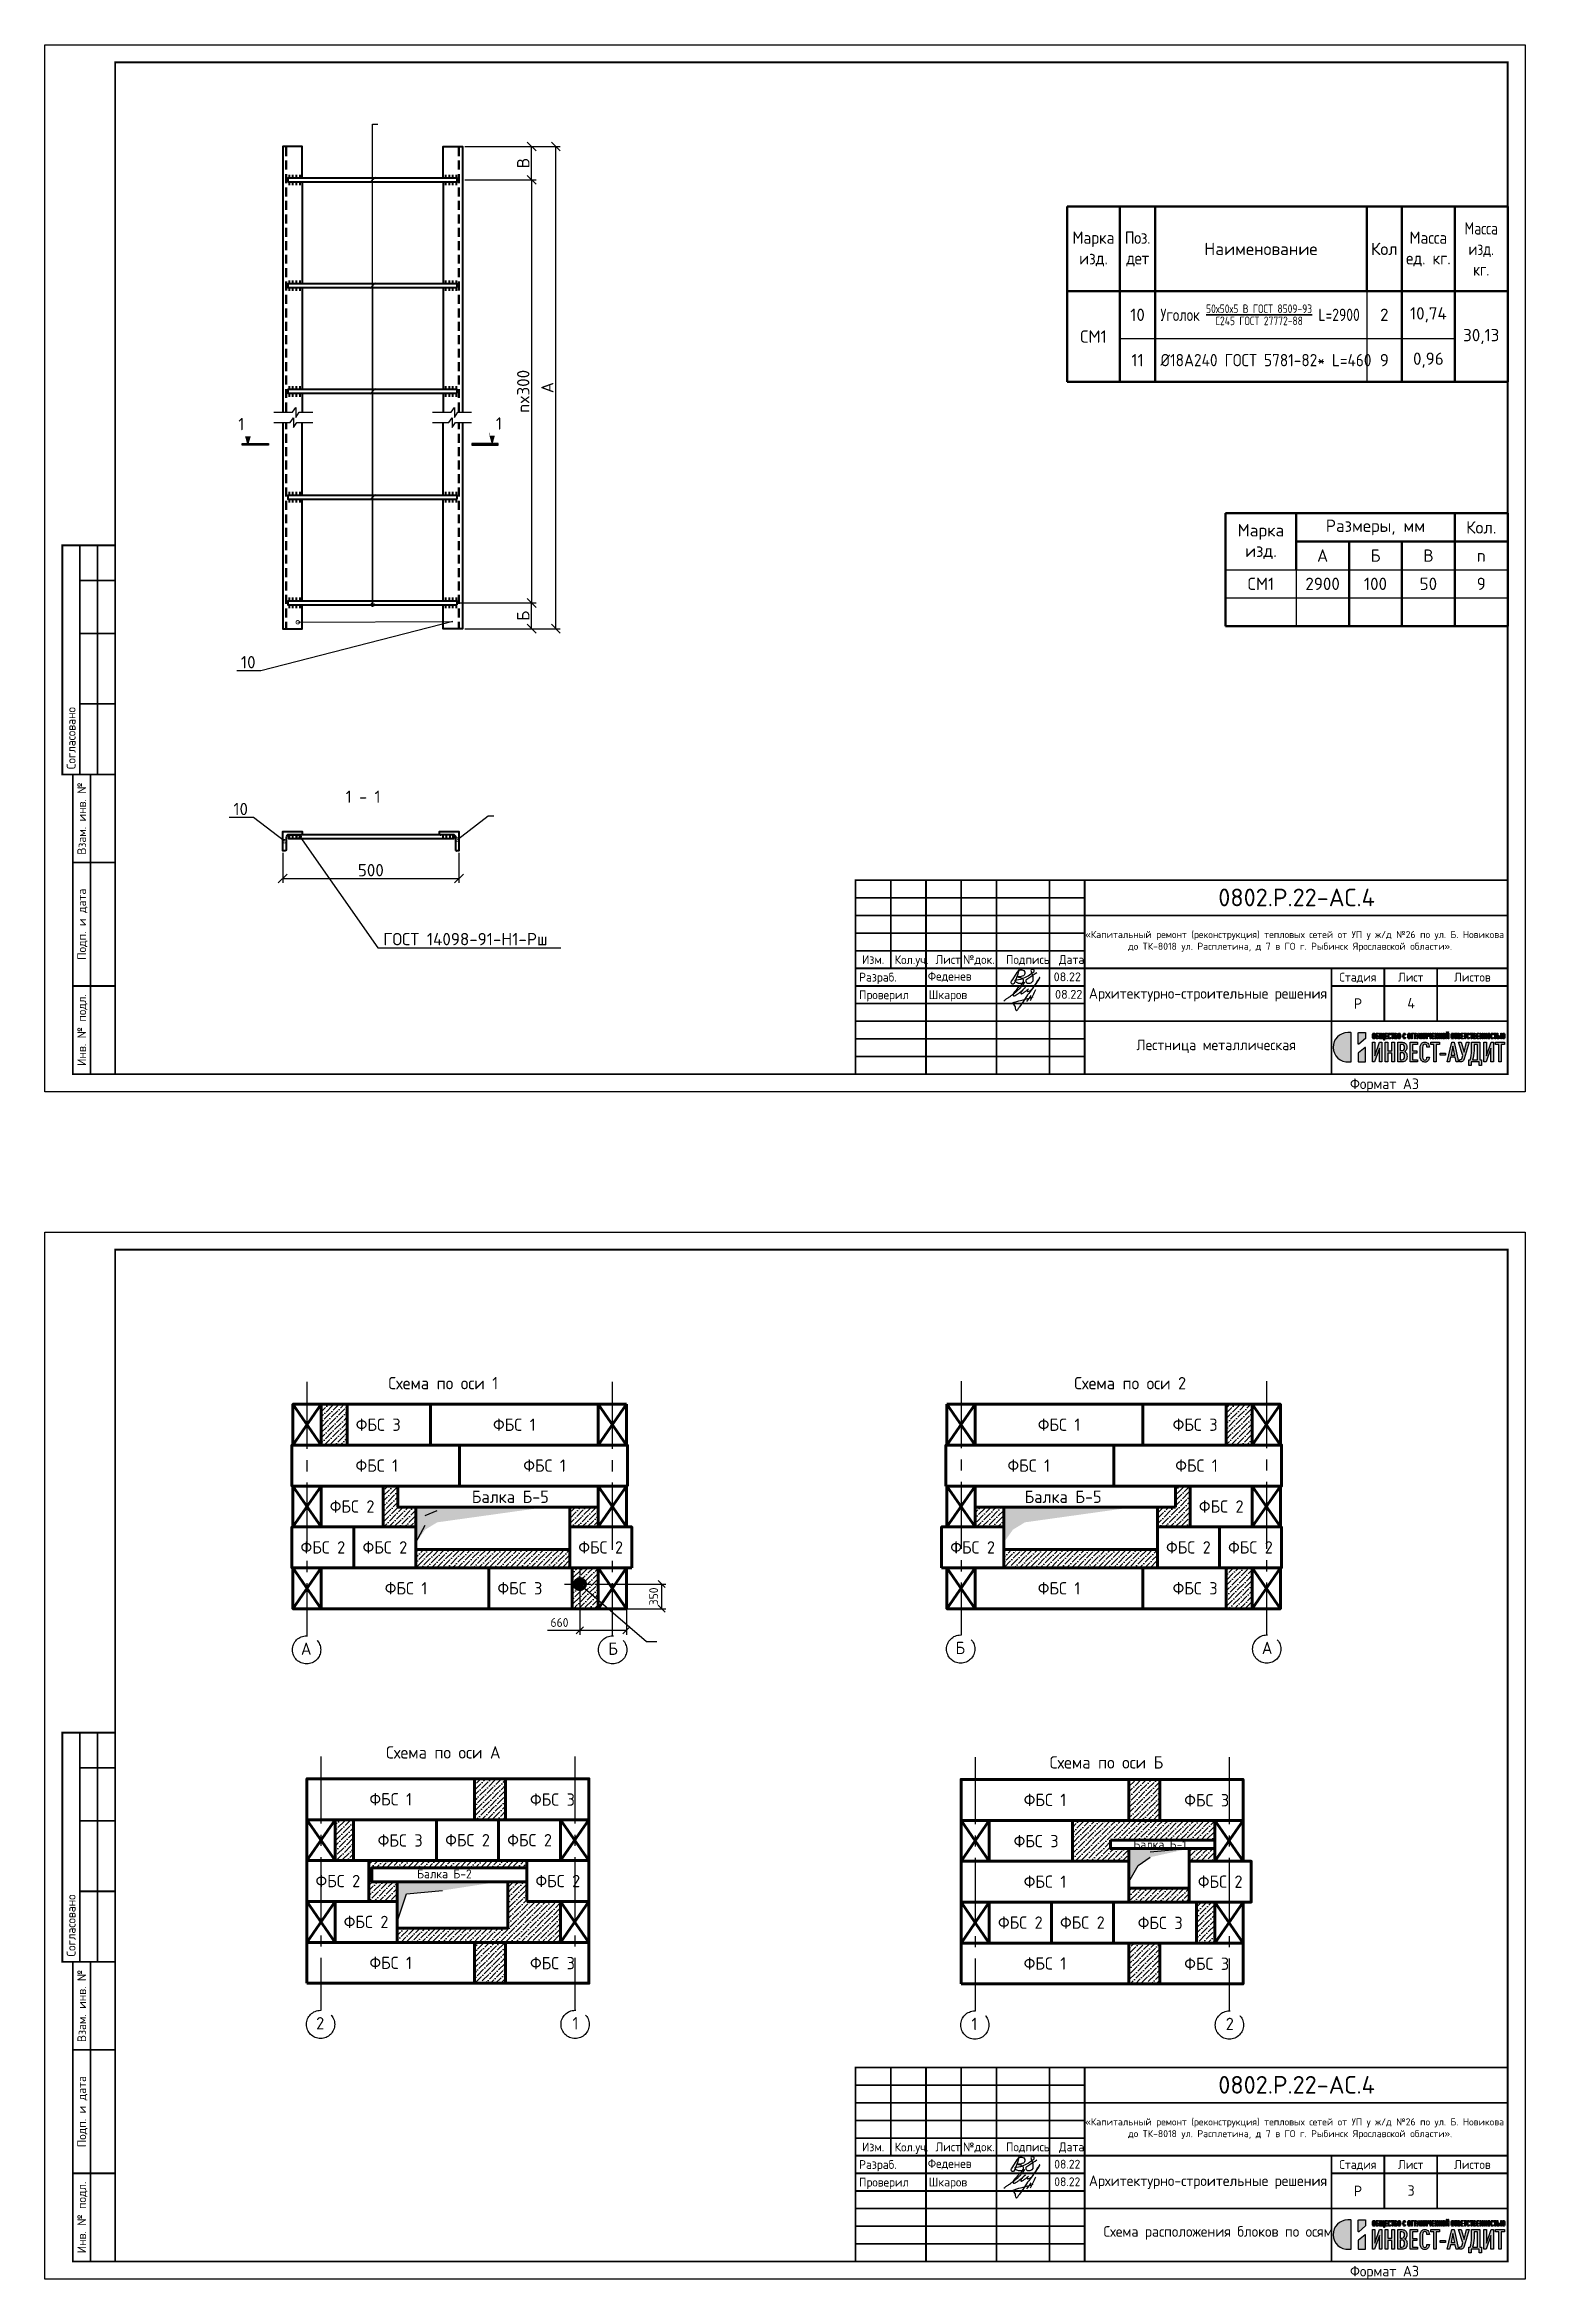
# Model space of a CAD drawing. Header units: millimetres. Extents: x 1601 to 14530, y 1157 to 12625.
# Drawn here: x 7854 to 8274, y 2826 to 3459 of the extents above; entities that cross this region are included whole.
import ezdxf
from ezdxf import colors
from ezdxf.entities.mleader import LeaderData, LeaderLine
from ezdxf.enums import TextEntityAlignment as Align
from ezdxf.math import Vec2, Vec3

# ---------------------------------------------------------------- set-up
doc = ezdxf.new("R2010")
doc.units = ezdxf.units.MM
doc.linetypes.add('осевая2', pattern=[28.575, 19.05, -3.175, 3.175, -3.175])
for name, color, linetype in [('PDF3_Geometry', 7, 'Continuous'), ('рамка', 7, 'Continuous'), ('Штриховка', 7, 'Continuous')]:
    doc.layers.add(name, color=color, linetype=linetype)
for name, color, linetype, lineweight in [('Осевая', 2, 'осевая2', 30), ('Основной', 1, 'Continuous', 60), ('Размер 3.5', 250, 'Continuous', 35), ('Размерный', 4, 'Continuous', 30), ('Размеры на чертеже', 250, 'Continuous', 25), ('таблица', 250, 'Continuous', 35)]:
    doc.layers.add(name, color=color, linetype=linetype, lineweight=lineweight)
doc.styles.add('-ISOCPEUR-', font='isocpeur.TTF')
doc.styles.add('GOST', font='GOST Common.ttf')
doc.styles.get("Standard").update_dxf_attribs({"font": 'GOST Common.ttf'})
doc.dimstyles.new('1 к 10', dxfattribs={"dimtxt": 3.5, "dimasz": 2.5, "dimexe": 1.25, "dimexo": 0.625, "dimtad": 1, "dimdec": 1, "dimlfac": 10, "dimrnd": 0.1, "dimtxsty": 'GOST', "dimblk": 'OBLIQUE', "dimcen": 2.5, "dimclrd": 256, "dimclre": 256, "dimclrt": 256, "dimadec": 0, "dimazin": 0, "dimtfac": 1, "dimtdec": 1, "dimtmove": 0, "dimatfit": 3, "dimfxl": 1, "dimlwe": -1, "dimarcsym": 0})
doc.dimstyles.new('М 1 к 50', dxfattribs={"dimtxt": 2.5, "dimasz": 2, "dimexe": 1.25, "dimexo": 0, "dimgap": 1, "dimtad": 1, "dimdec": 0, "dimlfac": 50, "dimzin": 0, "dimdsep": 46, "dimtxsty": 'GOST', "dimblk": 'OBLIQUE', "dimcen": 0, "dimclrd": 256, "dimclre": 256, "dimclrt": 256, "dimazin": 2, "dimtfac": 1, "dimtdec": 0, "dimtmove": 0, "dimatfit": 3, "dimldrblk": 'NONE', "dimfxl": 1.25, "dimtolj": 1, "dimtzin": 0, "dimlwd": -1, "dimlwe": -1, "dimarcsym": 2})
pattern_1 = [(45, (751.184, -348.8776), (0.55565335, 2.03739561), [2.619375, -0.523875, 0, -0.523875])]
pattern_2 = [(45, (800.9026, -348.8776), (0.55565335, 2.03739561), [2.619375, -0.523875, 0, -0.523875])]
pattern_3 = [(45, (801.5742, -371.7055), (0.55565335, 2.03739561), [2.619375, -0.523875, 0, -0.523875])]
pattern_4 = [(45, (750.848, -369.6912), (0.55565335, 2.03739561), [2.619375, -0.523875, 0, -0.523875])]

msp = doc.modelspace()

# ---------------------------------------------------------------- texts
at = {"layer": 'Основной', "char_height": 3.5, "attachment_point": 5}
for s, insert in [('А', (7928.1194, 3004.4015)), ('Б', (8015.1599, 3004.4015)), ('Б', (8113.6557, 3004.6204)), ('А', (8200.6961, 3004.6204)), ('2', (7932.0773, 2898.161)), ('1', (8004.5107, 2898.1611)), ('1', (8117.6647, 2897.9805)), ('2', (8190.0996, 2897.9805))]:
    msp.add_mtext_dynamic_manual_height_columns(s, width=5.739849, gutter_width=12.5, heights=[0], dxfattribs=dict(at, insert=insert))
at = {"layer": 'Размер 3.5', "insert": (7939.3176, 3244.3275), "char_height": 3.5, "attachment_point": 7, "style": 'GOST'}
msp.add_mtext('1 - 1', dxfattribs=at)
at = {"layer": 'Размер 3.5', "attachment_point": 5, "style": 'GOST'}
for s, width, heights, insert, char_height in [('Схема по оси 1', 37.356069, [0], (7966.977, 3079.728), 3.5), ('Схема по оси 2', 37.356069, [0], (8161.8385, 3079.728), 3.5), ('{\\C7;ФБС 3}', 15.874668, [5.3157], (7948.5424, 3067.9388), 3.5), ('{\\C7;ФБС 1}', 27.497551, [0], (7987.1424, 3067.9388), 3.5), ('{\\C7;ФБС 1}', 27.497551, [0], (8141.6731, 3067.9388), 3.5), ('{\\C7;ФБС 3}', 15.874668, [5.3157], (8180.2731, 3067.9388), 3.5), ('{\\C7;ФБС 1}', 27.497551, [0], (7948.1368, 3056.3389), 3.5), ('{\\C7;ФБС 1}', 27.497551, [0], (7995.7368, 3056.3389), 3.5), ('{\\C7;ФБС 1}', 27.497551, [0], (8133.0787, 3056.3389), 3.5), ('{\\C7;ФБС 1}', 27.497551, [0], (8180.6787, 3056.3389), 3.5), ('{\\C7;Балка Б-5}', 48.475316, [5.3157], (7986.0037, 3047.4902), 3.5), ('{\\C7;Балка Б-5}', 48.475316, [5.3157], (8142.8118, 3047.4902), 3.5), ('{\\C7;ФБС 2}', 15.874668, [5.3157], (7941.1368, 3044.7391), 3.5), ('{\\C7;ФБС 2}', 15.874668, [5.3157], (8187.6787, 3044.7391), 3.5), ('{\\C7;ФБС 2}', 15.874668, [5.3157], (7932.8517, 3033.1391), 3.5), ('{\\C7;ФБС 2}', 15.874668, [5.3157], (7950.4517, 3033.1391), 3.5), ('{\\C7;ФБС 2}', 15.874668, [5.3157], (8011.6517, 3033.1391), 3.5), ('{\\C7;ФБС 2}', 15.874668, [5.3157], (8117.1638, 3033.1391), 3.5), ('{\\C7;ФБС 2}', 15.874668, [5.3157], (8178.3638, 3033.1391), 3.5), ('{\\C7;ФБС 2}', 15.874668, [5.3157], (8195.9638, 3033.1391), 3.5), ('{\\C7;ФБС 1}', 27.497551, [0], (7956.434, 3021.5391), 3.5), ('{\\C7;ФБС 3}', 15.874668, [5.3157], (7988.7368, 3021.5391), 3.5), ('{\\C7;ФБС 1}', 27.497551, [0], (8141.6731, 3021.5391), 3.5), ('{\\C7;ФБС 3}', 15.874668, [5.3157], (8180.2731, 3021.5391), 3.5), ('Схема по оси A', 37.356069, [0], (7967.0004, 2974.9843), 3.5), ('Схема по оси Б', 37.356069, [0], (8155.1193, 2972.1527), 3.5), ('{\\C7;ФБС 1}', 27.497551, [0], (7952.0933, 2961.6985), 3.5), ('{\\C7;ФБС 3}', 15.874668, [5.3157], (7997.9751, 2961.6093), 3.5), ('{\\C7;ФБС 1}', 27.497551, [0], (8137.6821, 2961.5181), 3.5), ('{\\C7;ФБС 3}', 15.874668, [5.3157], (8183.564, 2961.4289), 3.5), ('{\\C7;ФБС 3}', 15.874668, [5.3157], (7954.7751, 2950.0093), 3.5), ('{\\C7;ФБС 2}', 15.874668, [5.3157], (7973.8933, 2950.0985), 3.5), ('{\\C7;ФБС 2}', 15.874668, [5.3157], (7991.4933, 2950.0985), 3.5), ('{\\C7;ФБС 3}', 15.874668, [5.3157], (8135.164, 2949.8289), 3.5), ('{\\C7;Балка Б-1}', 59.561246, [0], (8170.2857, 2948.8852), 2.5), ('{\\C7;Балка Б-2}', 59.561246, [0], (7967.3227, 2940.5219), 2.5), ('{\\C7;ФБС 2}', 15.874668, [5.3157], (7937.0933, 2938.4986), 3.5), ('{\\C7;ФБС 2}', 15.874668, [5.3157], (7999.4933, 2938.4986), 3.5), ('{\\C7;ФБС 1}', 27.497551, [0], (8137.6821, 2938.3182), 3.5), ('{\\C7;ФБС 2}', 15.874668, [5.3157], (8187.3792, 2938.3182), 3.5), ('{\\C7;ФБС 2}', 15.874668, [5.3157], (7945.0933, 2926.8987), 3.5), ('{\\C7;ФБС 2}', 15.874668, [5.3157], (8130.6886, 2926.7182), 3.5), ('{\\C7;ФБС 2}', 15.874668, [5.3157], (8148.2886, 2926.7182), 3.5), ('{\\C7;ФБС 3}', 15.874668, [5.3157], (8170.3705, 2926.6289), 3.5), ('{\\C7;ФБС 1}', 27.497551, [0], (7952.0933, 2915.2988), 3.5), ('{\\C7;ФБС 3}', 15.874668, [5.3157], (7997.9751, 2915.2095), 3.5), ('{\\C7;ФБС 1}', 27.497551, [0], (8137.6821, 2915.1182), 3.5), ('{\\C7;ФБС 3}', 15.874668, [5.3157], (8183.564, 2915.0289), 3.5)]:
    msp.add_mtext_dynamic_manual_height_columns(s, width=width, gutter_width=12.5, heights=heights, dxfattribs=dict(at, insert=insert, char_height=char_height))
at = {"layer": 'Размерный', "color": 7, "lineweight": 30, "char_height": 5, "width": 185, "attachment_point": 1, "style": '-ISOCPEUR-'}
for insert in [(8111.3329, 3219.9985), (8111.3329, 2883.1993)]:
    msp.add_mtext('\\pi65.5,l10;0802.Р.22-АС.4', dxfattribs=dict(at, insert=insert))

# ---------------------------------------------------------------- blocks, each defined once
blk = doc.blocks.new('Лого')
h = blk.add_hatch(color=151)
h.set_gradient(color1=(158, 191, 227), color2=(46, 54, 92), tint=1, name='HEMISPHERICAL')
edge = h.paths.add_edge_path()
edge.add_spline(control_points=[(0.35, 0.49), (-0.19, 0.45), (-0.66, 0.87), (-0.66, 1.41), (-0.66, 1.41), (-0.66, 1.92), (-0.24, 2.34), (0.27, 2.34), (0.27, 2.34), (0.27, 2.34), (0.47, 2.34), (0.47, 2.34), (0.47, 2.34), (0.48, 2.34), (0.48, 2.33), (0.48, 2.33), (0.48, 2.33), (0.48, 2.33), (0.48, 0.51), (0.48, 0.51), (0.48, 0.51), (0.48, 0.5), (0.48, 0.49), (0.47, 0.49), (0.47, 0.49), (0.47, 0.49), (0.35, 0.49), (0.35, 0.49), (0.35, 0.49), (0.35, 0.49), (0.35, 0.49), (0.35, 0.49)], knot_values=[0, 0, 0, 0, 0.111111, 0.111111, 0.111111, 0.111211, 0.222222, 0.222222, 0.222222, 0.222322, 0.333333, 0.333333, 0.333333, 0.333433, 0.444444, 0.444444, 0.444444, 0.444544, 0.555556, 0.555556, 0.555556, 0.555656, 0.666667, 0.666667, 0.666667, 0.666767, 0.777778, 0.777778, 0.777778, 0.777878, 1, 1, 1, 1], degree=3, periodic=0)
edge = h.paths.add_edge_path()
edge.add_spline(control_points=[(0.96, 1.6), (0.96, 1.6), (1.39, 1.97), (1.39, 1.97), (1.39, 1.97), (1.39, 1.97), (1.39, 1.97), (1.39, 1.98), (1.39, 1.98), (1.39, 1.98), (1.39, 2.33), (1.39, 2.33), (1.39, 2.33), (1.39, 2.33), (1.38, 2.34), (1.38, 2.34), (1.38, 2.34), (1.38, 2.34), (0.95, 2.34), (0.95, 2.34), (0.95, 2.34), (0.94, 2.34), (0.93, 2.33), (0.93, 2.33), (0.93, 2.33), (0.93, 2.33), (0.93, 1.61), (0.93, 1.61), (0.93, 1.61), (0.93, 1.61), (0.94, 1.6), (0.94, 1.6), (0.94, 1.6), (0.95, 1.6), (0.95, 1.6), (0.96, 1.6)], knot_values=[0, 0, 0, 0, 0.1, 0.1, 0.1, 0.1001, 0.2, 0.2, 0.2, 0.2001, 0.3, 0.3, 0.3, 0.3001, 0.4, 0.4, 0.4, 0.4001, 0.5, 0.5, 0.5, 0.5001, 0.6, 0.6, 0.6, 0.6001, 0.7, 0.7, 0.7, 0.7001, 0.8, 0.8, 0.8, 0.8001, 1, 1, 1, 1], degree=3, periodic=0)
edge = h.paths.add_edge_path()
edge.add_spline(control_points=[(0.94, 1.06), (0.94, 1.06), (1.37, 1.4), (1.37, 1.4), (1.37, 1.4), (1.37, 1.4), (1.38, 1.4), (1.38, 1.4), (1.38, 1.4), (1.39, 1.4), (1.39, 1.4), (1.39, 1.39), (1.39, 1.39), (1.39, 1.39), (1.39, 0.51), (1.39, 0.51), (1.39, 0.51), (1.39, 0.5), (1.38, 0.49), (1.38, 0.49), (1.38, 0.49), (1.38, 0.49), (0.95, 0.49), (0.95, 0.49), (0.95, 0.49), (0.94, 0.49), (0.93, 0.5), (0.93, 0.51), (0.93, 0.51), (0.93, 0.51), (0.93, 1.05), (0.93, 1.05), (0.93, 1.05), (0.93, 1.05), (0.94, 1.06), (0.94, 1.06)], knot_values=[0, 0, 0, 0, 0.1, 0.1, 0.1, 0.1001, 0.2, 0.2, 0.2, 0.2001, 0.3, 0.3, 0.3, 0.3001, 0.4, 0.4, 0.4, 0.4001, 0.5, 0.5, 0.5, 0.5001, 0.6, 0.6, 0.6, 0.6001, 0.7, 0.7, 0.7, 0.7001, 0.8, 0.8, 0.8, 0.8001, 1, 1, 1, 1], degree=3, periodic=0)
at = {"true_color": 0x2e365c}
h = blk.add_hatch(color=159, dxfattribs=at)
h.dxf.hatch_style = 1
edge = h.paths.add_edge_path()
edge.add_spline(control_points=[(10.17, 1.59), (10.17, 1.59), (10.17, 1.73), (10.17, 1.73), (10.17, 1.73), (10.17, 1.73), (9.6, 1.73), (9.6, 1.73), (9.6, 1.73), (9.6, 1.73), (9.6, 1.59), (9.6, 1.59), (9.6, 1.59), (9.6, 1.59), (9.81, 1.59), (9.81, 1.59), (9.81, 1.59), (9.81, 1.59), (9.81, 0.49), (9.81, 0.49), (9.81, 0.49), (9.81, 0.49), (9.96, 0.49), (9.96, 0.49), (9.96, 0.49), (9.96, 0.49), (9.96, 1.59), (9.96, 1.59), (9.96, 1.59), (9.96, 1.59), (10.17, 1.59), (10.17, 1.59)], knot_values=[0, 0, 0, 0, 0.111111, 0.111111, 0.111111, 0.111211, 0.222222, 0.222222, 0.222222, 0.222322, 0.333333, 0.333333, 0.333333, 0.333433, 0.444444, 0.444444, 0.444444, 0.444544, 0.555556, 0.555556, 0.555556, 0.555656, 0.666667, 0.666667, 0.666667, 0.666767, 0.777778, 0.777778, 0.777778, 0.777878, 1, 1, 1, 1], degree=3, periodic=0)
edge = h.paths.add_edge_path()
edge.add_spline(control_points=[(9.46, 0.49), (9.46, 0.49), (9.46, 1.73), (9.46, 1.73), (9.46, 1.73), (9.46, 1.73), (9.32, 1.73), (9.32, 1.73), (9.32, 1.73), (9.32, 1.73), (9.02, 0.87), (9.02, 0.87), (9.02, 0.87), (9.02, 0.87), (9.02, 1.73), (9.02, 1.73), (9.02, 1.73), (9.02, 1.73), (8.87, 1.73), (8.87, 1.73), (8.87, 1.73), (8.87, 1.73), (8.87, 0.49), (8.87, 0.49), (8.87, 0.49), (8.87, 0.49), (9.01, 0.49), (9.01, 0.49), (9.01, 0.49), (9.01, 0.49), (9.31, 1.35), (9.31, 1.35), (9.31, 1.35), (9.31, 1.35), (9.31, 0.49), (9.31, 0.49), (9.31, 0.49), (9.31, 0.49), (9.46, 0.49), (9.46, 0.49)], knot_values=[0, 0, 0, 0, 0.090909, 0.090909, 0.090909, 0.091009, 0.181818, 0.181818, 0.181818, 0.181918, 0.272727, 0.272727, 0.272727, 0.272827, 0.363636, 0.363636, 0.363636, 0.363736, 0.454545, 0.454545, 0.454545, 0.454645, 0.545455, 0.545455, 0.545455, 0.545555, 0.636364, 0.636364, 0.636364, 0.636464, 0.727273, 0.727273, 0.727273, 0.727373, 0.818182, 0.818182, 0.818182, 0.818282, 1, 1, 1, 1], degree=3, periodic=0)
edge = h.paths.add_edge_path(flags=16)
edge.add_spline(control_points=[(8.46, 0.63), (8.46, 0.63), (8.15, 0.63), (8.15, 0.63), (8.15, 0.63), (8.21, 0.79), (8.24, 0.97), (8.24, 1.2), (8.24, 1.2), (8.24, 1.2), (8.24, 1.59), (8.24, 1.59), (8.24, 1.59), (8.24, 1.59), (8.46, 1.59), (8.46, 1.59), (8.46, 1.59), (8.46, 1.59), (8.46, 0.63), (8.46, 0.63)], knot_values=[0, 0, 0, 0, 0.166667, 0.166667, 0.166667, 0.166767, 0.333333, 0.333333, 0.333333, 0.333433, 0.5, 0.5, 0.5, 0.5001, 0.666667, 0.666667, 0.666667, 0.666767, 1, 1, 1, 1], degree=3, periodic=0)
edge = h.paths.add_edge_path()
edge.add_spline(control_points=[(8.71, 0.27), (8.71, 0.27), (8.71, 0.63), (8.71, 0.63), (8.71, 0.63), (8.71, 0.63), (8.61, 0.63), (8.61, 0.63), (8.61, 0.63), (8.61, 0.63), (8.61, 1.73), (8.61, 1.73), (8.61, 1.73), (8.61, 1.73), (8.09, 1.73), (8.09, 1.73), (8.09, 1.73), (8.09, 1.73), (8.09, 1.23), (8.09, 1.23), (8.09, 1.23), (8.09, 0.99), (8.06, 0.79), (7.99, 0.63), (7.99, 0.63), (7.99, 0.63), (7.92, 0.63), (7.92, 0.63), (7.92, 0.63), (7.92, 0.63), (7.92, 0.27), (7.92, 0.27), (7.92, 0.27), (7.92, 0.27), (8.06, 0.27), (8.06, 0.27), (8.06, 0.27), (8.06, 0.27), (8.06, 0.49), (8.06, 0.49), (8.06, 0.49), (8.06, 0.49), (8.57, 0.49), (8.57, 0.49), (8.57, 0.49), (8.57, 0.49), (8.57, 0.27), (8.57, 0.27), (8.57, 0.27), (8.57, 0.27), (8.71, 0.27), (8.71, 0.27)], knot_values=[0, 0, 0, 0, 0.071429, 0.071429, 0.071429, 0.071529, 0.142857, 0.142857, 0.142857, 0.142957, 0.214286, 0.214286, 0.214286, 0.214386, 0.285714, 0.285714, 0.285714, 0.285814, 0.357143, 0.357143, 0.357143, 0.357243, 0.428571, 0.428571, 0.428571, 0.428671, 0.5, 0.5, 0.5, 0.5001, 0.571429, 0.571429, 0.571429, 0.571529, 0.642857, 0.642857, 0.642857, 0.642957, 0.714286, 0.714286, 0.714286, 0.714386, 0.785714, 0.785714, 0.785714, 0.785814, 0.857143, 0.857143, 0.857143, 0.857243, 1, 1, 1, 1], degree=3, periodic=0)
edge = h.paths.add_edge_path()
edge.add_spline(control_points=[(7.94, 1.73), (7.94, 1.73), (7.77, 1.73), (7.77, 1.73), (7.77, 1.73), (7.77, 1.73), (7.61, 1.1), (7.61, 1.1), (7.61, 1.1), (7.61, 1.1), (7.43, 1.73), (7.43, 1.73), (7.43, 1.73), (7.43, 1.73), (7.27, 1.73), (7.27, 1.73), (7.27, 1.73), (7.27, 1.73), (7.53, 0.89), (7.53, 0.89), (7.53, 0.89), (7.53, 0.89), (7.49, 0.75), (7.49, 0.75), (7.49, 0.75), (7.46, 0.65), (7.43, 0.63), (7.33, 0.63), (7.33, 0.63), (7.33, 0.63), (7.33, 0.49), (7.33, 0.49), (7.33, 0.49), (7.5, 0.49), (7.57, 0.52), (7.62, 0.69), (7.62, 0.69), (7.62, 0.69), (7.94, 1.73), (7.94, 1.73)], knot_values=[0, 0, 0, 0, 0.090909, 0.090909, 0.090909, 0.091009, 0.181818, 0.181818, 0.181818, 0.181918, 0.272727, 0.272727, 0.272727, 0.272827, 0.363636, 0.363636, 0.363636, 0.363736, 0.454545, 0.454545, 0.454545, 0.454645, 0.545455, 0.545455, 0.545455, 0.545555, 0.636364, 0.636364, 0.636364, 0.636464, 0.727273, 0.727273, 0.727273, 0.727373, 0.818182, 0.818182, 0.818182, 0.818282, 1, 1, 1, 1], degree=3, periodic=0)
edge = h.paths.add_edge_path(flags=16)
edge.add_spline(control_points=[(7.02, 0.92), (7.02, 0.92), (6.79, 0.92), (6.79, 0.92), (6.79, 0.92), (6.79, 0.92), (6.9, 1.49), (6.9, 1.49), (6.9, 1.49), (6.9, 1.49), (7.02, 0.92), (7.02, 0.92)], knot_values=[0, 0, 0, 0, 0.25, 0.25, 0.25, 0.2501, 0.5, 0.5, 0.5, 0.5001, 1, 1, 1, 1], degree=3, periodic=0)
edge = h.paths.add_edge_path()
edge.add_spline(control_points=[(7.26, 0.49), (7.26, 0.49), (6.98, 1.73), (6.98, 1.73), (6.98, 1.73), (6.98, 1.73), (6.83, 1.73), (6.83, 1.73), (6.83, 1.73), (6.83, 1.73), (6.55, 0.49), (6.55, 0.49), (6.55, 0.49), (6.55, 0.49), (6.7, 0.49), (6.7, 0.49), (6.7, 0.49), (6.7, 0.49), (6.76, 0.78), (6.76, 0.78), (6.76, 0.78), (6.76, 0.78), (7.05, 0.78), (7.05, 0.78), (7.05, 0.78), (7.05, 0.78), (7.11, 0.49), (7.11, 0.49), (7.11, 0.49), (7.11, 0.49), (7.26, 0.49), (7.26, 0.49)], knot_values=[0, 0, 0, 0, 0.111111, 0.111111, 0.111111, 0.111211, 0.222222, 0.222222, 0.222222, 0.222322, 0.333333, 0.333333, 0.333333, 0.333433, 0.444444, 0.444444, 0.444444, 0.444544, 0.555556, 0.555556, 0.555556, 0.555656, 0.666667, 0.666667, 0.666667, 0.666767, 0.777778, 0.777778, 0.777778, 0.777878, 1, 1, 1, 1], degree=3, periodic=0)
edge = h.paths.add_edge_path()
edge.add_spline(control_points=[(6.45, 0.91), (6.45, 0.91), (6.45, 1.05), (6.45, 1.05), (6.45, 1.05), (6.45, 1.05), (6.11, 1.05), (6.11, 1.05), (6.11, 1.05), (6.11, 1.05), (6.11, 0.91), (6.11, 0.91), (6.11, 0.91), (6.11, 0.91), (6.45, 0.91), (6.45, 0.91)], knot_values=[0, 0, 0, 0, 0.2, 0.2, 0.2, 0.2001, 0.4, 0.4, 0.4, 0.4001, 0.6, 0.6, 0.6, 0.6001, 1, 1, 1, 1], degree=3, periodic=0)
edge = h.paths.add_edge_path()
edge.add_spline(control_points=[(6.07, 1.59), (6.07, 1.59), (6.07, 1.73), (6.07, 1.73), (6.07, 1.73), (6.07, 1.73), (5.51, 1.73), (5.51, 1.73), (5.51, 1.73), (5.51, 1.73), (5.51, 1.59), (5.51, 1.59), (5.51, 1.59), (5.51, 1.59), (5.71, 1.59), (5.71, 1.59), (5.71, 1.59), (5.71, 1.59), (5.71, 0.49), (5.71, 0.49), (5.71, 0.49), (5.71, 0.49), (5.86, 0.49), (5.86, 0.49), (5.86, 0.49), (5.86, 0.49), (5.86, 1.59), (5.86, 1.59), (5.86, 1.59), (5.86, 1.59), (6.07, 1.59), (6.07, 1.59)], knot_values=[0, 0, 0, 0, 0.111111, 0.111111, 0.111111, 0.111211, 0.222222, 0.222222, 0.222222, 0.222322, 0.333333, 0.333333, 0.333333, 0.333433, 0.444444, 0.444444, 0.444444, 0.444544, 0.555556, 0.555556, 0.555556, 0.555656, 0.666667, 0.666667, 0.666667, 0.666767, 0.777778, 0.777778, 0.777778, 0.777878, 1, 1, 1, 1], degree=3, periodic=0)
edge = h.paths.add_edge_path()
edge.add_spline(control_points=[(5.42, 0.8), (5.42, 0.8), (5.27, 0.8), (5.27, 0.8), (5.27, 0.8), (5.27, 0.74), (5.26, 0.69), (5.23, 0.65), (5.23, 0.65), (5.21, 0.63), (5.18, 0.61), (5.14, 0.61), (5.14, 0.61), (5.09, 0.61), (5.05, 0.63), (5.03, 0.66), (5.03, 0.66), (4.99, 0.72), (4.98, 0.82), (4.98, 1.11), (4.98, 1.11), (4.98, 1.4), (4.99, 1.5), (5.03, 1.56), (5.03, 1.56), (5.05, 1.59), (5.09, 1.61), (5.14, 1.61), (5.14, 1.61), (5.18, 1.61), (5.21, 1.59), (5.23, 1.56), (5.23, 1.56), (5.26, 1.53), (5.27, 1.48), (5.27, 1.42), (5.27, 1.42), (5.27, 1.42), (5.42, 1.42), (5.42, 1.42), (5.42, 1.42), (5.42, 1.52), (5.39, 1.61), (5.33, 1.67), (5.33, 1.67), (5.28, 1.72), (5.22, 1.74), (5.14, 1.74), (5.14, 1.74), (5.04, 1.74), (4.97, 1.7), (4.92, 1.65), (4.92, 1.65), (4.84, 1.56), (4.83, 1.45), (4.83, 1.11), (4.83, 1.11), (4.83, 0.77), (4.84, 0.66), (4.92, 0.57), (4.92, 0.57), (4.97, 0.51), (5.04, 0.48), (5.14, 0.48), (5.14, 0.48), (5.22, 0.48), (5.28, 0.5), (5.33, 0.55), (5.33, 0.55), (5.39, 0.6), (5.42, 0.69), (5.42, 0.8)], knot_values=[0, 0, 0, 0, 0.052632, 0.052632, 0.052632, 0.052732, 0.105263, 0.105263, 0.105263, 0.105363, 0.157895, 0.157895, 0.157895, 0.157995, 0.210526, 0.210526, 0.210526, 0.210626, 0.263158, 0.263158, 0.263158, 0.263258, 0.315789, 0.315789, 0.315789, 0.315889, 0.368421, 0.368421, 0.368421, 0.368521, 0.421053, 0.421053, 0.421053, 0.421153, 0.473684, 0.473684, 0.473684, 0.473784, 0.526316, 0.526316, 0.526316, 0.526416, 0.578947, 0.578947, 0.578947, 0.579047, 0.631579, 0.631579, 0.631579, 0.631679, 0.684211, 0.684211, 0.684211, 0.684311, 0.736842, 0.736842, 0.736842, 0.736942, 0.789474, 0.789474, 0.789474, 0.789574, 0.842105, 0.842105, 0.842105, 0.842205, 0.894737, 0.894737, 0.894737, 0.894837, 1, 1, 1, 1], degree=3, periodic=0)
edge = h.paths.add_edge_path()
edge.add_spline(control_points=[(4.68, 0.49), (4.68, 0.49), (4.68, 0.63), (4.68, 0.63), (4.68, 0.63), (4.68, 0.63), (4.35, 0.63), (4.35, 0.63), (4.35, 0.63), (4.35, 0.63), (4.35, 1.05), (4.35, 1.05), (4.35, 1.05), (4.35, 1.05), (4.64, 1.05), (4.64, 1.05), (4.64, 1.05), (4.64, 1.05), (4.64, 1.18), (4.64, 1.18), (4.64, 1.18), (4.64, 1.18), (4.35, 1.18), (4.35, 1.18), (4.35, 1.18), (4.35, 1.18), (4.35, 1.59), (4.35, 1.59), (4.35, 1.59), (4.35, 1.59), (4.68, 1.59), (4.68, 1.59), (4.68, 1.59), (4.68, 1.59), (4.68, 1.73), (4.68, 1.73), (4.68, 1.73), (4.68, 1.73), (4.2, 1.73), (4.2, 1.73), (4.2, 1.73), (4.2, 1.73), (4.2, 0.49), (4.2, 0.49), (4.2, 0.49), (4.2, 0.49), (4.68, 0.49), (4.68, 0.49)], knot_values=[0, 0, 0, 0, 0.076923, 0.076923, 0.076923, 0.077023, 0.153846, 0.153846, 0.153846, 0.153946, 0.230769, 0.230769, 0.230769, 0.230869, 0.307692, 0.307692, 0.307692, 0.307792, 0.384615, 0.384615, 0.384615, 0.384715, 0.461538, 0.461538, 0.461538, 0.461638, 0.538462, 0.538462, 0.538462, 0.538562, 0.615385, 0.615385, 0.615385, 0.615485, 0.692308, 0.692308, 0.692308, 0.692408, 0.769231, 0.769231, 0.769231, 0.769331, 0.846154, 0.846154, 0.846154, 0.846254, 1, 1, 1, 1], degree=3, periodic=0)
edge = h.paths.add_edge_path(flags=16)
edge.add_spline(control_points=[(3.85, 1.4), (3.85, 1.26), (3.8, 1.2), (3.69, 1.2), (3.69, 1.2), (3.69, 1.2), (3.58, 1.2), (3.58, 1.2), (3.58, 1.2), (3.58, 1.2), (3.58, 1.59), (3.58, 1.59), (3.58, 1.59), (3.58, 1.59), (3.69, 1.59), (3.69, 1.59), (3.69, 1.59), (3.8, 1.59), (3.85, 1.54), (3.85, 1.4)], knot_values=[0, 0, 0, 0, 0.166667, 0.166667, 0.166667, 0.166767, 0.333333, 0.333333, 0.333333, 0.333433, 0.5, 0.5, 0.5, 0.5001, 0.666667, 0.666667, 0.666667, 0.666767, 1, 1, 1, 1], degree=3, periodic=0)
edge = h.paths.add_edge_path(flags=16)
edge.add_spline(control_points=[(3.86, 0.85), (3.86, 0.68), (3.8, 0.63), (3.69, 0.63), (3.69, 0.63), (3.69, 0.63), (3.58, 0.63), (3.58, 0.63), (3.58, 0.63), (3.58, 0.63), (3.58, 1.07), (3.58, 1.07), (3.58, 1.07), (3.58, 1.07), (3.69, 1.07), (3.69, 1.07), (3.69, 1.07), (3.8, 1.07), (3.86, 1.01), (3.86, 0.85)], knot_values=[0, 0, 0, 0, 0.166667, 0.166667, 0.166667, 0.166767, 0.333333, 0.333333, 0.333333, 0.333433, 0.5, 0.5, 0.5, 0.5001, 0.666667, 0.666667, 0.666667, 0.666767, 1, 1, 1, 1], degree=3, periodic=0)
edge = h.paths.add_edge_path()
edge.add_spline(control_points=[(4.01, 0.84), (4.01, 0.94), (4, 1.03), (3.93, 1.09), (3.93, 1.09), (3.91, 1.11), (3.88, 1.13), (3.85, 1.14), (3.85, 1.14), (3.88, 1.15), (3.9, 1.16), (3.92, 1.18), (3.92, 1.18), (3.99, 1.24), (4, 1.31), (4, 1.4), (4, 1.4), (4, 1.54), (3.98, 1.6), (3.92, 1.65), (3.92, 1.65), (3.87, 1.7), (3.81, 1.73), (3.7, 1.73), (3.7, 1.73), (3.7, 1.73), (3.43, 1.73), (3.43, 1.73), (3.43, 1.73), (3.43, 1.73), (3.43, 0.49), (3.43, 0.49), (3.43, 0.49), (3.43, 0.49), (3.7, 0.49), (3.7, 0.49), (3.7, 0.49), (3.81, 0.49), (3.88, 0.51), (3.93, 0.57), (3.93, 0.57), (3.98, 0.62), (4.01, 0.69), (4.01, 0.84)], knot_values=[0, 0, 0, 0, 0.083333, 0.083333, 0.083333, 0.083433, 0.166667, 0.166667, 0.166667, 0.166767, 0.25, 0.25, 0.25, 0.2501, 0.333333, 0.333333, 0.333333, 0.333433, 0.416667, 0.416667, 0.416667, 0.416767, 0.5, 0.5, 0.5, 0.5001, 0.583333, 0.583333, 0.583333, 0.583433, 0.666667, 0.666667, 0.666667, 0.666767, 0.75, 0.75, 0.75, 0.7501, 0.833333, 0.833333, 0.833333, 0.833433, 1, 1, 1, 1], degree=3, periodic=0)
edge = h.paths.add_edge_path()
edge.add_spline(control_points=[(3.21, 0.49), (3.21, 0.49), (3.21, 1.73), (3.21, 1.73), (3.21, 1.73), (3.21, 1.73), (3.06, 1.73), (3.06, 1.73), (3.06, 1.73), (3.06, 1.73), (3.06, 1.19), (3.06, 1.19), (3.06, 1.19), (3.06, 1.19), (2.79, 1.19), (2.79, 1.19), (2.79, 1.19), (2.79, 1.19), (2.79, 1.73), (2.79, 1.73), (2.79, 1.73), (2.79, 1.73), (2.64, 1.73), (2.64, 1.73), (2.64, 1.73), (2.64, 1.73), (2.64, 0.49), (2.64, 0.49), (2.64, 0.49), (2.64, 0.49), (2.79, 0.49), (2.79, 0.49), (2.79, 0.49), (2.79, 0.49), (2.79, 1.05), (2.79, 1.05), (2.79, 1.05), (2.79, 1.05), (3.06, 1.05), (3.06, 1.05), (3.06, 1.05), (3.06, 1.05), (3.06, 0.49), (3.06, 0.49), (3.06, 0.49), (3.06, 0.49), (3.21, 0.49), (3.21, 0.49)], knot_values=[0, 0, 0, 0, 0.076923, 0.076923, 0.076923, 0.077023, 0.153846, 0.153846, 0.153846, 0.153946, 0.230769, 0.230769, 0.230769, 0.230869, 0.307692, 0.307692, 0.307692, 0.307792, 0.384615, 0.384615, 0.384615, 0.384715, 0.461538, 0.461538, 0.461538, 0.461638, 0.538462, 0.538462, 0.538462, 0.538562, 0.615385, 0.615385, 0.615385, 0.615485, 0.692308, 0.692308, 0.692308, 0.692408, 0.769231, 0.769231, 0.769231, 0.769331, 0.846154, 0.846154, 0.846154, 0.846254, 1, 1, 1, 1], degree=3, periodic=0)
edge = h.paths.add_edge_path()
edge.add_spline(control_points=[(2.42, 0.49), (2.42, 0.49), (2.42, 1.73), (2.42, 1.73), (2.42, 1.73), (2.42, 1.73), (2.28, 1.73), (2.28, 1.73), (2.28, 1.73), (2.28, 1.73), (1.98, 0.87), (1.98, 0.87), (1.98, 0.87), (1.98, 0.87), (1.98, 1.73), (1.98, 1.73), (1.98, 1.73), (1.98, 1.73), (1.83, 1.73), (1.83, 1.73), (1.83, 1.73), (1.83, 1.73), (1.83, 0.49), (1.83, 0.49), (1.83, 0.49), (1.83, 0.49), (1.96, 0.49), (1.96, 0.49), (1.96, 0.49), (1.96, 0.49), (2.27, 1.35), (2.27, 1.35), (2.27, 1.35), (2.27, 1.35), (2.27, 0.49), (2.27, 0.49), (2.27, 0.49), (2.27, 0.49), (2.42, 0.49), (2.42, 0.49)], knot_values=[0, 0, 0, 0, 0.090909, 0.090909, 0.090909, 0.091009, 0.181818, 0.181818, 0.181818, 0.181918, 0.272727, 0.272727, 0.272727, 0.272827, 0.363636, 0.363636, 0.363636, 0.363736, 0.454545, 0.454545, 0.454545, 0.454645, 0.545455, 0.545455, 0.545455, 0.545555, 0.636364, 0.636364, 0.636364, 0.636464, 0.727273, 0.727273, 0.727273, 0.727373, 0.818182, 0.818182, 0.818182, 0.818282, 1, 1, 1, 1], degree=3, periodic=0)
edge = h.paths.add_edge_path(flags=16)
edge.add_spline(control_points=[(10.15, 2.12), (10.15, 2.03), (10.15, 2.01), (10.13, 1.99), (10.13, 1.99), (10.13, 1.98), (10.12, 1.97), (10.11, 1.97), (10.11, 1.97), (10.09, 1.97), (10.08, 1.98), (10.08, 1.99), (10.08, 1.99), (10.06, 2.01), (10.06, 2.03), (10.06, 2.12), (10.06, 2.12), (10.06, 2.21), (10.06, 2.24), (10.08, 2.25), (10.08, 2.25), (10.08, 2.26), (10.09, 2.27), (10.11, 2.27), (10.11, 2.27), (10.12, 2.27), (10.13, 2.26), (10.13, 2.25), (10.13, 2.25), (10.15, 2.24), (10.15, 2.21), (10.15, 2.12)], knot_values=[0, 0, 0, 0, 0.111111, 0.111111, 0.111111, 0.111211, 0.222222, 0.222222, 0.222222, 0.222322, 0.333333, 0.333333, 0.333333, 0.333433, 0.444444, 0.444444, 0.444444, 0.444544, 0.555556, 0.555556, 0.555556, 0.555656, 0.666667, 0.666667, 0.666667, 0.666767, 0.777778, 0.777778, 0.777778, 0.777878, 1, 1, 1, 1], degree=3, periodic=0)
edge = h.paths.add_edge_path()
edge.add_spline(control_points=[(9.97, 1.94), (9.97, 1.94), (9.97, 2.1), (9.97, 2.1), (9.97, 2.1), (9.97, 2.1), (10.02, 2.1), (10.02, 2.1), (10.02, 2.1), (10.02, 2.02), (10.02, 1.99), (10.04, 1.96), (10.04, 1.96), (10.06, 1.95), (10.08, 1.94), (10.11, 1.94), (10.11, 1.94), (10.13, 1.94), (10.15, 1.95), (10.17, 1.96), (10.17, 1.96), (10.19, 1.99), (10.19, 2.02), (10.19, 2.12), (10.19, 2.12), (10.19, 2.22), (10.19, 2.25), (10.17, 2.28), (10.17, 2.28), (10.15, 2.29), (10.13, 2.31), (10.11, 2.31), (10.11, 2.31), (10.08, 2.31), (10.06, 2.29), (10.04, 2.28), (10.04, 2.28), (10.02, 2.25), (10.02, 2.23), (10.02, 2.14), (10.02, 2.14), (10.02, 2.14), (9.97, 2.14), (9.97, 2.14), (9.97, 2.14), (9.97, 2.14), (9.97, 2.3), (9.97, 2.3), (9.97, 2.3), (9.97, 2.3), (9.93, 2.3), (9.93, 2.3), (9.93, 2.3), (9.93, 2.3), (9.93, 1.94), (9.93, 1.94), (9.93, 1.94), (9.93, 1.94), (9.97, 1.94), (9.97, 1.94)], knot_values=[0, 0, 0, 0, 0.0625, 0.0625, 0.0625, 0.0626, 0.125, 0.125, 0.125, 0.1251, 0.1875, 0.1875, 0.1875, 0.1876, 0.25, 0.25, 0.25, 0.2501, 0.3125, 0.3125, 0.3125, 0.3126, 0.375, 0.375, 0.375, 0.3751, 0.4375, 0.4375, 0.4375, 0.4376, 0.5, 0.5, 0.5, 0.5001, 0.5625, 0.5625, 0.5625, 0.5626, 0.625, 0.625, 0.625, 0.6251, 0.6875, 0.6875, 0.6875, 0.6876, 0.75, 0.75, 0.75, 0.7501, 0.8125, 0.8125, 0.8125, 0.8126, 0.875, 0.875, 0.875, 0.8751, 1, 1, 1, 1], degree=3, periodic=0)
edge = h.paths.add_edge_path(flags=16)
edge.add_spline(control_points=[(9.83, 2.05), (9.83, 2), (9.82, 1.98), (9.79, 1.98), (9.79, 1.98), (9.79, 1.98), (9.75, 1.98), (9.75, 1.98), (9.75, 1.98), (9.75, 1.98), (9.75, 2.11), (9.75, 2.11), (9.75, 2.11), (9.75, 2.11), (9.79, 2.11), (9.79, 2.11), (9.79, 2.11), (9.82, 2.11), (9.83, 2.09), (9.83, 2.05)], knot_values=[0, 0, 0, 0, 0.166667, 0.166667, 0.166667, 0.166767, 0.333333, 0.333333, 0.333333, 0.333433, 0.5, 0.5, 0.5, 0.5001, 0.666667, 0.666667, 0.666667, 0.666767, 1, 1, 1, 1], degree=3, periodic=0)
edge = h.paths.add_edge_path()
edge.add_spline(control_points=[(9.88, 2.05), (9.88, 2.13), (9.85, 2.15), (9.79, 2.15), (9.79, 2.15), (9.79, 2.15), (9.75, 2.15), (9.75, 2.15), (9.75, 2.15), (9.75, 2.15), (9.75, 2.3), (9.75, 2.3), (9.75, 2.3), (9.75, 2.3), (9.71, 2.3), (9.71, 2.3), (9.71, 2.3), (9.71, 2.3), (9.71, 1.94), (9.71, 1.94), (9.71, 1.94), (9.71, 1.94), (9.79, 1.94), (9.79, 1.94), (9.79, 1.94), (9.85, 1.94), (9.88, 1.97), (9.88, 2.05)], knot_values=[0, 0, 0, 0, 0.125, 0.125, 0.125, 0.1251, 0.25, 0.25, 0.25, 0.2501, 0.375, 0.375, 0.375, 0.3751, 0.5, 0.5, 0.5, 0.5001, 0.625, 0.625, 0.625, 0.6251, 0.75, 0.75, 0.75, 0.7501, 1, 1, 1, 1], degree=3, periodic=0)
edge = h.paths.add_edge_path()
edge.add_spline(control_points=[(9.67, 2.26), (9.67, 2.26), (9.67, 2.3), (9.67, 2.3), (9.67, 2.3), (9.67, 2.3), (9.5, 2.3), (9.5, 2.3), (9.5, 2.3), (9.5, 2.3), (9.5, 2.26), (9.5, 2.26), (9.5, 2.26), (9.5, 2.26), (9.56, 2.26), (9.56, 2.26), (9.56, 2.26), (9.56, 2.26), (9.56, 1.94), (9.56, 1.94), (9.56, 1.94), (9.56, 1.94), (9.61, 1.94), (9.61, 1.94), (9.61, 1.94), (9.61, 1.94), (9.61, 2.26), (9.61, 2.26), (9.61, 2.26), (9.61, 2.26), (9.67, 2.26), (9.67, 2.26)], knot_values=[0, 0, 0, 0, 0.111111, 0.111111, 0.111111, 0.111211, 0.222222, 0.222222, 0.222222, 0.222322, 0.333333, 0.333333, 0.333333, 0.333433, 0.444444, 0.444444, 0.444444, 0.444544, 0.555556, 0.555556, 0.555556, 0.555656, 0.666667, 0.666667, 0.666667, 0.666767, 0.777778, 0.777778, 0.777778, 0.777878, 1, 1, 1, 1], degree=3, periodic=0)
edge = h.paths.add_edge_path()
edge.add_spline(control_points=[(9.48, 2.03), (9.48, 2.03), (9.43, 2.03), (9.43, 2.03), (9.43, 2.03), (9.43, 2.01), (9.43, 2), (9.42, 1.99), (9.42, 1.99), (9.42, 1.98), (9.41, 1.97), (9.39, 1.97), (9.39, 1.97), (9.38, 1.97), (9.37, 1.98), (9.36, 1.99), (9.36, 1.99), (9.35, 2.01), (9.35, 2.03), (9.35, 2.12), (9.35, 2.12), (9.35, 2.21), (9.35, 2.24), (9.36, 2.25), (9.36, 2.25), (9.37, 2.26), (9.38, 2.27), (9.39, 2.27), (9.39, 2.27), (9.41, 2.27), (9.42, 2.26), (9.42, 2.25), (9.42, 2.25), (9.43, 2.24), (9.43, 2.23), (9.43, 2.21), (9.43, 2.21), (9.43, 2.21), (9.48, 2.21), (9.48, 2.21), (9.48, 2.21), (9.48, 2.24), (9.47, 2.27), (9.45, 2.28), (9.45, 2.28), (9.44, 2.3), (9.42, 2.31), (9.39, 2.31), (9.39, 2.31), (9.36, 2.31), (9.34, 2.29), (9.33, 2.28), (9.33, 2.28), (9.31, 2.25), (9.3, 2.22), (9.3, 2.12), (9.3, 2.12), (9.3, 2.02), (9.31, 1.99), (9.33, 1.96), (9.33, 1.96), (9.34, 1.95), (9.36, 1.94), (9.39, 1.94), (9.39, 1.94), (9.42, 1.94), (9.43, 1.94), (9.45, 1.96), (9.45, 1.96), (9.47, 1.97), (9.48, 2), (9.48, 2.03)], knot_values=[0, 0, 0, 0, 0.052632, 0.052632, 0.052632, 0.052732, 0.105263, 0.105263, 0.105263, 0.105363, 0.157895, 0.157895, 0.157895, 0.157995, 0.210526, 0.210526, 0.210526, 0.210626, 0.263158, 0.263158, 0.263158, 0.263258, 0.315789, 0.315789, 0.315789, 0.315889, 0.368421, 0.368421, 0.368421, 0.368521, 0.421053, 0.421053, 0.421053, 0.421153, 0.473684, 0.473684, 0.473684, 0.473784, 0.526316, 0.526316, 0.526316, 0.526416, 0.578947, 0.578947, 0.578947, 0.579047, 0.631579, 0.631579, 0.631579, 0.631679, 0.684211, 0.684211, 0.684211, 0.684311, 0.736842, 0.736842, 0.736842, 0.736942, 0.789474, 0.789474, 0.789474, 0.789574, 0.842105, 0.842105, 0.842105, 0.842205, 0.894737, 0.894737, 0.894737, 0.894837, 1, 1, 1, 1], degree=3, periodic=0)
edge = h.paths.add_edge_path(flags=16)
edge.add_spline(control_points=[(9.21, 2.12), (9.21, 2.03), (9.21, 2.01), (9.2, 1.99), (9.2, 1.99), (9.19, 1.98), (9.18, 1.97), (9.17, 1.97), (9.17, 1.97), (9.15, 1.97), (9.14, 1.98), (9.14, 1.99), (9.14, 1.99), (9.13, 2.01), (9.12, 2.03), (9.12, 2.12), (9.12, 2.12), (9.12, 2.21), (9.13, 2.24), (9.14, 2.25), (9.14, 2.25), (9.14, 2.26), (9.15, 2.27), (9.17, 2.27), (9.17, 2.27), (9.18, 2.27), (9.19, 2.26), (9.2, 2.25), (9.2, 2.25), (9.21, 2.24), (9.21, 2.21), (9.21, 2.12)], knot_values=[0, 0, 0, 0, 0.111111, 0.111111, 0.111111, 0.111211, 0.222222, 0.222222, 0.222222, 0.222322, 0.333333, 0.333333, 0.333333, 0.333433, 0.444444, 0.444444, 0.444444, 0.444544, 0.555556, 0.555556, 0.555556, 0.555656, 0.666667, 0.666667, 0.666667, 0.666767, 0.777778, 0.777778, 0.777778, 0.777878, 1, 1, 1, 1], degree=3, periodic=0)
edge = h.paths.add_edge_path()
edge.add_spline(control_points=[(9.26, 2.12), (9.26, 2.22), (9.25, 2.25), (9.23, 2.28), (9.23, 2.28), (9.22, 2.29), (9.2, 2.31), (9.17, 2.31), (9.17, 2.31), (9.14, 2.31), (9.12, 2.29), (9.11, 2.28), (9.11, 2.28), (9.08, 2.25), (9.08, 2.22), (9.08, 2.12), (9.08, 2.12), (9.08, 2.02), (9.08, 1.99), (9.11, 1.96), (9.11, 1.96), (9.12, 1.95), (9.14, 1.94), (9.17, 1.94), (9.17, 1.94), (9.2, 1.94), (9.22, 1.95), (9.23, 1.96), (9.23, 1.96), (9.25, 1.99), (9.26, 2.02), (9.26, 2.12)], knot_values=[0, 0, 0, 0, 0.111111, 0.111111, 0.111111, 0.111211, 0.222222, 0.222222, 0.222222, 0.222322, 0.333333, 0.333333, 0.333333, 0.333433, 0.444444, 0.444444, 0.444444, 0.444544, 0.555556, 0.555556, 0.555556, 0.555656, 0.666667, 0.666667, 0.666667, 0.666767, 0.777778, 0.777778, 0.777778, 0.777878, 1, 1, 1, 1], degree=3, periodic=0)
edge = h.paths.add_edge_path()
edge.add_spline(control_points=[(9.02, 1.94), (9.02, 1.94), (9.02, 2.3), (9.02, 2.3), (9.02, 2.3), (9.02, 2.3), (8.98, 2.3), (8.98, 2.3), (8.98, 2.3), (8.98, 2.3), (8.98, 2.14), (8.98, 2.14), (8.98, 2.14), (8.98, 2.14), (8.9, 2.14), (8.9, 2.14), (8.9, 2.14), (8.9, 2.14), (8.9, 2.3), (8.9, 2.3), (8.9, 2.3), (8.9, 2.3), (8.86, 2.3), (8.86, 2.3), (8.86, 2.3), (8.86, 2.3), (8.86, 1.94), (8.86, 1.94), (8.86, 1.94), (8.86, 1.94), (8.9, 1.94), (8.9, 1.94), (8.9, 1.94), (8.9, 1.94), (8.9, 2.1), (8.9, 2.1), (8.9, 2.1), (8.9, 2.1), (8.98, 2.1), (8.98, 2.1), (8.98, 2.1), (8.98, 2.1), (8.98, 1.94), (8.98, 1.94), (8.98, 1.94), (8.98, 1.94), (9.02, 1.94), (9.02, 1.94)], knot_values=[0, 0, 0, 0, 0.076923, 0.076923, 0.076923, 0.077023, 0.153846, 0.153846, 0.153846, 0.153946, 0.230769, 0.230769, 0.230769, 0.230869, 0.307692, 0.307692, 0.307692, 0.307792, 0.384615, 0.384615, 0.384615, 0.384715, 0.461538, 0.461538, 0.461538, 0.461638, 0.538462, 0.538462, 0.538462, 0.538562, 0.615385, 0.615385, 0.615385, 0.615485, 0.692308, 0.692308, 0.692308, 0.692408, 0.769231, 0.769231, 0.769231, 0.769331, 0.846154, 0.846154, 0.846154, 0.846254, 1, 1, 1, 1], degree=3, periodic=0)
edge = h.paths.add_edge_path()
edge.add_spline(control_points=[(8.79, 1.94), (8.79, 1.94), (8.79, 2.3), (8.79, 2.3), (8.79, 2.3), (8.79, 2.3), (8.75, 2.3), (8.75, 2.3), (8.75, 2.3), (8.75, 2.3), (8.75, 2.14), (8.75, 2.14), (8.75, 2.14), (8.75, 2.14), (8.67, 2.14), (8.67, 2.14), (8.67, 2.14), (8.67, 2.14), (8.67, 2.3), (8.67, 2.3), (8.67, 2.3), (8.67, 2.3), (8.62, 2.3), (8.62, 2.3), (8.62, 2.3), (8.62, 2.3), (8.62, 1.94), (8.62, 1.94), (8.62, 1.94), (8.62, 1.94), (8.67, 1.94), (8.67, 1.94), (8.67, 1.94), (8.67, 1.94), (8.67, 2.1), (8.67, 2.1), (8.67, 2.1), (8.67, 2.1), (8.75, 2.1), (8.75, 2.1), (8.75, 2.1), (8.75, 2.1), (8.75, 1.94), (8.75, 1.94), (8.75, 1.94), (8.75, 1.94), (8.79, 1.94), (8.79, 1.94)], knot_values=[0, 0, 0, 0, 0.076923, 0.076923, 0.076923, 0.077023, 0.153846, 0.153846, 0.153846, 0.153946, 0.230769, 0.230769, 0.230769, 0.230869, 0.307692, 0.307692, 0.307692, 0.307792, 0.384615, 0.384615, 0.384615, 0.384715, 0.461538, 0.461538, 0.461538, 0.461638, 0.538462, 0.538462, 0.538462, 0.538562, 0.615385, 0.615385, 0.615385, 0.615485, 0.692308, 0.692308, 0.692308, 0.692408, 0.769231, 0.769231, 0.769231, 0.769331, 0.846154, 0.846154, 0.846154, 0.846254, 1, 1, 1, 1], degree=3, periodic=0)
edge = h.paths.add_edge_path()
edge.add_spline(control_points=[(8.57, 1.94), (8.57, 1.94), (8.57, 1.98), (8.57, 1.98), (8.57, 1.98), (8.57, 1.98), (8.47, 1.98), (8.47, 1.98), (8.47, 1.98), (8.47, 1.98), (8.47, 2.1), (8.47, 2.1), (8.47, 2.1), (8.47, 2.1), (8.56, 2.1), (8.56, 2.1), (8.56, 2.1), (8.56, 2.1), (8.56, 2.14), (8.56, 2.14), (8.56, 2.14), (8.56, 2.14), (8.47, 2.14), (8.47, 2.14), (8.47, 2.14), (8.47, 2.14), (8.47, 2.26), (8.47, 2.26), (8.47, 2.26), (8.47, 2.26), (8.57, 2.26), (8.57, 2.26), (8.57, 2.26), (8.57, 2.26), (8.57, 2.3), (8.57, 2.3), (8.57, 2.3), (8.57, 2.3), (8.43, 2.3), (8.43, 2.3), (8.43, 2.3), (8.43, 2.3), (8.43, 1.94), (8.43, 1.94), (8.43, 1.94), (8.43, 1.94), (8.57, 1.94), (8.57, 1.94)], knot_values=[0, 0, 0, 0, 0.076923, 0.076923, 0.076923, 0.077023, 0.153846, 0.153846, 0.153846, 0.153946, 0.230769, 0.230769, 0.230769, 0.230869, 0.307692, 0.307692, 0.307692, 0.307792, 0.384615, 0.384615, 0.384615, 0.384715, 0.461538, 0.461538, 0.461538, 0.461638, 0.538462, 0.538462, 0.538462, 0.538562, 0.615385, 0.615385, 0.615385, 0.615485, 0.692308, 0.692308, 0.692308, 0.692408, 0.769231, 0.769231, 0.769231, 0.769331, 0.846154, 0.846154, 0.846154, 0.846254, 1, 1, 1, 1], degree=3, periodic=0)
edge = h.paths.add_edge_path(flags=16)
edge.add_spline(control_points=[(8.33, 2.2), (8.33, 2.16), (8.31, 2.15), (8.28, 2.15), (8.28, 2.15), (8.28, 2.15), (8.25, 2.15), (8.25, 2.15), (8.25, 2.15), (8.25, 2.15), (8.25, 2.26), (8.25, 2.26), (8.25, 2.26), (8.25, 2.26), (8.28, 2.26), (8.28, 2.26), (8.28, 2.26), (8.31, 2.26), (8.33, 2.25), (8.33, 2.2)], knot_values=[0, 0, 0, 0, 0.166667, 0.166667, 0.166667, 0.166767, 0.333333, 0.333333, 0.333333, 0.333433, 0.5, 0.5, 0.5, 0.5001, 0.666667, 0.666667, 0.666667, 0.666767, 1, 1, 1, 1], degree=3, periodic=0)
edge = h.paths.add_edge_path(flags=16)
edge.add_spline(control_points=[(8.33, 2.04), (8.33, 1.99), (8.31, 1.98), (8.28, 1.98), (8.28, 1.98), (8.28, 1.98), (8.25, 1.98), (8.25, 1.98), (8.25, 1.98), (8.25, 1.98), (8.25, 2.11), (8.25, 2.11), (8.25, 2.11), (8.25, 2.11), (8.28, 2.11), (8.28, 2.11), (8.28, 2.11), (8.31, 2.11), (8.33, 2.09), (8.33, 2.04)], knot_values=[0, 0, 0, 0, 0.166667, 0.166667, 0.166667, 0.166767, 0.333333, 0.333333, 0.333333, 0.333433, 0.5, 0.5, 0.5, 0.5001, 0.666667, 0.666667, 0.666667, 0.666767, 1, 1, 1, 1], degree=3, periodic=0)
edge = h.paths.add_edge_path()
edge.add_spline(control_points=[(8.37, 2.04), (8.37, 2.07), (8.37, 2.1), (8.35, 2.12), (8.35, 2.12), (8.34, 2.12), (8.34, 2.13), (8.33, 2.13), (8.33, 2.13), (8.34, 2.13), (8.34, 2.14), (8.35, 2.14), (8.35, 2.14), (8.37, 2.16), (8.37, 2.18), (8.37, 2.21), (8.37, 2.21), (8.37, 2.25), (8.36, 2.26), (8.35, 2.28), (8.35, 2.28), (8.33, 2.29), (8.31, 2.3), (8.28, 2.3), (8.28, 2.3), (8.28, 2.3), (8.2, 2.3), (8.2, 2.3), (8.2, 2.3), (8.2, 2.3), (8.2, 1.94), (8.2, 1.94), (8.2, 1.94), (8.2, 1.94), (8.28, 1.94), (8.28, 1.94), (8.28, 1.94), (8.31, 1.94), (8.33, 1.95), (8.35, 1.96), (8.35, 1.96), (8.37, 1.98), (8.37, 2), (8.37, 2.04)], knot_values=[0, 0, 0, 0, 0.083333, 0.083333, 0.083333, 0.083433, 0.166667, 0.166667, 0.166667, 0.166767, 0.25, 0.25, 0.25, 0.2501, 0.333333, 0.333333, 0.333333, 0.333433, 0.416667, 0.416667, 0.416667, 0.416767, 0.5, 0.5, 0.5, 0.5001, 0.583333, 0.583333, 0.583333, 0.583433, 0.666667, 0.666667, 0.666667, 0.666767, 0.75, 0.75, 0.75, 0.7501, 0.833333, 0.833333, 0.833333, 0.833433, 1, 1, 1, 1], degree=3, periodic=0)
edge = h.paths.add_edge_path()
edge.add_spline(control_points=[(8.16, 2.26), (8.16, 2.26), (8.16, 2.3), (8.16, 2.3), (8.16, 2.3), (8.16, 2.3), (8, 2.3), (8, 2.3), (8, 2.3), (8, 2.3), (8, 2.26), (8, 2.26), (8, 2.26), (8, 2.26), (8.06, 2.26), (8.06, 2.26), (8.06, 2.26), (8.06, 2.26), (8.06, 1.94), (8.06, 1.94), (8.06, 1.94), (8.06, 1.94), (8.1, 1.94), (8.1, 1.94), (8.1, 1.94), (8.1, 1.94), (8.1, 2.26), (8.1, 2.26), (8.1, 2.26), (8.1, 2.26), (8.16, 2.26), (8.16, 2.26)], knot_values=[0, 0, 0, 0, 0.111111, 0.111111, 0.111111, 0.111211, 0.222222, 0.222222, 0.222222, 0.222322, 0.333333, 0.333333, 0.333333, 0.333433, 0.444444, 0.444444, 0.444444, 0.444544, 0.555556, 0.555556, 0.555556, 0.555656, 0.666667, 0.666667, 0.666667, 0.666767, 0.777778, 0.777778, 0.777778, 0.777878, 1, 1, 1, 1], degree=3, periodic=0)
edge = h.paths.add_edge_path()
edge.add_spline(control_points=[(7.97, 2.03), (7.97, 2.03), (7.93, 2.03), (7.93, 2.03), (7.93, 2.03), (7.93, 2.01), (7.93, 2), (7.92, 1.99), (7.92, 1.99), (7.91, 1.98), (7.9, 1.97), (7.89, 1.97), (7.89, 1.97), (7.87, 1.97), (7.86, 1.98), (7.86, 1.99), (7.86, 1.99), (7.85, 2.01), (7.84, 2.03), (7.84, 2.12), (7.84, 2.12), (7.84, 2.21), (7.85, 2.24), (7.86, 2.25), (7.86, 2.25), (7.86, 2.26), (7.87, 2.27), (7.89, 2.27), (7.89, 2.27), (7.9, 2.27), (7.91, 2.26), (7.92, 2.25), (7.92, 2.25), (7.93, 2.24), (7.93, 2.23), (7.93, 2.21), (7.93, 2.21), (7.93, 2.21), (7.97, 2.21), (7.97, 2.21), (7.97, 2.21), (7.97, 2.24), (7.96, 2.27), (7.95, 2.28), (7.95, 2.28), (7.93, 2.3), (7.91, 2.31), (7.89, 2.31), (7.89, 2.31), (7.86, 2.31), (7.84, 2.29), (7.83, 2.28), (7.83, 2.28), (7.8, 2.25), (7.8, 2.22), (7.8, 2.12), (7.8, 2.12), (7.8, 2.02), (7.8, 1.99), (7.83, 1.96), (7.83, 1.96), (7.84, 1.95), (7.86, 1.94), (7.89, 1.94), (7.89, 1.94), (7.91, 1.94), (7.93, 1.94), (7.94, 1.96), (7.94, 1.96), (7.96, 1.97), (7.97, 2), (7.97, 2.03)], knot_values=[0, 0, 0, 0, 0.052632, 0.052632, 0.052632, 0.052732, 0.105263, 0.105263, 0.105263, 0.105363, 0.157895, 0.157895, 0.157895, 0.157995, 0.210526, 0.210526, 0.210526, 0.210626, 0.263158, 0.263158, 0.263158, 0.263258, 0.315789, 0.315789, 0.315789, 0.315889, 0.368421, 0.368421, 0.368421, 0.368521, 0.421053, 0.421053, 0.421053, 0.421153, 0.473684, 0.473684, 0.473684, 0.473784, 0.526316, 0.526316, 0.526316, 0.526416, 0.578947, 0.578947, 0.578947, 0.579047, 0.631579, 0.631579, 0.631579, 0.631679, 0.684211, 0.684211, 0.684211, 0.684311, 0.736842, 0.736842, 0.736842, 0.736942, 0.789474, 0.789474, 0.789474, 0.789574, 0.842105, 0.842105, 0.842105, 0.842205, 0.894737, 0.894737, 0.894737, 0.894837, 1, 1, 1, 1], degree=3, periodic=0)
edge = h.paths.add_edge_path()
edge.add_spline(control_points=[(7.77, 2.26), (7.77, 2.26), (7.77, 2.3), (7.77, 2.3), (7.77, 2.3), (7.77, 2.3), (7.61, 2.3), (7.61, 2.3), (7.61, 2.3), (7.61, 2.3), (7.61, 2.26), (7.61, 2.26), (7.61, 2.26), (7.61, 2.26), (7.67, 2.26), (7.67, 2.26), (7.67, 2.26), (7.67, 2.26), (7.67, 1.94), (7.67, 1.94), (7.67, 1.94), (7.67, 1.94), (7.71, 1.94), (7.71, 1.94), (7.71, 1.94), (7.71, 1.94), (7.71, 2.26), (7.71, 2.26), (7.71, 2.26), (7.71, 2.26), (7.77, 2.26), (7.77, 2.26)], knot_values=[0, 0, 0, 0, 0.111111, 0.111111, 0.111111, 0.111211, 0.222222, 0.222222, 0.222222, 0.222322, 0.333333, 0.333333, 0.333333, 0.333433, 0.444444, 0.444444, 0.444444, 0.444544, 0.555556, 0.555556, 0.555556, 0.555656, 0.666667, 0.666667, 0.666667, 0.666767, 0.777778, 0.777778, 0.777778, 0.777878, 1, 1, 1, 1], degree=3, periodic=0)
edge = h.paths.add_edge_path()
edge.add_spline(control_points=[(7.57, 1.94), (7.57, 1.94), (7.57, 1.98), (7.57, 1.98), (7.57, 1.98), (7.57, 1.98), (7.48, 1.98), (7.48, 1.98), (7.48, 1.98), (7.48, 1.98), (7.48, 2.1), (7.48, 2.1), (7.48, 2.1), (7.48, 2.1), (7.56, 2.1), (7.56, 2.1), (7.56, 2.1), (7.56, 2.1), (7.56, 2.14), (7.56, 2.14), (7.56, 2.14), (7.56, 2.14), (7.48, 2.14), (7.48, 2.14), (7.48, 2.14), (7.48, 2.14), (7.48, 2.26), (7.48, 2.26), (7.48, 2.26), (7.48, 2.26), (7.57, 2.26), (7.57, 2.26), (7.57, 2.26), (7.57, 2.26), (7.57, 2.3), (7.57, 2.3), (7.57, 2.3), (7.57, 2.3), (7.43, 2.3), (7.43, 2.3), (7.43, 2.3), (7.43, 2.3), (7.43, 1.94), (7.43, 1.94), (7.43, 1.94), (7.43, 1.94), (7.57, 1.94), (7.57, 1.94)], knot_values=[0, 0, 0, 0, 0.076923, 0.076923, 0.076923, 0.077023, 0.153846, 0.153846, 0.153846, 0.153946, 0.230769, 0.230769, 0.230769, 0.230869, 0.307692, 0.307692, 0.307692, 0.307792, 0.384615, 0.384615, 0.384615, 0.384715, 0.461538, 0.461538, 0.461538, 0.461638, 0.538462, 0.538462, 0.538462, 0.538562, 0.615385, 0.615385, 0.615385, 0.615485, 0.692308, 0.692308, 0.692308, 0.692408, 0.769231, 0.769231, 0.769231, 0.769331, 0.846154, 0.846154, 0.846154, 0.846254, 1, 1, 1, 1], degree=3, periodic=0)
edge = h.paths.add_edge_path(flags=16)
edge.add_spline(control_points=[(7.33, 2.2), (7.33, 2.16), (7.32, 2.15), (7.28, 2.15), (7.28, 2.15), (7.28, 2.15), (7.25, 2.15), (7.25, 2.15), (7.25, 2.15), (7.25, 2.15), (7.25, 2.26), (7.25, 2.26), (7.25, 2.26), (7.25, 2.26), (7.28, 2.26), (7.28, 2.26), (7.28, 2.26), (7.32, 2.26), (7.33, 2.25), (7.33, 2.2)], knot_values=[0, 0, 0, 0, 0.166667, 0.166667, 0.166667, 0.166767, 0.333333, 0.333333, 0.333333, 0.333433, 0.5, 0.5, 0.5, 0.5001, 0.666667, 0.666667, 0.666667, 0.666767, 1, 1, 1, 1], degree=3, periodic=0)
edge = h.paths.add_edge_path(flags=16)
edge.add_spline(control_points=[(7.33, 2.04), (7.33, 1.99), (7.32, 1.98), (7.28, 1.98), (7.28, 1.98), (7.28, 1.98), (7.25, 1.98), (7.25, 1.98), (7.25, 1.98), (7.25, 1.98), (7.25, 2.11), (7.25, 2.11), (7.25, 2.11), (7.25, 2.11), (7.28, 2.11), (7.28, 2.11), (7.28, 2.11), (7.32, 2.11), (7.33, 2.09), (7.33, 2.04)], knot_values=[0, 0, 0, 0, 0.166667, 0.166667, 0.166667, 0.166767, 0.333333, 0.333333, 0.333333, 0.333433, 0.5, 0.5, 0.5, 0.5001, 0.666667, 0.666667, 0.666667, 0.666767, 1, 1, 1, 1], degree=3, periodic=0)
edge = h.paths.add_edge_path()
edge.add_spline(control_points=[(7.38, 2.04), (7.38, 2.07), (7.37, 2.1), (7.35, 2.12), (7.35, 2.12), (7.35, 2.12), (7.34, 2.13), (7.33, 2.13), (7.33, 2.13), (7.34, 2.13), (7.35, 2.14), (7.35, 2.14), (7.35, 2.14), (7.37, 2.16), (7.37, 2.18), (7.37, 2.21), (7.37, 2.21), (7.37, 2.25), (7.37, 2.26), (7.35, 2.28), (7.35, 2.28), (7.34, 2.29), (7.32, 2.3), (7.29, 2.3), (7.29, 2.3), (7.29, 2.3), (7.21, 2.3), (7.21, 2.3), (7.21, 2.3), (7.21, 2.3), (7.21, 1.94), (7.21, 1.94), (7.21, 1.94), (7.21, 1.94), (7.29, 1.94), (7.29, 1.94), (7.29, 1.94), (7.32, 1.94), (7.34, 1.95), (7.35, 1.96), (7.35, 1.96), (7.37, 1.98), (7.38, 2), (7.38, 2.04)], knot_values=[0, 0, 0, 0, 0.083333, 0.083333, 0.083333, 0.083433, 0.166667, 0.166667, 0.166667, 0.166767, 0.25, 0.25, 0.25, 0.2501, 0.333333, 0.333333, 0.333333, 0.333433, 0.416667, 0.416667, 0.416667, 0.416767, 0.5, 0.5, 0.5, 0.5001, 0.583333, 0.583333, 0.583333, 0.583433, 0.666667, 0.666667, 0.666667, 0.666767, 0.75, 0.75, 0.75, 0.7501, 0.833333, 0.833333, 0.833333, 0.833433, 1, 1, 1, 1], degree=3, periodic=0)
edge = h.paths.add_edge_path()
edge.add_spline(control_points=[(7.17, 2.26), (7.17, 2.26), (7.17, 2.3), (7.17, 2.3), (7.17, 2.3), (7.17, 2.3), (7, 2.3), (7, 2.3), (7, 2.3), (7, 2.3), (7, 2.26), (7, 2.26), (7, 2.26), (7, 2.26), (7.06, 2.26), (7.06, 2.26), (7.06, 2.26), (7.06, 2.26), (7.06, 1.94), (7.06, 1.94), (7.06, 1.94), (7.06, 1.94), (7.11, 1.94), (7.11, 1.94), (7.11, 1.94), (7.11, 1.94), (7.11, 2.26), (7.11, 2.26), (7.11, 2.26), (7.11, 2.26), (7.17, 2.26), (7.17, 2.26)], knot_values=[0, 0, 0, 0, 0.111111, 0.111111, 0.111111, 0.111211, 0.222222, 0.222222, 0.222222, 0.222322, 0.333333, 0.333333, 0.333333, 0.333433, 0.444444, 0.444444, 0.444444, 0.444544, 0.555556, 0.555556, 0.555556, 0.555656, 0.666667, 0.666667, 0.666667, 0.666767, 0.777778, 0.777778, 0.777778, 0.777878, 1, 1, 1, 1], degree=3, periodic=0)
edge = h.paths.add_edge_path(flags=16)
edge.add_spline(control_points=[(6.93, 2.12), (6.93, 2.03), (6.93, 2.01), (6.91, 1.99), (6.91, 1.99), (6.91, 1.98), (6.9, 1.97), (6.88, 1.97), (6.88, 1.97), (6.87, 1.97), (6.86, 1.98), (6.85, 1.99), (6.85, 1.99), (6.84, 2.01), (6.84, 2.03), (6.84, 2.12), (6.84, 2.12), (6.84, 2.21), (6.84, 2.24), (6.85, 2.25), (6.85, 2.25), (6.86, 2.26), (6.87, 2.27), (6.88, 2.27), (6.88, 2.27), (6.9, 2.27), (6.91, 2.26), (6.91, 2.25), (6.91, 2.25), (6.93, 2.24), (6.93, 2.21), (6.93, 2.12)], knot_values=[0, 0, 0, 0, 0.111111, 0.111111, 0.111111, 0.111211, 0.222222, 0.222222, 0.222222, 0.222322, 0.333333, 0.333333, 0.333333, 0.333433, 0.444444, 0.444444, 0.444444, 0.444544, 0.555556, 0.555556, 0.555556, 0.555656, 0.666667, 0.666667, 0.666667, 0.666767, 0.777778, 0.777778, 0.777778, 0.777878, 1, 1, 1, 1], degree=3, periodic=0)
edge = h.paths.add_edge_path()
edge.add_spline(control_points=[(6.97, 2.12), (6.97, 2.22), (6.97, 2.25), (6.94, 2.28), (6.94, 2.28), (6.93, 2.29), (6.91, 2.31), (6.88, 2.31), (6.88, 2.31), (6.85, 2.31), (6.84, 2.29), (6.82, 2.28), (6.82, 2.28), (6.8, 2.25), (6.79, 2.22), (6.79, 2.12), (6.79, 2.12), (6.79, 2.02), (6.8, 1.99), (6.82, 1.96), (6.82, 1.96), (6.84, 1.95), (6.85, 1.94), (6.88, 1.94), (6.88, 1.94), (6.91, 1.94), (6.93, 1.95), (6.94, 1.96), (6.94, 1.96), (6.97, 1.99), (6.97, 2.02), (6.97, 2.12)], knot_values=[0, 0, 0, 0, 0.111111, 0.111111, 0.111111, 0.111211, 0.222222, 0.222222, 0.222222, 0.222322, 0.333333, 0.333333, 0.333333, 0.333433, 0.444444, 0.444444, 0.444444, 0.444544, 0.555556, 0.555556, 0.555556, 0.555656, 0.666667, 0.666667, 0.666667, 0.666767, 0.777778, 0.777778, 0.777778, 0.777878, 1, 1, 1, 1], degree=3, periodic=0)
edge = h.paths.add_edge_path()
edge.add_spline(control_points=[(6.64, 1.94), (6.64, 1.94), (6.64, 2.3), (6.64, 2.3), (6.64, 2.3), (6.64, 2.3), (6.6, 2.3), (6.6, 2.3), (6.6, 2.3), (6.6, 2.3), (6.51, 2.05), (6.51, 2.05), (6.51, 2.05), (6.51, 2.05), (6.51, 2.3), (6.51, 2.3), (6.51, 2.3), (6.51, 2.3), (6.47, 2.3), (6.47, 2.3), (6.47, 2.3), (6.47, 2.3), (6.47, 1.94), (6.47, 1.94), (6.47, 1.94), (6.47, 1.94), (6.51, 1.94), (6.51, 1.94), (6.51, 1.94), (6.51, 1.94), (6.6, 2.19), (6.6, 2.19), (6.6, 2.19), (6.6, 2.19), (6.6, 1.94), (6.6, 1.94), (6.6, 1.94), (6.6, 1.94), (6.64, 1.94), (6.64, 1.94)], knot_values=[0, 0, 0, 0, 0.090909, 0.090909, 0.090909, 0.091009, 0.181818, 0.181818, 0.181818, 0.181918, 0.272727, 0.272727, 0.272727, 0.272827, 0.363636, 0.363636, 0.363636, 0.363736, 0.454545, 0.454545, 0.454545, 0.454645, 0.545455, 0.545455, 0.545455, 0.545555, 0.636364, 0.636364, 0.636364, 0.636464, 0.727273, 0.727273, 0.727273, 0.727373, 0.818182, 0.818182, 0.818182, 0.818282, 1, 1, 1, 1], degree=3, periodic=0)
edge = h.paths.add_edge_path(flags=16)
edge.add_spline(control_points=[(6.37, 2.12), (6.37, 2.03), (6.37, 2.01), (6.36, 1.99), (6.36, 1.99), (6.35, 1.98), (6.34, 1.97), (6.33, 1.97), (6.33, 1.97), (6.31, 1.97), (6.3, 1.98), (6.3, 1.99), (6.3, 1.99), (6.28, 2.01), (6.28, 2.03), (6.28, 2.12), (6.28, 2.12), (6.28, 2.21), (6.28, 2.24), (6.3, 2.25), (6.3, 2.25), (6.3, 2.26), (6.31, 2.27), (6.33, 2.27), (6.33, 2.27), (6.34, 2.27), (6.35, 2.26), (6.36, 2.25), (6.36, 2.25), (6.37, 2.24), (6.37, 2.21), (6.37, 2.12)], knot_values=[0, 0, 0, 0, 0.111111, 0.111111, 0.111111, 0.111211, 0.222222, 0.222222, 0.222222, 0.222322, 0.333333, 0.333333, 0.333333, 0.333433, 0.444444, 0.444444, 0.444444, 0.444544, 0.555556, 0.555556, 0.555556, 0.555656, 0.666667, 0.666667, 0.666667, 0.666767, 0.777778, 0.777778, 0.777778, 0.777878, 1, 1, 1, 1], degree=3, periodic=0)
edge = h.paths.add_edge_path()
edge.add_spline(control_points=[(6.41, 2.12), (6.41, 2.22), (6.41, 2.25), (6.39, 2.28), (6.39, 2.28), (6.37, 2.29), (6.35, 2.31), (6.33, 2.31), (6.33, 2.31), (6.3, 2.31), (6.28, 2.29), (6.26, 2.28), (6.26, 2.28), (6.24, 2.25), (6.24, 2.22), (6.24, 2.12), (6.24, 2.12), (6.24, 2.02), (6.24, 1.99), (6.26, 1.96), (6.26, 1.96), (6.28, 1.95), (6.3, 1.94), (6.33, 1.94), (6.33, 1.94), (6.35, 1.94), (6.37, 1.95), (6.39, 1.96), (6.39, 1.96), (6.41, 1.99), (6.41, 2.02), (6.41, 2.12)], knot_values=[0, 0, 0, 0, 0.111111, 0.111111, 0.111111, 0.111211, 0.222222, 0.222222, 0.222222, 0.222322, 0.333333, 0.333333, 0.333333, 0.333433, 0.444444, 0.444444, 0.444444, 0.444544, 0.555556, 0.555556, 0.555556, 0.555656, 0.666667, 0.666667, 0.666667, 0.666767, 0.777778, 0.777778, 0.777778, 0.777878, 1, 1, 1, 1], degree=3, periodic=0)
edge = h.paths.add_edge_path()
edge.add_spline(control_points=[(6.18, 1.94), (6.18, 1.94), (6.18, 2.3), (6.18, 2.3), (6.18, 2.3), (6.18, 2.3), (6.14, 2.3), (6.14, 2.3), (6.14, 2.3), (6.14, 2.3), (6.14, 2.14), (6.14, 2.14), (6.14, 2.14), (6.14, 2.14), (6.06, 2.14), (6.06, 2.14), (6.06, 2.14), (6.06, 2.14), (6.06, 2.3), (6.06, 2.3), (6.06, 2.3), (6.06, 2.3), (6.01, 2.3), (6.01, 2.3), (6.01, 2.3), (6.01, 2.3), (6.01, 1.94), (6.01, 1.94), (6.01, 1.94), (6.01, 1.94), (6.06, 1.94), (6.06, 1.94), (6.06, 1.94), (6.06, 1.94), (6.06, 2.1), (6.06, 2.1), (6.06, 2.1), (6.06, 2.1), (6.14, 2.1), (6.14, 2.1), (6.14, 2.1), (6.14, 2.1), (6.14, 1.94), (6.14, 1.94), (6.14, 1.94), (6.14, 1.94), (6.18, 1.94), (6.18, 1.94)], knot_values=[0, 0, 0, 0, 0.076923, 0.076923, 0.076923, 0.077023, 0.153846, 0.153846, 0.153846, 0.153946, 0.230769, 0.230769, 0.230769, 0.230869, 0.307692, 0.307692, 0.307692, 0.307792, 0.384615, 0.384615, 0.384615, 0.384715, 0.461538, 0.461538, 0.461538, 0.461638, 0.538462, 0.538462, 0.538462, 0.538562, 0.615385, 0.615385, 0.615385, 0.615485, 0.692308, 0.692308, 0.692308, 0.692408, 0.769231, 0.769231, 0.769231, 0.769331, 0.846154, 0.846154, 0.846154, 0.846254, 1, 1, 1, 1], degree=3, periodic=0)
edge = h.paths.add_edge_path()
edge.add_spline(control_points=[(5.95, 1.94), (5.95, 1.94), (5.95, 2.3), (5.95, 2.3), (5.95, 2.3), (5.95, 2.3), (5.9, 2.3), (5.9, 2.3), (5.9, 2.3), (5.9, 2.3), (5.9, 2.14), (5.9, 2.14), (5.9, 2.14), (5.9, 2.14), (5.82, 2.14), (5.82, 2.14), (5.82, 2.14), (5.82, 2.14), (5.82, 2.3), (5.82, 2.3), (5.82, 2.3), (5.82, 2.3), (5.78, 2.3), (5.78, 2.3), (5.78, 2.3), (5.78, 2.3), (5.78, 1.94), (5.78, 1.94), (5.78, 1.94), (5.78, 1.94), (5.82, 1.94), (5.82, 1.94), (5.82, 1.94), (5.82, 1.94), (5.82, 2.1), (5.82, 2.1), (5.82, 2.1), (5.82, 2.1), (5.9, 2.1), (5.9, 2.1), (5.9, 2.1), (5.9, 2.1), (5.9, 1.94), (5.9, 1.94), (5.9, 1.94), (5.9, 1.94), (5.95, 1.94), (5.95, 1.94)], knot_values=[0, 0, 0, 0, 0.076923, 0.076923, 0.076923, 0.077023, 0.153846, 0.153846, 0.153846, 0.153946, 0.230769, 0.230769, 0.230769, 0.230869, 0.307692, 0.307692, 0.307692, 0.307792, 0.384615, 0.384615, 0.384615, 0.384715, 0.461538, 0.461538, 0.461538, 0.461638, 0.538462, 0.538462, 0.538462, 0.538562, 0.615385, 0.615385, 0.615385, 0.615485, 0.692308, 0.692308, 0.692308, 0.692408, 0.769231, 0.769231, 0.769231, 0.769331, 0.846154, 0.846154, 0.846154, 0.846254, 1, 1, 1, 1], degree=3, periodic=0)
edge = h.paths.add_edge_path()
edge.add_spline(control_points=[(5.73, 1.94), (5.73, 1.94), (5.73, 1.98), (5.73, 1.98), (5.73, 1.98), (5.73, 1.98), (5.63, 1.98), (5.63, 1.98), (5.63, 1.98), (5.63, 1.98), (5.63, 2.1), (5.63, 2.1), (5.63, 2.1), (5.63, 2.1), (5.71, 2.1), (5.71, 2.1), (5.71, 2.1), (5.71, 2.1), (5.71, 2.14), (5.71, 2.14), (5.71, 2.14), (5.71, 2.14), (5.63, 2.14), (5.63, 2.14), (5.63, 2.14), (5.63, 2.14), (5.63, 2.26), (5.63, 2.26), (5.63, 2.26), (5.63, 2.26), (5.73, 2.26), (5.73, 2.26), (5.73, 2.26), (5.73, 2.26), (5.73, 2.3), (5.73, 2.3), (5.73, 2.3), (5.73, 2.3), (5.59, 2.3), (5.59, 2.3), (5.59, 2.3), (5.59, 2.3), (5.59, 1.94), (5.59, 1.94), (5.59, 1.94), (5.59, 1.94), (5.73, 1.94), (5.73, 1.94)], knot_values=[0, 0, 0, 0, 0.076923, 0.076923, 0.076923, 0.077023, 0.153846, 0.153846, 0.153846, 0.153946, 0.230769, 0.230769, 0.230769, 0.230869, 0.307692, 0.307692, 0.307692, 0.307792, 0.384615, 0.384615, 0.384615, 0.384715, 0.461538, 0.461538, 0.461538, 0.461638, 0.538462, 0.538462, 0.538462, 0.538562, 0.615385, 0.615385, 0.615385, 0.615485, 0.692308, 0.692308, 0.692308, 0.692408, 0.769231, 0.769231, 0.769231, 0.769331, 0.846154, 0.846154, 0.846154, 0.846254, 1, 1, 1, 1], degree=3, periodic=0)
edge = h.paths.add_edge_path()
edge.add_spline(control_points=[(5.52, 1.94), (5.52, 1.94), (5.52, 2.3), (5.52, 2.3), (5.52, 2.3), (5.52, 2.3), (5.48, 2.3), (5.48, 2.3), (5.48, 2.3), (5.48, 2.3), (5.48, 2.11), (5.48, 2.11), (5.48, 2.11), (5.47, 2.11), (5.45, 2.11), (5.44, 2.11), (5.44, 2.11), (5.42, 2.11), (5.4, 2.11), (5.4, 2.15), (5.4, 2.15), (5.4, 2.15), (5.4, 2.3), (5.4, 2.3), (5.4, 2.3), (5.4, 2.3), (5.36, 2.3), (5.36, 2.3), (5.36, 2.3), (5.36, 2.3), (5.36, 2.15), (5.36, 2.15), (5.36, 2.15), (5.36, 2.09), (5.38, 2.07), (5.43, 2.07), (5.43, 2.07), (5.45, 2.07), (5.46, 2.07), (5.48, 2.07), (5.48, 2.07), (5.48, 2.07), (5.48, 1.94), (5.48, 1.94), (5.48, 1.94), (5.48, 1.94), (5.52, 1.94), (5.52, 1.94)], knot_values=[0, 0, 0, 0, 0.076923, 0.076923, 0.076923, 0.077023, 0.153846, 0.153846, 0.153846, 0.153946, 0.230769, 0.230769, 0.230769, 0.230869, 0.307692, 0.307692, 0.307692, 0.307792, 0.384615, 0.384615, 0.384615, 0.384715, 0.461538, 0.461538, 0.461538, 0.461638, 0.538462, 0.538462, 0.538462, 0.538562, 0.615385, 0.615385, 0.615385, 0.615485, 0.692308, 0.692308, 0.692308, 0.692408, 0.769231, 0.769231, 0.769231, 0.769331, 0.846154, 0.846154, 0.846154, 0.846254, 1, 1, 1, 1], degree=3, periodic=0)
edge = h.paths.add_edge_path()
edge.add_spline(control_points=[(5.29, 1.94), (5.29, 1.94), (5.29, 2.3), (5.29, 2.3), (5.29, 2.3), (5.29, 2.3), (5.25, 2.3), (5.25, 2.3), (5.25, 2.3), (5.25, 2.3), (5.17, 2.05), (5.17, 2.05), (5.17, 2.05), (5.17, 2.05), (5.17, 2.3), (5.17, 2.3), (5.17, 2.3), (5.17, 2.3), (5.12, 2.3), (5.12, 2.3), (5.12, 2.3), (5.12, 2.3), (5.12, 1.94), (5.12, 1.94), (5.12, 1.94), (5.12, 1.94), (5.16, 1.94), (5.16, 1.94), (5.16, 1.94), (5.16, 1.94), (5.25, 2.19), (5.25, 2.19), (5.25, 2.19), (5.25, 2.19), (5.25, 1.94), (5.25, 1.94), (5.25, 1.94), (5.25, 1.94), (5.29, 1.94), (5.29, 1.94)], knot_values=[0, 0, 0, 0, 0.090909, 0.090909, 0.090909, 0.091009, 0.181818, 0.181818, 0.181818, 0.181918, 0.272727, 0.272727, 0.272727, 0.272827, 0.363636, 0.363636, 0.363636, 0.363736, 0.454545, 0.454545, 0.454545, 0.454645, 0.545455, 0.545455, 0.545455, 0.545555, 0.636364, 0.636364, 0.636364, 0.636464, 0.727273, 0.727273, 0.727273, 0.727373, 0.818182, 0.818182, 0.818182, 0.818282, 1, 1, 1, 1], degree=3, periodic=0)
edge = h.paths.add_edge_path()
edge.add_spline(control_points=[(5.06, 1.94), (5.06, 1.94), (5.06, 2.3), (5.06, 2.3), (5.06, 2.3), (5.06, 2.3), (5.01, 2.3), (5.01, 2.3), (5.01, 2.3), (5.01, 2.3), (5.01, 2.14), (5.01, 2.14), (5.01, 2.14), (5.01, 2.14), (4.93, 2.14), (4.93, 2.14), (4.93, 2.14), (4.93, 2.14), (4.93, 2.3), (4.93, 2.3), (4.93, 2.3), (4.93, 2.3), (4.89, 2.3), (4.89, 2.3), (4.89, 2.3), (4.89, 2.3), (4.89, 1.94), (4.89, 1.94), (4.89, 1.94), (4.89, 1.94), (4.93, 1.94), (4.93, 1.94), (4.93, 1.94), (4.93, 1.94), (4.93, 2.1), (4.93, 2.1), (4.93, 2.1), (4.93, 2.1), (5.01, 2.1), (5.01, 2.1), (5.01, 2.1), (5.01, 2.1), (5.01, 1.94), (5.01, 1.94), (5.01, 1.94), (5.01, 1.94), (5.06, 1.94), (5.06, 1.94)], knot_values=[0, 0, 0, 0, 0.076923, 0.076923, 0.076923, 0.077023, 0.153846, 0.153846, 0.153846, 0.153946, 0.230769, 0.230769, 0.230769, 0.230869, 0.307692, 0.307692, 0.307692, 0.307792, 0.384615, 0.384615, 0.384615, 0.384715, 0.461538, 0.461538, 0.461538, 0.461638, 0.538462, 0.538462, 0.538462, 0.538562, 0.615385, 0.615385, 0.615385, 0.615485, 0.692308, 0.692308, 0.692308, 0.692408, 0.769231, 0.769231, 0.769231, 0.769331, 0.846154, 0.846154, 0.846154, 0.846254, 1, 1, 1, 1], degree=3, periodic=0)
edge = h.paths.add_edge_path(flags=16)
edge.add_spline(control_points=[(4.78, 2.06), (4.78, 2.06), (4.72, 2.06), (4.72, 2.06), (4.72, 2.06), (4.72, 2.06), (4.75, 2.23), (4.75, 2.23), (4.75, 2.23), (4.75, 2.23), (4.78, 2.06), (4.78, 2.06)], knot_values=[0, 0, 0, 0, 0.25, 0.25, 0.25, 0.2501, 0.5, 0.5, 0.5, 0.5001, 1, 1, 1, 1], degree=3, periodic=0)
edge = h.paths.add_edge_path()
edge.add_spline(control_points=[(4.85, 1.94), (4.85, 1.94), (4.77, 2.3), (4.77, 2.3), (4.77, 2.3), (4.77, 2.3), (4.73, 2.3), (4.73, 2.3), (4.73, 2.3), (4.73, 2.3), (4.64, 1.94), (4.64, 1.94), (4.64, 1.94), (4.64, 1.94), (4.69, 1.94), (4.69, 1.94), (4.69, 1.94), (4.69, 1.94), (4.71, 2.03), (4.71, 2.03), (4.71, 2.03), (4.71, 2.03), (4.79, 2.03), (4.79, 2.03), (4.79, 2.03), (4.79, 2.03), (4.81, 1.94), (4.81, 1.94), (4.81, 1.94), (4.81, 1.94), (4.85, 1.94), (4.85, 1.94)], knot_values=[0, 0, 0, 0, 0.111111, 0.111111, 0.111111, 0.111211, 0.222222, 0.222222, 0.222222, 0.222322, 0.333333, 0.333333, 0.333333, 0.333433, 0.444444, 0.444444, 0.444444, 0.444544, 0.555556, 0.555556, 0.555556, 0.555656, 0.666667, 0.666667, 0.666667, 0.666767, 0.777778, 0.777778, 0.777778, 0.777878, 1, 1, 1, 1], degree=3, periodic=0)
edge = h.paths.add_edge_path(flags=16)
edge.add_spline(control_points=[(4.6, 2.2), (4.6, 2.15), (4.59, 2.13), (4.56, 2.13), (4.56, 2.13), (4.56, 2.13), (4.52, 2.13), (4.52, 2.13), (4.52, 2.13), (4.52, 2.13), (4.52, 2.26), (4.52, 2.26), (4.52, 2.26), (4.52, 2.26), (4.56, 2.26), (4.56, 2.26), (4.56, 2.26), (4.59, 2.26), (4.6, 2.24), (4.6, 2.2)], knot_values=[0, 0, 0, 0, 0.166667, 0.166667, 0.166667, 0.166767, 0.333333, 0.333333, 0.333333, 0.333433, 0.5, 0.5, 0.5, 0.5001, 0.666667, 0.666667, 0.666667, 0.666767, 1, 1, 1, 1], degree=3, periodic=0)
edge = h.paths.add_edge_path()
edge.add_spline(control_points=[(4.65, 2.2), (4.65, 2.28), (4.61, 2.3), (4.56, 2.3), (4.56, 2.3), (4.56, 2.3), (4.48, 2.3), (4.48, 2.3), (4.48, 2.3), (4.48, 2.3), (4.48, 1.94), (4.48, 1.94), (4.48, 1.94), (4.48, 1.94), (4.52, 1.94), (4.52, 1.94), (4.52, 1.94), (4.52, 1.94), (4.52, 2.09), (4.52, 2.09), (4.52, 2.09), (4.52, 2.09), (4.56, 2.09), (4.56, 2.09), (4.56, 2.09), (4.61, 2.09), (4.65, 2.12), (4.65, 2.2)], knot_values=[0, 0, 0, 0, 0.125, 0.125, 0.125, 0.1251, 0.25, 0.25, 0.25, 0.2501, 0.375, 0.375, 0.375, 0.3751, 0.5, 0.5, 0.5, 0.5001, 0.625, 0.625, 0.625, 0.6251, 0.75, 0.75, 0.75, 0.7501, 1, 1, 1, 1], degree=3, periodic=0)
edge = h.paths.add_edge_path()
edge.add_spline(control_points=[(4.43, 2.26), (4.43, 2.26), (4.43, 2.3), (4.43, 2.3), (4.43, 2.3), (4.43, 2.3), (4.3, 2.3), (4.3, 2.3), (4.3, 2.3), (4.3, 2.3), (4.3, 1.94), (4.3, 1.94), (4.3, 1.94), (4.3, 1.94), (4.34, 1.94), (4.34, 1.94), (4.34, 1.94), (4.34, 1.94), (4.34, 2.26), (4.34, 2.26), (4.34, 2.26), (4.34, 2.26), (4.43, 2.26), (4.43, 2.26)], knot_values=[0, 0, 0, 0, 0.142857, 0.142857, 0.142857, 0.142957, 0.285714, 0.285714, 0.285714, 0.285814, 0.428571, 0.428571, 0.428571, 0.428671, 0.571429, 0.571429, 0.571429, 0.571529, 0.714286, 0.714286, 0.714286, 0.714386, 1, 1, 1, 1], degree=3, periodic=0)
edge = h.paths.add_edge_path(flags=16)
edge.add_spline(control_points=[(4.2, 2.12), (4.2, 2.03), (4.19, 2.01), (4.18, 1.99), (4.18, 1.99), (4.18, 1.98), (4.17, 1.97), (4.15, 1.97), (4.15, 1.97), (4.14, 1.97), (4.13, 1.98), (4.12, 1.99), (4.12, 1.99), (4.11, 2.01), (4.11, 2.03), (4.11, 2.12), (4.11, 2.12), (4.11, 2.21), (4.11, 2.24), (4.12, 2.25), (4.12, 2.25), (4.13, 2.26), (4.14, 2.27), (4.15, 2.27), (4.15, 2.27), (4.17, 2.27), (4.18, 2.26), (4.18, 2.25), (4.18, 2.25), (4.19, 2.24), (4.2, 2.21), (4.2, 2.12)], knot_values=[0, 0, 0, 0, 0.111111, 0.111111, 0.111111, 0.111211, 0.222222, 0.222222, 0.222222, 0.222322, 0.333333, 0.333333, 0.333333, 0.333433, 0.444444, 0.444444, 0.444444, 0.444544, 0.555556, 0.555556, 0.555556, 0.555656, 0.666667, 0.666667, 0.666667, 0.666767, 0.777778, 0.777778, 0.777778, 0.777878, 1, 1, 1, 1], degree=3, periodic=0)
edge = h.paths.add_edge_path()
edge.add_spline(control_points=[(4.24, 2.12), (4.24, 2.22), (4.24, 2.25), (4.21, 2.28), (4.21, 2.28), (4.2, 2.29), (4.18, 2.31), (4.15, 2.31), (4.15, 2.31), (4.12, 2.31), (4.1, 2.29), (4.09, 2.28), (4.09, 2.28), (4.07, 2.25), (4.06, 2.22), (4.06, 2.12), (4.06, 2.12), (4.06, 2.02), (4.07, 1.99), (4.09, 1.96), (4.09, 1.96), (4.1, 1.95), (4.12, 1.94), (4.15, 1.94), (4.15, 1.94), (4.18, 1.94), (4.2, 1.95), (4.21, 1.96), (4.21, 1.96), (4.24, 1.99), (4.24, 2.02), (4.24, 2.12)], knot_values=[0, 0, 0, 0, 0.111111, 0.111111, 0.111111, 0.111211, 0.222222, 0.222222, 0.222222, 0.222322, 0.333333, 0.333333, 0.333333, 0.333433, 0.444444, 0.444444, 0.444444, 0.444544, 0.555556, 0.555556, 0.555556, 0.555656, 0.666667, 0.666667, 0.666667, 0.666767, 0.777778, 0.777778, 0.777778, 0.777878, 1, 1, 1, 1], degree=3, periodic=0)
edge = h.paths.add_edge_path()
edge.add_spline(control_points=[(3.93, 2.03), (3.93, 2.03), (3.88, 2.03), (3.88, 2.03), (3.88, 2.03), (3.88, 2.01), (3.88, 2), (3.87, 1.99), (3.87, 1.99), (3.87, 1.98), (3.86, 1.97), (3.84, 1.97), (3.84, 1.97), (3.83, 1.97), (3.82, 1.98), (3.81, 1.99), (3.81, 1.99), (3.8, 2.01), (3.8, 2.03), (3.8, 2.12), (3.8, 2.12), (3.8, 2.21), (3.8, 2.24), (3.81, 2.25), (3.81, 2.25), (3.82, 2.26), (3.83, 2.27), (3.84, 2.27), (3.84, 2.27), (3.86, 2.27), (3.87, 2.26), (3.87, 2.25), (3.87, 2.25), (3.88, 2.24), (3.88, 2.23), (3.88, 2.21), (3.88, 2.21), (3.88, 2.21), (3.93, 2.21), (3.93, 2.21), (3.93, 2.21), (3.93, 2.24), (3.92, 2.27), (3.9, 2.28), (3.9, 2.28), (3.89, 2.3), (3.87, 2.31), (3.84, 2.31), (3.84, 2.31), (3.81, 2.31), (3.79, 2.29), (3.78, 2.28), (3.78, 2.28), (3.76, 2.25), (3.75, 2.22), (3.75, 2.12), (3.75, 2.12), (3.75, 2.02), (3.76, 1.99), (3.78, 1.96), (3.78, 1.96), (3.79, 1.95), (3.81, 1.94), (3.84, 1.94), (3.84, 1.94), (3.87, 1.94), (3.88, 1.94), (3.9, 1.96), (3.9, 1.96), (3.92, 1.97), (3.93, 2), (3.93, 2.03)], knot_values=[0, 0, 0, 0, 0.052632, 0.052632, 0.052632, 0.052732, 0.105263, 0.105263, 0.105263, 0.105363, 0.157895, 0.157895, 0.157895, 0.157995, 0.210526, 0.210526, 0.210526, 0.210626, 0.263158, 0.263158, 0.263158, 0.263258, 0.315789, 0.315789, 0.315789, 0.315889, 0.368421, 0.368421, 0.368421, 0.368521, 0.421053, 0.421053, 0.421053, 0.421153, 0.473684, 0.473684, 0.473684, 0.473784, 0.526316, 0.526316, 0.526316, 0.526416, 0.578947, 0.578947, 0.578947, 0.579047, 0.631579, 0.631579, 0.631579, 0.631679, 0.684211, 0.684211, 0.684211, 0.684311, 0.736842, 0.736842, 0.736842, 0.736942, 0.789474, 0.789474, 0.789474, 0.789574, 0.842105, 0.842105, 0.842105, 0.842205, 0.894737, 0.894737, 0.894737, 0.894837, 1, 1, 1, 1], degree=3, periodic=0)
edge = h.paths.add_edge_path(flags=16)
edge.add_spline(control_points=[(3.57, 2.12), (3.57, 2.03), (3.57, 2.01), (3.55, 1.99), (3.55, 1.99), (3.55, 1.98), (3.54, 1.97), (3.52, 1.97), (3.52, 1.97), (3.51, 1.97), (3.5, 1.98), (3.49, 1.99), (3.49, 1.99), (3.48, 2.01), (3.48, 2.03), (3.48, 2.12), (3.48, 2.12), (3.48, 2.21), (3.48, 2.24), (3.49, 2.25), (3.49, 2.25), (3.5, 2.26), (3.51, 2.27), (3.52, 2.27), (3.52, 2.27), (3.54, 2.27), (3.55, 2.26), (3.55, 2.25), (3.55, 2.25), (3.57, 2.24), (3.57, 2.21), (3.57, 2.12)], knot_values=[0, 0, 0, 0, 0.111111, 0.111111, 0.111111, 0.111211, 0.222222, 0.222222, 0.222222, 0.222322, 0.333333, 0.333333, 0.333333, 0.333433, 0.444444, 0.444444, 0.444444, 0.444544, 0.555556, 0.555556, 0.555556, 0.555656, 0.666667, 0.666667, 0.666667, 0.666767, 0.777778, 0.777778, 0.777778, 0.777878, 1, 1, 1, 1], degree=3, periodic=0)
edge = h.paths.add_edge_path()
edge.add_spline(control_points=[(3.61, 2.12), (3.61, 2.22), (3.61, 2.25), (3.58, 2.28), (3.58, 2.28), (3.57, 2.29), (3.55, 2.31), (3.52, 2.31), (3.52, 2.31), (3.49, 2.31), (3.48, 2.29), (3.46, 2.28), (3.46, 2.28), (3.44, 2.25), (3.43, 2.22), (3.43, 2.12), (3.43, 2.12), (3.43, 2.02), (3.44, 1.99), (3.46, 1.96), (3.46, 1.96), (3.48, 1.95), (3.49, 1.94), (3.52, 1.94), (3.52, 1.94), (3.55, 1.94), (3.57, 1.95), (3.58, 1.96), (3.58, 1.96), (3.61, 1.99), (3.61, 2.02), (3.61, 2.12)], knot_values=[0, 0, 0, 0, 0.111111, 0.111111, 0.111111, 0.111211, 0.222222, 0.222222, 0.222222, 0.222322, 0.333333, 0.333333, 0.333333, 0.333433, 0.444444, 0.444444, 0.444444, 0.444544, 0.555556, 0.555556, 0.555556, 0.555656, 0.666667, 0.666667, 0.666667, 0.666767, 0.777778, 0.777778, 0.777778, 0.777878, 1, 1, 1, 1], degree=3, periodic=0)
edge = h.paths.add_edge_path(flags=16)
edge.add_spline(control_points=[(3.34, 2.2), (3.34, 2.16), (3.33, 2.15), (3.3, 2.15), (3.3, 2.15), (3.3, 2.15), (3.27, 2.15), (3.27, 2.15), (3.27, 2.15), (3.27, 2.15), (3.27, 2.26), (3.27, 2.26), (3.27, 2.26), (3.27, 2.26), (3.3, 2.26), (3.3, 2.26), (3.3, 2.26), (3.33, 2.26), (3.34, 2.25), (3.34, 2.2)], knot_values=[0, 0, 0, 0, 0.166667, 0.166667, 0.166667, 0.166767, 0.333333, 0.333333, 0.333333, 0.333433, 0.5, 0.5, 0.5, 0.5001, 0.666667, 0.666667, 0.666667, 0.666767, 1, 1, 1, 1], degree=3, periodic=0)
edge = h.paths.add_edge_path(flags=16)
edge.add_spline(control_points=[(3.35, 2.04), (3.35, 1.99), (3.33, 1.98), (3.3, 1.98), (3.3, 1.98), (3.3, 1.98), (3.27, 1.98), (3.27, 1.98), (3.27, 1.98), (3.27, 1.98), (3.27, 2.11), (3.27, 2.11), (3.27, 2.11), (3.27, 2.11), (3.3, 2.11), (3.3, 2.11), (3.3, 2.11), (3.33, 2.11), (3.35, 2.09), (3.35, 2.04)], knot_values=[0, 0, 0, 0, 0.166667, 0.166667, 0.166667, 0.166767, 0.333333, 0.333333, 0.333333, 0.333433, 0.5, 0.5, 0.5, 0.5001, 0.666667, 0.666667, 0.666667, 0.666767, 1, 1, 1, 1], degree=3, periodic=0)
edge = h.paths.add_edge_path()
edge.add_spline(control_points=[(3.39, 2.04), (3.39, 2.07), (3.39, 2.1), (3.37, 2.12), (3.37, 2.12), (3.36, 2.12), (3.35, 2.13), (3.35, 2.13), (3.35, 2.13), (3.35, 2.13), (3.36, 2.14), (3.37, 2.14), (3.37, 2.14), (3.38, 2.16), (3.39, 2.18), (3.39, 2.21), (3.39, 2.21), (3.39, 2.25), (3.38, 2.26), (3.37, 2.28), (3.37, 2.28), (3.35, 2.29), (3.33, 2.3), (3.3, 2.3), (3.3, 2.3), (3.3, 2.3), (3.22, 2.3), (3.22, 2.3), (3.22, 2.3), (3.22, 2.3), (3.22, 1.94), (3.22, 1.94), (3.22, 1.94), (3.22, 1.94), (3.3, 1.94), (3.3, 1.94), (3.3, 1.94), (3.33, 1.94), (3.35, 1.95), (3.37, 1.96), (3.37, 1.96), (3.38, 1.98), (3.39, 2), (3.39, 2.04)], knot_values=[0, 0, 0, 0, 0.083333, 0.083333, 0.083333, 0.083433, 0.166667, 0.166667, 0.166667, 0.166767, 0.25, 0.25, 0.25, 0.2501, 0.333333, 0.333333, 0.333333, 0.333433, 0.416667, 0.416667, 0.416667, 0.416767, 0.5, 0.5, 0.5, 0.5001, 0.583333, 0.583333, 0.583333, 0.583433, 0.666667, 0.666667, 0.666667, 0.666767, 0.75, 0.75, 0.75, 0.7501, 0.833333, 0.833333, 0.833333, 0.833433, 1, 1, 1, 1], degree=3, periodic=0)
edge = h.paths.add_edge_path()
edge.add_spline(control_points=[(3.18, 2.26), (3.18, 2.26), (3.18, 2.3), (3.18, 2.3), (3.18, 2.3), (3.18, 2.3), (3.01, 2.3), (3.01, 2.3), (3.01, 2.3), (3.01, 2.3), (3.01, 2.26), (3.01, 2.26), (3.01, 2.26), (3.01, 2.26), (3.08, 2.26), (3.08, 2.26), (3.08, 2.26), (3.08, 2.26), (3.08, 1.94), (3.08, 1.94), (3.08, 1.94), (3.08, 1.94), (3.12, 1.94), (3.12, 1.94), (3.12, 1.94), (3.12, 1.94), (3.12, 2.26), (3.12, 2.26), (3.12, 2.26), (3.12, 2.26), (3.18, 2.26), (3.18, 2.26)], knot_values=[0, 0, 0, 0, 0.111111, 0.111111, 0.111111, 0.111211, 0.222222, 0.222222, 0.222222, 0.222322, 0.333333, 0.333333, 0.333333, 0.333433, 0.444444, 0.444444, 0.444444, 0.444544, 0.555556, 0.555556, 0.555556, 0.555656, 0.666667, 0.666667, 0.666667, 0.666767, 0.777778, 0.777778, 0.777778, 0.777878, 1, 1, 1, 1], degree=3, periodic=0)
edge = h.paths.add_edge_path()
edge.add_spline(control_points=[(2.99, 2.03), (2.99, 2.03), (2.95, 2.03), (2.95, 2.03), (2.95, 2.03), (2.95, 2.01), (2.94, 2), (2.93, 1.99), (2.93, 1.99), (2.93, 1.98), (2.92, 1.97), (2.91, 1.97), (2.91, 1.97), (2.89, 1.97), (2.88, 1.98), (2.88, 1.99), (2.88, 1.99), (2.86, 2.01), (2.86, 2.03), (2.86, 2.12), (2.86, 2.12), (2.86, 2.21), (2.86, 2.24), (2.88, 2.25), (2.88, 2.25), (2.88, 2.26), (2.89, 2.27), (2.91, 2.27), (2.91, 2.27), (2.92, 2.27), (2.93, 2.26), (2.93, 2.25), (2.93, 2.25), (2.94, 2.24), (2.95, 2.23), (2.95, 2.21), (2.95, 2.21), (2.95, 2.21), (2.99, 2.21), (2.99, 2.21), (2.99, 2.21), (2.99, 2.24), (2.98, 2.27), (2.96, 2.28), (2.96, 2.28), (2.95, 2.3), (2.93, 2.31), (2.91, 2.31), (2.91, 2.31), (2.88, 2.31), (2.86, 2.29), (2.84, 2.28), (2.84, 2.28), (2.82, 2.25), (2.82, 2.22), (2.82, 2.12), (2.82, 2.12), (2.82, 2.02), (2.82, 1.99), (2.84, 1.96), (2.84, 1.96), (2.86, 1.95), (2.88, 1.94), (2.91, 1.94), (2.91, 1.94), (2.93, 1.94), (2.95, 1.94), (2.96, 1.96), (2.96, 1.96), (2.98, 1.97), (2.99, 2), (2.99, 2.03)], knot_values=[0, 0, 0, 0, 0.052632, 0.052632, 0.052632, 0.052732, 0.105263, 0.105263, 0.105263, 0.105363, 0.157895, 0.157895, 0.157895, 0.157995, 0.210526, 0.210526, 0.210526, 0.210626, 0.263158, 0.263158, 0.263158, 0.263258, 0.315789, 0.315789, 0.315789, 0.315889, 0.368421, 0.368421, 0.368421, 0.368521, 0.421053, 0.421053, 0.421053, 0.421153, 0.473684, 0.473684, 0.473684, 0.473784, 0.526316, 0.526316, 0.526316, 0.526416, 0.578947, 0.578947, 0.578947, 0.579047, 0.631579, 0.631579, 0.631579, 0.631679, 0.684211, 0.684211, 0.684211, 0.684311, 0.736842, 0.736842, 0.736842, 0.736942, 0.789474, 0.789474, 0.789474, 0.789574, 0.842105, 0.842105, 0.842105, 0.842205, 0.894737, 0.894737, 0.894737, 0.894837, 1, 1, 1, 1], degree=3, periodic=0)
edge = h.paths.add_edge_path()
edge.add_spline(control_points=[(2.77, 1.94), (2.77, 1.94), (2.77, 1.98), (2.77, 1.98), (2.77, 1.98), (2.77, 1.98), (2.68, 1.98), (2.68, 1.98), (2.68, 1.98), (2.68, 1.98), (2.68, 2.1), (2.68, 2.1), (2.68, 2.1), (2.68, 2.1), (2.76, 2.1), (2.76, 2.1), (2.76, 2.1), (2.76, 2.1), (2.76, 2.14), (2.76, 2.14), (2.76, 2.14), (2.76, 2.14), (2.68, 2.14), (2.68, 2.14), (2.68, 2.14), (2.68, 2.14), (2.68, 2.26), (2.68, 2.26), (2.68, 2.26), (2.68, 2.26), (2.77, 2.26), (2.77, 2.26), (2.77, 2.26), (2.77, 2.26), (2.77, 2.3), (2.77, 2.3), (2.77, 2.3), (2.77, 2.3), (2.63, 2.3), (2.63, 2.3), (2.63, 2.3), (2.63, 2.3), (2.63, 1.94), (2.63, 1.94), (2.63, 1.94), (2.63, 1.94), (2.77, 1.94), (2.77, 1.94)], knot_values=[0, 0, 0, 0, 0.076923, 0.076923, 0.076923, 0.077023, 0.153846, 0.153846, 0.153846, 0.153946, 0.230769, 0.230769, 0.230769, 0.230869, 0.307692, 0.307692, 0.307692, 0.307792, 0.384615, 0.384615, 0.384615, 0.384715, 0.461538, 0.461538, 0.461538, 0.461638, 0.538462, 0.538462, 0.538462, 0.538562, 0.615385, 0.615385, 0.615385, 0.615485, 0.692308, 0.692308, 0.692308, 0.692408, 0.769231, 0.769231, 0.769231, 0.769331, 0.846154, 0.846154, 0.846154, 0.846254, 1, 1, 1, 1], degree=3, periodic=0)
edge = h.paths.add_edge_path()
edge.add_spline(control_points=[(2.59, 1.87), (2.59, 1.87), (2.59, 1.98), (2.59, 1.98), (2.59, 1.98), (2.59, 1.98), (2.56, 1.98), (2.56, 1.98), (2.56, 1.98), (2.56, 1.98), (2.56, 2.3), (2.56, 2.3), (2.56, 2.3), (2.56, 2.3), (2.52, 2.3), (2.52, 2.3), (2.52, 2.3), (2.52, 2.3), (2.52, 1.98), (2.52, 1.98), (2.52, 1.98), (2.52, 1.98), (2.44, 1.98), (2.44, 1.98), (2.44, 1.98), (2.44, 1.98), (2.44, 2.3), (2.44, 2.3), (2.44, 2.3), (2.44, 2.3), (2.4, 2.3), (2.4, 2.3), (2.4, 2.3), (2.4, 2.3), (2.4, 1.98), (2.4, 1.98), (2.4, 1.98), (2.4, 1.98), (2.33, 1.98), (2.33, 1.98), (2.33, 1.98), (2.33, 1.98), (2.33, 2.3), (2.33, 2.3), (2.33, 2.3), (2.33, 2.3), (2.28, 2.3), (2.28, 2.3), (2.28, 2.3), (2.28, 2.3), (2.28, 1.94), (2.28, 1.94), (2.28, 1.94), (2.28, 1.94), (2.55, 1.94), (2.55, 1.94), (2.55, 1.94), (2.55, 1.94), (2.55, 1.87), (2.55, 1.87), (2.55, 1.87), (2.55, 1.87), (2.59, 1.87), (2.59, 1.87)], knot_values=[0, 0, 0, 0, 0.058824, 0.058824, 0.058824, 0.058924, 0.117647, 0.117647, 0.117647, 0.117747, 0.176471, 0.176471, 0.176471, 0.176571, 0.235294, 0.235294, 0.235294, 0.235394, 0.294118, 0.294118, 0.294118, 0.294218, 0.352941, 0.352941, 0.352941, 0.353041, 0.411765, 0.411765, 0.411765, 0.411865, 0.470588, 0.470588, 0.470588, 0.470688, 0.529412, 0.529412, 0.529412, 0.529512, 0.588235, 0.588235, 0.588235, 0.588335, 0.647059, 0.647059, 0.647059, 0.647159, 0.705882, 0.705882, 0.705882, 0.705982, 0.764706, 0.764706, 0.764706, 0.764806, 0.823529, 0.823529, 0.823529, 0.823629, 0.882353, 0.882353, 0.882353, 0.882453, 1, 1, 1, 1], degree=3, periodic=0)
edge = h.paths.add_edge_path(flags=16)
edge.add_spline(control_points=[(2.18, 2.05), (2.18, 2), (2.17, 1.98), (2.14, 1.98), (2.14, 1.98), (2.14, 1.98), (2.1, 1.98), (2.1, 1.98), (2.1, 1.98), (2.1, 1.98), (2.1, 2.11), (2.1, 2.11), (2.1, 2.11), (2.1, 2.11), (2.14, 2.11), (2.14, 2.11), (2.14, 2.11), (2.17, 2.11), (2.18, 2.09), (2.18, 2.05)], knot_values=[0, 0, 0, 0, 0.166667, 0.166667, 0.166667, 0.166767, 0.333333, 0.333333, 0.333333, 0.333433, 0.5, 0.5, 0.5, 0.5001, 0.666667, 0.666667, 0.666667, 0.666767, 1, 1, 1, 1], degree=3, periodic=0)
edge = h.paths.add_edge_path()
edge.add_spline(control_points=[(2.23, 2.05), (2.23, 2.13), (2.2, 2.15), (2.14, 2.15), (2.14, 2.15), (2.14, 2.15), (2.1, 2.15), (2.1, 2.15), (2.1, 2.15), (2.1, 2.15), (2.1, 2.26), (2.1, 2.26), (2.1, 2.26), (2.1, 2.26), (2.21, 2.26), (2.21, 2.26), (2.21, 2.26), (2.21, 2.26), (2.21, 2.3), (2.21, 2.3), (2.21, 2.3), (2.21, 2.3), (2.06, 2.3), (2.06, 2.3), (2.06, 2.3), (2.06, 2.3), (2.06, 1.94), (2.06, 1.94), (2.06, 1.94), (2.06, 1.94), (2.14, 1.94), (2.14, 1.94), (2.14, 1.94), (2.2, 1.94), (2.23, 1.97), (2.23, 2.05)], knot_values=[0, 0, 0, 0, 0.1, 0.1, 0.1, 0.1001, 0.2, 0.2, 0.2, 0.2001, 0.3, 0.3, 0.3, 0.3001, 0.4, 0.4, 0.4, 0.4001, 0.5, 0.5, 0.5, 0.5001, 0.6, 0.6, 0.6, 0.6001, 0.7, 0.7, 0.7, 0.7001, 0.8, 0.8, 0.8, 0.8001, 1, 1, 1, 1], degree=3, periodic=0)
edge = h.paths.add_edge_path(flags=16)
edge.add_spline(control_points=[(1.96, 2.12), (1.96, 2.03), (1.96, 2.01), (1.94, 1.99), (1.94, 1.99), (1.94, 1.98), (1.93, 1.97), (1.91, 1.97), (1.91, 1.97), (1.9, 1.97), (1.89, 1.98), (1.88, 1.99), (1.88, 1.99), (1.87, 2.01), (1.87, 2.03), (1.87, 2.12), (1.87, 2.12), (1.87, 2.21), (1.87, 2.24), (1.88, 2.25), (1.88, 2.25), (1.89, 2.26), (1.9, 2.27), (1.91, 2.27), (1.91, 2.27), (1.93, 2.27), (1.94, 2.26), (1.94, 2.25), (1.94, 2.25), (1.96, 2.24), (1.96, 2.21), (1.96, 2.12)], knot_values=[0, 0, 0, 0, 0.111111, 0.111111, 0.111111, 0.111211, 0.222222, 0.222222, 0.222222, 0.222322, 0.333333, 0.333333, 0.333333, 0.333433, 0.444444, 0.444444, 0.444444, 0.444544, 0.555556, 0.555556, 0.555556, 0.555656, 0.666667, 0.666667, 0.666667, 0.666767, 0.777778, 0.777778, 0.777778, 0.777878, 1, 1, 1, 1], degree=3, periodic=0)
edge = h.paths.add_edge_path()
edge.add_spline(control_points=[(2, 2.12), (2, 2.22), (2, 2.25), (1.98, 2.28), (1.98, 2.28), (1.96, 2.29), (1.94, 2.31), (1.91, 2.31), (1.91, 2.31), (1.89, 2.31), (1.87, 2.29), (1.85, 2.28), (1.85, 2.28), (1.83, 2.25), (1.83, 2.22), (1.83, 2.12), (1.83, 2.12), (1.83, 2.02), (1.83, 1.99), (1.85, 1.96), (1.85, 1.96), (1.87, 1.95), (1.89, 1.94), (1.91, 1.94), (1.91, 1.94), (1.94, 1.94), (1.96, 1.95), (1.98, 1.96), (1.98, 1.96), (2, 1.99), (2, 2.02), (2, 2.12)], knot_values=[0, 0, 0, 0, 0.111111, 0.111111, 0.111111, 0.111211, 0.222222, 0.222222, 0.222222, 0.222322, 0.333333, 0.333333, 0.333333, 0.333433, 0.444444, 0.444444, 0.444444, 0.444544, 0.555556, 0.555556, 0.555556, 0.555656, 0.666667, 0.666667, 0.666667, 0.666767, 0.777778, 0.777778, 0.777778, 0.777878, 1, 1, 1, 1], degree=3, periodic=0)
h = blk.add_hatch(color=159, dxfattribs=at)
h.dxf.hatch_style = 1
edge = h.paths.add_edge_path()
edge.add_spline(control_points=[(6.5, 2.38), (6.5, 2.34), (6.52, 2.32), (6.56, 2.32), (6.56, 2.32), (6.59, 2.32), (6.62, 2.34), (6.62, 2.38)], knot_values=[0.57143, 0.57143, 0.57143, 0.57143, 0.714286, 0.714286, 0.714286, 0.714386, 1, 1, 1, 1], degree=3, periodic=0)
edge.add_spline(control_points=[(6.62, 2.38), (6.62, 2.38), (6.59, 2.38), (6.59, 2.38), (6.59, 2.38), (6.59, 2.38), (6.59, 2.38), (6.59, 2.38)], knot_values=[0.000001, 0.000001, 0.000001, 0.000001, 0.07143, 0.07143, 0.07143, 0.07153, 0.142859, 0.142859, 0.142859, 0.142859], degree=3, periodic=0)
edge.add_spline(control_points=[(6.59, 2.38), (6.59, 2.36), (6.58, 2.35), (6.56, 2.35), (6.56, 2.35), (6.56, 2.35), (6.56, 2.35), (6.56, 2.35)], knot_values=[0.142859, 0.142859, 0.142859, 0.142859, 0.214287, 0.214287, 0.214287, 0.214387, 0.285716, 0.285716, 0.285716, 0.285716], degree=3, periodic=0)
edge.add_spline(control_points=[(6.56, 2.35), (6.54, 2.35), (6.53, 2.36), (6.53, 2.38)], knot_values=[0.285716, 0.285716, 0.285716, 0.285716, 0.428571, 0.428571, 0.428571, 0.428571], degree=3, periodic=0)
edge.add_spline(control_points=[(6.53, 2.38), (6.53, 2.38), (6.5, 2.38), (6.5, 2.38), (6.5, 2.38), (6.5, 2.38), (6.5, 2.38), (6.5, 2.38)], knot_values=[0.428573, 0.428573, 0.428573, 0.428573, 0.500001, 0.500001, 0.500001, 0.500101, 0.57143, 0.57143, 0.57143, 0.57143], degree=3, periodic=0)
at = {"color": 159}
for points, knots in [([(0.35, 0.49), (-0.19, 0.45), (-0.66, 0.87), (-0.66, 1.41), (-0.66, 1.41), (-0.66, 1.92), (-0.24, 2.34), (0.27, 2.34), (0.27, 2.34), (0.27, 2.34), (0.47, 2.34), (0.47, 2.34), (0.47, 2.34), (0.48, 2.34), (0.48, 2.33), (0.48, 2.33), (0.48, 2.33), (0.48, 2.33), (0.48, 0.51), (0.48, 0.51), (0.48, 0.51), (0.48, 0.5), (0.48, 0.49), (0.47, 0.49), (0.47, 0.49), (0.47, 0.49), (0.35, 0.49), (0.35, 0.49), (0.35, 0.49), (0.35, 0.49), (0.35, 0.49), (0.35, 0.49)], [0, 0, 0, 0, 0.111111, 0.111111, 0.111111, 0.111111, 0.222222, 0.222222, 0.222222, 0.222222, 0.333333, 0.333333, 0.333333, 0.333333, 0.444444, 0.444444, 0.444444, 0.444444, 0.555556, 0.555556, 0.555556, 0.555556, 0.666667, 0.666667, 0.666667, 0.666667, 0.777778, 0.777778, 0.777778, 0.777778, 1, 1, 1, 1]), ([(0.96, 1.6), (0.96, 1.6), (1.39, 1.97), (1.39, 1.97), (1.39, 1.97), (1.39, 1.97), (1.39, 1.97), (1.39, 1.98), (1.39, 1.98), (1.39, 1.98), (1.39, 2.33), (1.39, 2.33), (1.39, 2.33), (1.39, 2.33), (1.38, 2.34), (1.38, 2.34), (1.38, 2.34), (1.38, 2.34), (0.95, 2.34), (0.95, 2.34), (0.95, 2.34), (0.94, 2.34), (0.93, 2.33), (0.93, 2.33), (0.93, 2.33), (0.93, 2.33), (0.93, 1.61), (0.93, 1.61), (0.93, 1.61), (0.93, 1.61), (0.94, 1.6), (0.94, 1.6), (0.94, 1.6), (0.95, 1.6), (0.95, 1.6), (0.96, 1.6)], [0, 0, 0, 0, 0.1, 0.1, 0.1, 0.1, 0.2, 0.2, 0.2, 0.2, 0.3, 0.3, 0.3, 0.3, 0.4, 0.4, 0.4, 0.4, 0.5, 0.5, 0.5, 0.5, 0.6, 0.6, 0.6, 0.6, 0.7, 0.7, 0.7, 0.7, 0.8, 0.8, 0.8, 0.8, 1, 1, 1, 1]), ([(2, 2.12), (2, 2.22), (2, 2.25), (1.98, 2.28), (1.98, 2.28), (1.96, 2.29), (1.94, 2.31), (1.91, 2.31), (1.91, 2.31), (1.89, 2.31), (1.87, 2.29), (1.85, 2.28), (1.85, 2.28), (1.83, 2.25), (1.83, 2.22), (1.83, 2.12), (1.83, 2.12), (1.83, 2.02), (1.83, 1.99), (1.85, 1.96), (1.85, 1.96), (1.87, 1.95), (1.89, 1.94), (1.91, 1.94), (1.91, 1.94), (1.94, 1.94), (1.96, 1.95), (1.98, 1.96), (1.98, 1.96), (2, 1.99), (2, 2.02), (2, 2.12)], [0, 0, 0, 0, 0.111111, 0.111111, 0.111111, 0.111111, 0.222222, 0.222222, 0.222222, 0.222222, 0.333333, 0.333333, 0.333333, 0.333333, 0.444444, 0.444444, 0.444444, 0.444444, 0.555556, 0.555556, 0.555556, 0.555556, 0.666667, 0.666667, 0.666667, 0.666667, 0.777778, 0.777778, 0.777778, 0.777778, 1, 1, 1, 1]), ([(2.42, 0.49), (2.42, 0.49), (2.42, 1.73), (2.42, 1.73), (2.42, 1.73), (2.42, 1.73), (2.28, 1.73), (2.28, 1.73), (2.28, 1.73), (2.28, 1.73), (1.98, 0.87), (1.98, 0.87), (1.98, 0.87), (1.98, 0.87), (1.98, 1.73), (1.98, 1.73), (1.98, 1.73), (1.98, 1.73), (1.83, 1.73), (1.83, 1.73), (1.83, 1.73), (1.83, 1.73), (1.83, 0.49), (1.83, 0.49), (1.83, 0.49), (1.83, 0.49), (1.96, 0.49), (1.96, 0.49), (1.96, 0.49), (1.96, 0.49), (2.27, 1.35), (2.27, 1.35), (2.27, 1.35), (2.27, 1.35), (2.27, 0.49), (2.27, 0.49), (2.27, 0.49), (2.27, 0.49), (2.42, 0.49), (2.42, 0.49)], [0, 0, 0, 0, 0.090909, 0.090909, 0.090909, 0.090909, 0.181818, 0.181818, 0.181818, 0.181818, 0.272727, 0.272727, 0.272727, 0.272727, 0.363636, 0.363636, 0.363636, 0.363636, 0.454545, 0.454545, 0.454545, 0.454545, 0.545455, 0.545455, 0.545455, 0.545455, 0.636364, 0.636364, 0.636364, 0.636364, 0.727273, 0.727273, 0.727273, 0.727273, 0.818182, 0.818182, 0.818182, 0.818182, 1, 1, 1, 1]), ([(1.96, 2.12), (1.96, 2.03), (1.96, 2.01), (1.94, 1.99), (1.94, 1.99), (1.94, 1.98), (1.93, 1.97), (1.91, 1.97), (1.91, 1.97), (1.9, 1.97), (1.89, 1.98), (1.88, 1.99), (1.88, 1.99), (1.87, 2.01), (1.87, 2.03), (1.87, 2.12), (1.87, 2.12), (1.87, 2.21), (1.87, 2.24), (1.88, 2.25), (1.88, 2.25), (1.89, 2.26), (1.9, 2.27), (1.91, 2.27), (1.91, 2.27), (1.93, 2.27), (1.94, 2.26), (1.94, 2.25), (1.94, 2.25), (1.96, 2.24), (1.96, 2.21), (1.96, 2.12)], [0, 0, 0, 0, 0.111111, 0.111111, 0.111111, 0.111111, 0.222222, 0.222222, 0.222222, 0.222222, 0.333333, 0.333333, 0.333333, 0.333333, 0.444444, 0.444444, 0.444444, 0.444444, 0.555556, 0.555556, 0.555556, 0.555556, 0.666667, 0.666667, 0.666667, 0.666667, 0.777778, 0.777778, 0.777778, 0.777778, 1, 1, 1, 1]), ([(2.23, 2.05), (2.23, 2.13), (2.2, 2.15), (2.14, 2.15), (2.14, 2.15), (2.14, 2.15), (2.1, 2.15), (2.1, 2.15), (2.1, 2.15), (2.1, 2.15), (2.1, 2.26), (2.1, 2.26), (2.1, 2.26), (2.1, 2.26), (2.21, 2.26), (2.21, 2.26), (2.21, 2.26), (2.21, 2.26), (2.21, 2.3), (2.21, 2.3), (2.21, 2.3), (2.21, 2.3), (2.06, 2.3), (2.06, 2.3), (2.06, 2.3), (2.06, 2.3), (2.06, 1.94), (2.06, 1.94), (2.06, 1.94), (2.06, 1.94), (2.14, 1.94), (2.14, 1.94), (2.14, 1.94), (2.2, 1.94), (2.23, 1.97), (2.23, 2.05)], [0, 0, 0, 0, 0.1, 0.1, 0.1, 0.1, 0.2, 0.2, 0.2, 0.2, 0.3, 0.3, 0.3, 0.3, 0.4, 0.4, 0.4, 0.4, 0.5, 0.5, 0.5, 0.5, 0.6, 0.6, 0.6, 0.6, 0.7, 0.7, 0.7, 0.7, 0.8, 0.8, 0.8, 0.8, 1, 1, 1, 1]), ([(2.18, 2.05), (2.18, 2), (2.17, 1.98), (2.14, 1.98), (2.14, 1.98), (2.14, 1.98), (2.1, 1.98), (2.1, 1.98), (2.1, 1.98), (2.1, 1.98), (2.1, 2.11), (2.1, 2.11), (2.1, 2.11), (2.1, 2.11), (2.14, 2.11), (2.14, 2.11), (2.14, 2.11), (2.17, 2.11), (2.18, 2.09), (2.18, 2.05)], [0, 0, 0, 0, 0.166667, 0.166667, 0.166667, 0.166667, 0.333333, 0.333333, 0.333333, 0.333333, 0.5, 0.5, 0.5, 0.5, 0.666667, 0.666667, 0.666667, 0.666667, 1, 1, 1, 1]), ([(2.59, 1.87), (2.59, 1.87), (2.59, 1.98), (2.59, 1.98), (2.59, 1.98), (2.59, 1.98), (2.56, 1.98), (2.56, 1.98), (2.56, 1.98), (2.56, 1.98), (2.56, 2.3), (2.56, 2.3), (2.56, 2.3), (2.56, 2.3), (2.52, 2.3), (2.52, 2.3), (2.52, 2.3), (2.52, 2.3), (2.52, 1.98), (2.52, 1.98), (2.52, 1.98), (2.52, 1.98), (2.44, 1.98), (2.44, 1.98), (2.44, 1.98), (2.44, 1.98), (2.44, 2.3), (2.44, 2.3), (2.44, 2.3), (2.44, 2.3), (2.4, 2.3), (2.4, 2.3), (2.4, 2.3), (2.4, 2.3), (2.4, 1.98), (2.4, 1.98), (2.4, 1.98), (2.4, 1.98), (2.33, 1.98), (2.33, 1.98), (2.33, 1.98), (2.33, 1.98), (2.33, 2.3), (2.33, 2.3), (2.33, 2.3), (2.33, 2.3), (2.28, 2.3), (2.28, 2.3), (2.28, 2.3), (2.28, 2.3), (2.28, 1.94), (2.28, 1.94), (2.28, 1.94), (2.28, 1.94), (2.55, 1.94), (2.55, 1.94), (2.55, 1.94), (2.55, 1.94), (2.55, 1.87), (2.55, 1.87), (2.55, 1.87), (2.55, 1.87), (2.59, 1.87), (2.59, 1.87)], [0, 0, 0, 0, 0.058824, 0.058824, 0.058824, 0.058824, 0.117647, 0.117647, 0.117647, 0.117647, 0.176471, 0.176471, 0.176471, 0.176471, 0.235294, 0.235294, 0.235294, 0.235294, 0.294118, 0.294118, 0.294118, 0.294118, 0.352941, 0.352941, 0.352941, 0.352941, 0.411765, 0.411765, 0.411765, 0.411765, 0.470588, 0.470588, 0.470588, 0.470588, 0.529412, 0.529412, 0.529412, 0.529412, 0.588235, 0.588235, 0.588235, 0.588235, 0.647059, 0.647059, 0.647059, 0.647059, 0.705882, 0.705882, 0.705882, 0.705882, 0.764706, 0.764706, 0.764706, 0.764706, 0.823529, 0.823529, 0.823529, 0.823529, 0.882353, 0.882353, 0.882353, 0.882353, 1, 1, 1, 1]), ([(2.77, 1.94), (2.77, 1.94), (2.77, 1.98), (2.77, 1.98), (2.77, 1.98), (2.77, 1.98), (2.68, 1.98), (2.68, 1.98), (2.68, 1.98), (2.68, 1.98), (2.68, 2.1), (2.68, 2.1), (2.68, 2.1), (2.68, 2.1), (2.76, 2.1), (2.76, 2.1), (2.76, 2.1), (2.76, 2.1), (2.76, 2.14), (2.76, 2.14), (2.76, 2.14), (2.76, 2.14), (2.68, 2.14), (2.68, 2.14), (2.68, 2.14), (2.68, 2.14), (2.68, 2.26), (2.68, 2.26), (2.68, 2.26), (2.68, 2.26), (2.77, 2.26), (2.77, 2.26), (2.77, 2.26), (2.77, 2.26), (2.77, 2.3), (2.77, 2.3), (2.77, 2.3), (2.77, 2.3), (2.63, 2.3), (2.63, 2.3), (2.63, 2.3), (2.63, 2.3), (2.63, 1.94), (2.63, 1.94), (2.63, 1.94), (2.63, 1.94), (2.77, 1.94), (2.77, 1.94)], [0, 0, 0, 0, 0.076923, 0.076923, 0.076923, 0.076923, 0.153846, 0.153846, 0.153846, 0.153846, 0.230769, 0.230769, 0.230769, 0.230769, 0.307692, 0.307692, 0.307692, 0.307692, 0.384615, 0.384615, 0.384615, 0.384615, 0.461538, 0.461538, 0.461538, 0.461538, 0.538462, 0.538462, 0.538462, 0.538462, 0.615385, 0.615385, 0.615385, 0.615385, 0.692308, 0.692308, 0.692308, 0.692308, 0.769231, 0.769231, 0.769231, 0.769231, 0.846154, 0.846154, 0.846154, 0.846154, 1, 1, 1, 1]), ([(3.21, 0.49), (3.21, 0.49), (3.21, 1.73), (3.21, 1.73), (3.21, 1.73), (3.21, 1.73), (3.06, 1.73), (3.06, 1.73), (3.06, 1.73), (3.06, 1.73), (3.06, 1.19), (3.06, 1.19), (3.06, 1.19), (3.06, 1.19), (2.79, 1.19), (2.79, 1.19), (2.79, 1.19), (2.79, 1.19), (2.79, 1.73), (2.79, 1.73), (2.79, 1.73), (2.79, 1.73), (2.64, 1.73), (2.64, 1.73), (2.64, 1.73), (2.64, 1.73), (2.64, 0.49), (2.64, 0.49), (2.64, 0.49), (2.64, 0.49), (2.79, 0.49), (2.79, 0.49), (2.79, 0.49), (2.79, 0.49), (2.79, 1.05), (2.79, 1.05), (2.79, 1.05), (2.79, 1.05), (3.06, 1.05), (3.06, 1.05), (3.06, 1.05), (3.06, 1.05), (3.06, 0.49), (3.06, 0.49), (3.06, 0.49), (3.06, 0.49), (3.21, 0.49), (3.21, 0.49)], [0, 0, 0, 0, 0.076923, 0.076923, 0.076923, 0.076923, 0.153846, 0.153846, 0.153846, 0.153846, 0.230769, 0.230769, 0.230769, 0.230769, 0.307692, 0.307692, 0.307692, 0.307692, 0.384615, 0.384615, 0.384615, 0.384615, 0.461538, 0.461538, 0.461538, 0.461538, 0.538462, 0.538462, 0.538462, 0.538462, 0.615385, 0.615385, 0.615385, 0.615385, 0.692308, 0.692308, 0.692308, 0.692308, 0.769231, 0.769231, 0.769231, 0.769231, 0.846154, 0.846154, 0.846154, 0.846154, 1, 1, 1, 1]), ([(2.99, 2.03), (2.99, 2.03), (2.95, 2.03), (2.95, 2.03), (2.95, 2.03), (2.95, 2.01), (2.94, 2), (2.93, 1.99), (2.93, 1.99), (2.93, 1.98), (2.92, 1.97), (2.91, 1.97), (2.91, 1.97), (2.89, 1.97), (2.88, 1.98), (2.88, 1.99), (2.88, 1.99), (2.86, 2.01), (2.86, 2.03), (2.86, 2.12), (2.86, 2.12), (2.86, 2.21), (2.86, 2.24), (2.88, 2.25), (2.88, 2.25), (2.88, 2.26), (2.89, 2.27), (2.91, 2.27), (2.91, 2.27), (2.92, 2.27), (2.93, 2.26), (2.93, 2.25), (2.93, 2.25), (2.94, 2.24), (2.95, 2.23), (2.95, 2.21), (2.95, 2.21), (2.95, 2.21), (2.99, 2.21), (2.99, 2.21), (2.99, 2.21), (2.99, 2.24), (2.98, 2.27), (2.96, 2.28), (2.96, 2.28), (2.95, 2.3), (2.93, 2.31), (2.91, 2.31), (2.91, 2.31), (2.88, 2.31), (2.86, 2.29), (2.84, 2.28), (2.84, 2.28), (2.82, 2.25), (2.82, 2.22), (2.82, 2.12), (2.82, 2.12), (2.82, 2.02), (2.82, 1.99), (2.84, 1.96), (2.84, 1.96), (2.86, 1.95), (2.88, 1.94), (2.91, 1.94), (2.91, 1.94), (2.93, 1.94), (2.95, 1.94), (2.96, 1.96), (2.96, 1.96), (2.98, 1.97), (2.99, 2), (2.99, 2.03)], [0, 0, 0, 0, 0.052632, 0.052632, 0.052632, 0.052632, 0.105263, 0.105263, 0.105263, 0.105263, 0.157895, 0.157895, 0.157895, 0.157895, 0.210526, 0.210526, 0.210526, 0.210526, 0.263158, 0.263158, 0.263158, 0.263158, 0.315789, 0.315789, 0.315789, 0.315789, 0.368421, 0.368421, 0.368421, 0.368421, 0.421053, 0.421053, 0.421053, 0.421053, 0.473684, 0.473684, 0.473684, 0.473684, 0.526316, 0.526316, 0.526316, 0.526316, 0.578947, 0.578947, 0.578947, 0.578947, 0.631579, 0.631579, 0.631579, 0.631579, 0.684211, 0.684211, 0.684211, 0.684211, 0.736842, 0.736842, 0.736842, 0.736842, 0.789474, 0.789474, 0.789474, 0.789474, 0.842105, 0.842105, 0.842105, 0.842105, 0.894737, 0.894737, 0.894737, 0.894737, 1, 1, 1, 1]), ([(3.18, 2.26), (3.18, 2.26), (3.18, 2.3), (3.18, 2.3), (3.18, 2.3), (3.18, 2.3), (3.01, 2.3), (3.01, 2.3), (3.01, 2.3), (3.01, 2.3), (3.01, 2.26), (3.01, 2.26), (3.01, 2.26), (3.01, 2.26), (3.08, 2.26), (3.08, 2.26), (3.08, 2.26), (3.08, 2.26), (3.08, 1.94), (3.08, 1.94), (3.08, 1.94), (3.08, 1.94), (3.12, 1.94), (3.12, 1.94), (3.12, 1.94), (3.12, 1.94), (3.12, 2.26), (3.12, 2.26), (3.12, 2.26), (3.12, 2.26), (3.18, 2.26), (3.18, 2.26)], [0, 0, 0, 0, 0.111111, 0.111111, 0.111111, 0.111111, 0.222222, 0.222222, 0.222222, 0.222222, 0.333333, 0.333333, 0.333333, 0.333333, 0.444444, 0.444444, 0.444444, 0.444444, 0.555556, 0.555556, 0.555556, 0.555556, 0.666667, 0.666667, 0.666667, 0.666667, 0.777778, 0.777778, 0.777778, 0.777778, 1, 1, 1, 1]), ([(3.39, 2.04), (3.39, 2.07), (3.39, 2.1), (3.37, 2.12), (3.37, 2.12), (3.36, 2.12), (3.35, 2.13), (3.35, 2.13), (3.35, 2.13), (3.35, 2.13), (3.36, 2.14), (3.37, 2.14), (3.37, 2.14), (3.38, 2.16), (3.39, 2.18), (3.39, 2.21), (3.39, 2.21), (3.39, 2.25), (3.38, 2.26), (3.37, 2.28), (3.37, 2.28), (3.35, 2.29), (3.33, 2.3), (3.3, 2.3), (3.3, 2.3), (3.3, 2.3), (3.22, 2.3), (3.22, 2.3), (3.22, 2.3), (3.22, 2.3), (3.22, 1.94), (3.22, 1.94), (3.22, 1.94), (3.22, 1.94), (3.3, 1.94), (3.3, 1.94), (3.3, 1.94), (3.33, 1.94), (3.35, 1.95), (3.37, 1.96), (3.37, 1.96), (3.38, 1.98), (3.39, 2), (3.39, 2.04)], [0, 0, 0, 0, 0.083333, 0.083333, 0.083333, 0.083333, 0.166667, 0.166667, 0.166667, 0.166667, 0.25, 0.25, 0.25, 0.25, 0.333333, 0.333333, 0.333333, 0.333333, 0.416667, 0.416667, 0.416667, 0.416667, 0.5, 0.5, 0.5, 0.5, 0.583333, 0.583333, 0.583333, 0.583333, 0.666667, 0.666667, 0.666667, 0.666667, 0.75, 0.75, 0.75, 0.75, 0.833333, 0.833333, 0.833333, 0.833333, 1, 1, 1, 1]), ([(3.34, 2.2), (3.34, 2.16), (3.33, 2.15), (3.3, 2.15), (3.3, 2.15), (3.3, 2.15), (3.27, 2.15), (3.27, 2.15), (3.27, 2.15), (3.27, 2.15), (3.27, 2.26), (3.27, 2.26), (3.27, 2.26), (3.27, 2.26), (3.3, 2.26), (3.3, 2.26), (3.3, 2.26), (3.33, 2.26), (3.34, 2.25), (3.34, 2.2)], [0, 0, 0, 0, 0.166667, 0.166667, 0.166667, 0.166667, 0.333333, 0.333333, 0.333333, 0.333333, 0.5, 0.5, 0.5, 0.5, 0.666667, 0.666667, 0.666667, 0.666667, 1, 1, 1, 1]), ([(3.35, 2.04), (3.35, 1.99), (3.33, 1.98), (3.3, 1.98), (3.3, 1.98), (3.3, 1.98), (3.27, 1.98), (3.27, 1.98), (3.27, 1.98), (3.27, 1.98), (3.27, 2.11), (3.27, 2.11), (3.27, 2.11), (3.27, 2.11), (3.3, 2.11), (3.3, 2.11), (3.3, 2.11), (3.33, 2.11), (3.35, 2.09), (3.35, 2.04)], [0, 0, 0, 0, 0.166667, 0.166667, 0.166667, 0.166667, 0.333333, 0.333333, 0.333333, 0.333333, 0.5, 0.5, 0.5, 0.5, 0.666667, 0.666667, 0.666667, 0.666667, 1, 1, 1, 1]), ([(3.61, 2.12), (3.61, 2.22), (3.61, 2.25), (3.58, 2.28), (3.58, 2.28), (3.57, 2.29), (3.55, 2.31), (3.52, 2.31), (3.52, 2.31), (3.49, 2.31), (3.48, 2.29), (3.46, 2.28), (3.46, 2.28), (3.44, 2.25), (3.43, 2.22), (3.43, 2.12), (3.43, 2.12), (3.43, 2.02), (3.44, 1.99), (3.46, 1.96), (3.46, 1.96), (3.48, 1.95), (3.49, 1.94), (3.52, 1.94), (3.52, 1.94), (3.55, 1.94), (3.57, 1.95), (3.58, 1.96), (3.58, 1.96), (3.61, 1.99), (3.61, 2.02), (3.61, 2.12)], [0, 0, 0, 0, 0.111111, 0.111111, 0.111111, 0.111111, 0.222222, 0.222222, 0.222222, 0.222222, 0.333333, 0.333333, 0.333333, 0.333333, 0.444444, 0.444444, 0.444444, 0.444444, 0.555556, 0.555556, 0.555556, 0.555556, 0.666667, 0.666667, 0.666667, 0.666667, 0.777778, 0.777778, 0.777778, 0.777778, 1, 1, 1, 1]), ([(4.01, 0.84), (4.01, 0.94), (4, 1.03), (3.93, 1.09), (3.93, 1.09), (3.91, 1.11), (3.88, 1.13), (3.85, 1.14), (3.85, 1.14), (3.88, 1.15), (3.9, 1.16), (3.92, 1.18), (3.92, 1.18), (3.99, 1.24), (4, 1.31), (4, 1.4), (4, 1.4), (4, 1.54), (3.98, 1.6), (3.92, 1.65), (3.92, 1.65), (3.87, 1.7), (3.81, 1.73), (3.7, 1.73), (3.7, 1.73), (3.7, 1.73), (3.43, 1.73), (3.43, 1.73), (3.43, 1.73), (3.43, 1.73), (3.43, 0.49), (3.43, 0.49), (3.43, 0.49), (3.43, 0.49), (3.7, 0.49), (3.7, 0.49), (3.7, 0.49), (3.81, 0.49), (3.88, 0.51), (3.93, 0.57), (3.93, 0.57), (3.98, 0.62), (4.01, 0.69), (4.01, 0.84)], [0, 0, 0, 0, 0.083333, 0.083333, 0.083333, 0.083333, 0.166667, 0.166667, 0.166667, 0.166667, 0.25, 0.25, 0.25, 0.25, 0.333333, 0.333333, 0.333333, 0.333333, 0.416667, 0.416667, 0.416667, 0.416667, 0.5, 0.5, 0.5, 0.5, 0.583333, 0.583333, 0.583333, 0.583333, 0.666667, 0.666667, 0.666667, 0.666667, 0.75, 0.75, 0.75, 0.75, 0.833333, 0.833333, 0.833333, 0.833333, 1, 1, 1, 1]), ([(3.57, 2.12), (3.57, 2.03), (3.57, 2.01), (3.55, 1.99), (3.55, 1.99), (3.55, 1.98), (3.54, 1.97), (3.52, 1.97), (3.52, 1.97), (3.51, 1.97), (3.5, 1.98), (3.49, 1.99), (3.49, 1.99), (3.48, 2.01), (3.48, 2.03), (3.48, 2.12), (3.48, 2.12), (3.48, 2.21), (3.48, 2.24), (3.49, 2.25), (3.49, 2.25), (3.5, 2.26), (3.51, 2.27), (3.52, 2.27), (3.52, 2.27), (3.54, 2.27), (3.55, 2.26), (3.55, 2.25), (3.55, 2.25), (3.57, 2.24), (3.57, 2.21), (3.57, 2.12)], [0, 0, 0, 0, 0.111111, 0.111111, 0.111111, 0.111111, 0.222222, 0.222222, 0.222222, 0.222222, 0.333333, 0.333333, 0.333333, 0.333333, 0.444444, 0.444444, 0.444444, 0.444444, 0.555556, 0.555556, 0.555556, 0.555556, 0.666667, 0.666667, 0.666667, 0.666667, 0.777778, 0.777778, 0.777778, 0.777778, 1, 1, 1, 1]), ([(3.85, 1.4), (3.85, 1.26), (3.8, 1.2), (3.69, 1.2), (3.69, 1.2), (3.69, 1.2), (3.58, 1.2), (3.58, 1.2), (3.58, 1.2), (3.58, 1.2), (3.58, 1.59), (3.58, 1.59), (3.58, 1.59), (3.58, 1.59), (3.69, 1.59), (3.69, 1.59), (3.69, 1.59), (3.8, 1.59), (3.85, 1.54), (3.85, 1.4)], [0, 0, 0, 0, 0.166667, 0.166667, 0.166667, 0.166667, 0.333333, 0.333333, 0.333333, 0.333333, 0.5, 0.5, 0.5, 0.5, 0.666667, 0.666667, 0.666667, 0.666667, 1, 1, 1, 1]), ([(3.93, 2.03), (3.93, 2.03), (3.88, 2.03), (3.88, 2.03), (3.88, 2.03), (3.88, 2.01), (3.88, 2), (3.87, 1.99), (3.87, 1.99), (3.87, 1.98), (3.86, 1.97), (3.84, 1.97), (3.84, 1.97), (3.83, 1.97), (3.82, 1.98), (3.81, 1.99), (3.81, 1.99), (3.8, 2.01), (3.8, 2.03), (3.8, 2.12), (3.8, 2.12), (3.8, 2.21), (3.8, 2.24), (3.81, 2.25), (3.81, 2.25), (3.82, 2.26), (3.83, 2.27), (3.84, 2.27), (3.84, 2.27), (3.86, 2.27), (3.87, 2.26), (3.87, 2.25), (3.87, 2.25), (3.88, 2.24), (3.88, 2.23), (3.88, 2.21), (3.88, 2.21), (3.88, 2.21), (3.93, 2.21), (3.93, 2.21), (3.93, 2.21), (3.93, 2.24), (3.92, 2.27), (3.9, 2.28), (3.9, 2.28), (3.89, 2.3), (3.87, 2.31), (3.84, 2.31), (3.84, 2.31), (3.81, 2.31), (3.79, 2.29), (3.78, 2.28), (3.78, 2.28), (3.76, 2.25), (3.75, 2.22), (3.75, 2.12), (3.75, 2.12), (3.75, 2.02), (3.76, 1.99), (3.78, 1.96), (3.78, 1.96), (3.79, 1.95), (3.81, 1.94), (3.84, 1.94), (3.84, 1.94), (3.87, 1.94), (3.88, 1.94), (3.9, 1.96), (3.9, 1.96), (3.92, 1.97), (3.93, 2), (3.93, 2.03)], [0, 0, 0, 0, 0.052632, 0.052632, 0.052632, 0.052632, 0.105263, 0.105263, 0.105263, 0.105263, 0.157895, 0.157895, 0.157895, 0.157895, 0.210526, 0.210526, 0.210526, 0.210526, 0.263158, 0.263158, 0.263158, 0.263158, 0.315789, 0.315789, 0.315789, 0.315789, 0.368421, 0.368421, 0.368421, 0.368421, 0.421053, 0.421053, 0.421053, 0.421053, 0.473684, 0.473684, 0.473684, 0.473684, 0.526316, 0.526316, 0.526316, 0.526316, 0.578947, 0.578947, 0.578947, 0.578947, 0.631579, 0.631579, 0.631579, 0.631579, 0.684211, 0.684211, 0.684211, 0.684211, 0.736842, 0.736842, 0.736842, 0.736842, 0.789474, 0.789474, 0.789474, 0.789474, 0.842105, 0.842105, 0.842105, 0.842105, 0.894737, 0.894737, 0.894737, 0.894737, 1, 1, 1, 1]), ([(4.24, 2.12), (4.24, 2.22), (4.24, 2.25), (4.21, 2.28), (4.21, 2.28), (4.2, 2.29), (4.18, 2.31), (4.15, 2.31), (4.15, 2.31), (4.12, 2.31), (4.1, 2.29), (4.09, 2.28), (4.09, 2.28), (4.07, 2.25), (4.06, 2.22), (4.06, 2.12), (4.06, 2.12), (4.06, 2.02), (4.07, 1.99), (4.09, 1.96), (4.09, 1.96), (4.1, 1.95), (4.12, 1.94), (4.15, 1.94), (4.15, 1.94), (4.18, 1.94), (4.2, 1.95), (4.21, 1.96), (4.21, 1.96), (4.24, 1.99), (4.24, 2.02), (4.24, 2.12)], [0, 0, 0, 0, 0.111111, 0.111111, 0.111111, 0.111111, 0.222222, 0.222222, 0.222222, 0.222222, 0.333333, 0.333333, 0.333333, 0.333333, 0.444444, 0.444444, 0.444444, 0.444444, 0.555556, 0.555556, 0.555556, 0.555556, 0.666667, 0.666667, 0.666667, 0.666667, 0.777778, 0.777778, 0.777778, 0.777778, 1, 1, 1, 1]), ([(4.2, 2.12), (4.2, 2.03), (4.19, 2.01), (4.18, 1.99), (4.18, 1.99), (4.18, 1.98), (4.17, 1.97), (4.15, 1.97), (4.15, 1.97), (4.14, 1.97), (4.13, 1.98), (4.12, 1.99), (4.12, 1.99), (4.11, 2.01), (4.11, 2.03), (4.11, 2.12), (4.11, 2.12), (4.11, 2.21), (4.11, 2.24), (4.12, 2.25), (4.12, 2.25), (4.13, 2.26), (4.14, 2.27), (4.15, 2.27), (4.15, 2.27), (4.17, 2.27), (4.18, 2.26), (4.18, 2.25), (4.18, 2.25), (4.19, 2.24), (4.2, 2.21), (4.2, 2.12)], [0, 0, 0, 0, 0.111111, 0.111111, 0.111111, 0.111111, 0.222222, 0.222222, 0.222222, 0.222222, 0.333333, 0.333333, 0.333333, 0.333333, 0.444444, 0.444444, 0.444444, 0.444444, 0.555556, 0.555556, 0.555556, 0.555556, 0.666667, 0.666667, 0.666667, 0.666667, 0.777778, 0.777778, 0.777778, 0.777778, 1, 1, 1, 1]), ([(4.68, 0.49), (4.68, 0.49), (4.68, 0.63), (4.68, 0.63), (4.68, 0.63), (4.68, 0.63), (4.35, 0.63), (4.35, 0.63), (4.35, 0.63), (4.35, 0.63), (4.35, 1.05), (4.35, 1.05), (4.35, 1.05), (4.35, 1.05), (4.64, 1.05), (4.64, 1.05), (4.64, 1.05), (4.64, 1.05), (4.64, 1.18), (4.64, 1.18), (4.64, 1.18), (4.64, 1.18), (4.35, 1.18), (4.35, 1.18), (4.35, 1.18), (4.35, 1.18), (4.35, 1.59), (4.35, 1.59), (4.35, 1.59), (4.35, 1.59), (4.68, 1.59), (4.68, 1.59), (4.68, 1.59), (4.68, 1.59), (4.68, 1.73), (4.68, 1.73), (4.68, 1.73), (4.68, 1.73), (4.2, 1.73), (4.2, 1.73), (4.2, 1.73), (4.2, 1.73), (4.2, 0.49), (4.2, 0.49), (4.2, 0.49), (4.2, 0.49), (4.68, 0.49), (4.68, 0.49)], [0, 0, 0, 0, 0.076923, 0.076923, 0.076923, 0.076923, 0.153846, 0.153846, 0.153846, 0.153846, 0.230769, 0.230769, 0.230769, 0.230769, 0.307692, 0.307692, 0.307692, 0.307692, 0.384615, 0.384615, 0.384615, 0.384615, 0.461538, 0.461538, 0.461538, 0.461538, 0.538462, 0.538462, 0.538462, 0.538462, 0.615385, 0.615385, 0.615385, 0.615385, 0.692308, 0.692308, 0.692308, 0.692308, 0.769231, 0.769231, 0.769231, 0.769231, 0.846154, 0.846154, 0.846154, 0.846154, 1, 1, 1, 1]), ([(4.43, 2.26), (4.43, 2.26), (4.43, 2.3), (4.43, 2.3), (4.43, 2.3), (4.43, 2.3), (4.3, 2.3), (4.3, 2.3), (4.3, 2.3), (4.3, 2.3), (4.3, 1.94), (4.3, 1.94), (4.3, 1.94), (4.3, 1.94), (4.34, 1.94), (4.34, 1.94), (4.34, 1.94), (4.34, 1.94), (4.34, 2.26), (4.34, 2.26), (4.34, 2.26), (4.34, 2.26), (4.43, 2.26), (4.43, 2.26)], [0, 0, 0, 0, 0.142857, 0.142857, 0.142857, 0.142857, 0.285714, 0.285714, 0.285714, 0.285714, 0.428571, 0.428571, 0.428571, 0.428571, 0.571429, 0.571429, 0.571429, 0.571429, 0.714286, 0.714286, 0.714286, 0.714286, 1, 1, 1, 1]), ([(4.65, 2.2), (4.65, 2.28), (4.61, 2.3), (4.56, 2.3), (4.56, 2.3), (4.56, 2.3), (4.48, 2.3), (4.48, 2.3), (4.48, 2.3), (4.48, 2.3), (4.48, 1.94), (4.48, 1.94), (4.48, 1.94), (4.48, 1.94), (4.52, 1.94), (4.52, 1.94), (4.52, 1.94), (4.52, 1.94), (4.52, 2.09), (4.52, 2.09), (4.52, 2.09), (4.52, 2.09), (4.56, 2.09), (4.56, 2.09), (4.56, 2.09), (4.61, 2.09), (4.65, 2.12), (4.65, 2.2)], [0, 0, 0, 0, 0.125, 0.125, 0.125, 0.125, 0.25, 0.25, 0.25, 0.25, 0.375, 0.375, 0.375, 0.375, 0.5, 0.5, 0.5, 0.5, 0.625, 0.625, 0.625, 0.625, 0.75, 0.75, 0.75, 0.75, 1, 1, 1, 1]), ([(4.6, 2.2), (4.6, 2.15), (4.59, 2.13), (4.56, 2.13), (4.56, 2.13), (4.56, 2.13), (4.52, 2.13), (4.52, 2.13), (4.52, 2.13), (4.52, 2.13), (4.52, 2.26), (4.52, 2.26), (4.52, 2.26), (4.52, 2.26), (4.56, 2.26), (4.56, 2.26), (4.56, 2.26), (4.59, 2.26), (4.6, 2.24), (4.6, 2.2)], [0, 0, 0, 0, 0.166667, 0.166667, 0.166667, 0.166667, 0.333333, 0.333333, 0.333333, 0.333333, 0.5, 0.5, 0.5, 0.5, 0.666667, 0.666667, 0.666667, 0.666667, 1, 1, 1, 1]), ([(4.85, 1.94), (4.85, 1.94), (4.77, 2.3), (4.77, 2.3), (4.77, 2.3), (4.77, 2.3), (4.73, 2.3), (4.73, 2.3), (4.73, 2.3), (4.73, 2.3), (4.64, 1.94), (4.64, 1.94), (4.64, 1.94), (4.64, 1.94), (4.69, 1.94), (4.69, 1.94), (4.69, 1.94), (4.69, 1.94), (4.71, 2.03), (4.71, 2.03), (4.71, 2.03), (4.71, 2.03), (4.79, 2.03), (4.79, 2.03), (4.79, 2.03), (4.79, 2.03), (4.81, 1.94), (4.81, 1.94), (4.81, 1.94), (4.81, 1.94), (4.85, 1.94), (4.85, 1.94)], [0, 0, 0, 0, 0.111111, 0.111111, 0.111111, 0.111111, 0.222222, 0.222222, 0.222222, 0.222222, 0.333333, 0.333333, 0.333333, 0.333333, 0.444444, 0.444444, 0.444444, 0.444444, 0.555556, 0.555556, 0.555556, 0.555556, 0.666667, 0.666667, 0.666667, 0.666667, 0.777778, 0.777778, 0.777778, 0.777778, 1, 1, 1, 1]), ([(4.78, 2.06), (4.78, 2.06), (4.72, 2.06), (4.72, 2.06), (4.72, 2.06), (4.72, 2.06), (4.75, 2.23), (4.75, 2.23), (4.75, 2.23), (4.75, 2.23), (4.78, 2.06), (4.78, 2.06)], [0, 0, 0, 0, 0.25, 0.25, 0.25, 0.25, 0.5, 0.5, 0.5, 0.5, 1, 1, 1, 1]), ([(5.42, 0.8), (5.42, 0.8), (5.27, 0.8), (5.27, 0.8), (5.27, 0.8), (5.27, 0.74), (5.26, 0.69), (5.23, 0.65), (5.23, 0.65), (5.21, 0.63), (5.18, 0.61), (5.14, 0.61), (5.14, 0.61), (5.09, 0.61), (5.05, 0.63), (5.03, 0.66), (5.03, 0.66), (4.99, 0.72), (4.98, 0.82), (4.98, 1.11), (4.98, 1.11), (4.98, 1.4), (4.99, 1.5), (5.03, 1.56), (5.03, 1.56), (5.05, 1.59), (5.09, 1.61), (5.14, 1.61), (5.14, 1.61), (5.18, 1.61), (5.21, 1.59), (5.23, 1.56), (5.23, 1.56), (5.26, 1.53), (5.27, 1.48), (5.27, 1.42), (5.27, 1.42), (5.27, 1.42), (5.42, 1.42), (5.42, 1.42), (5.42, 1.42), (5.42, 1.52), (5.39, 1.61), (5.33, 1.67), (5.33, 1.67), (5.28, 1.72), (5.22, 1.74), (5.14, 1.74), (5.14, 1.74), (5.04, 1.74), (4.97, 1.7), (4.92, 1.65), (4.92, 1.65), (4.84, 1.56), (4.83, 1.45), (4.83, 1.11), (4.83, 1.11), (4.83, 0.77), (4.84, 0.66), (4.92, 0.57), (4.92, 0.57), (4.97, 0.51), (5.04, 0.48), (5.14, 0.48), (5.14, 0.48), (5.22, 0.48), (5.28, 0.5), (5.33, 0.55), (5.33, 0.55), (5.39, 0.6), (5.42, 0.69), (5.42, 0.8)], [0, 0, 0, 0, 0.052632, 0.052632, 0.052632, 0.052632, 0.105263, 0.105263, 0.105263, 0.105263, 0.157895, 0.157895, 0.157895, 0.157895, 0.210526, 0.210526, 0.210526, 0.210526, 0.263158, 0.263158, 0.263158, 0.263158, 0.315789, 0.315789, 0.315789, 0.315789, 0.368421, 0.368421, 0.368421, 0.368421, 0.421053, 0.421053, 0.421053, 0.421053, 0.473684, 0.473684, 0.473684, 0.473684, 0.526316, 0.526316, 0.526316, 0.526316, 0.578947, 0.578947, 0.578947, 0.578947, 0.631579, 0.631579, 0.631579, 0.631579, 0.684211, 0.684211, 0.684211, 0.684211, 0.736842, 0.736842, 0.736842, 0.736842, 0.789474, 0.789474, 0.789474, 0.789474, 0.842105, 0.842105, 0.842105, 0.842105, 0.894737, 0.894737, 0.894737, 0.894737, 1, 1, 1, 1]), ([(5.06, 1.94), (5.06, 1.94), (5.06, 2.3), (5.06, 2.3), (5.06, 2.3), (5.06, 2.3), (5.01, 2.3), (5.01, 2.3), (5.01, 2.3), (5.01, 2.3), (5.01, 2.14), (5.01, 2.14), (5.01, 2.14), (5.01, 2.14), (4.93, 2.14), (4.93, 2.14), (4.93, 2.14), (4.93, 2.14), (4.93, 2.3), (4.93, 2.3), (4.93, 2.3), (4.93, 2.3), (4.89, 2.3), (4.89, 2.3), (4.89, 2.3), (4.89, 2.3), (4.89, 1.94), (4.89, 1.94), (4.89, 1.94), (4.89, 1.94), (4.93, 1.94), (4.93, 1.94), (4.93, 1.94), (4.93, 1.94), (4.93, 2.1), (4.93, 2.1), (4.93, 2.1), (4.93, 2.1), (5.01, 2.1), (5.01, 2.1), (5.01, 2.1), (5.01, 2.1), (5.01, 1.94), (5.01, 1.94), (5.01, 1.94), (5.01, 1.94), (5.06, 1.94), (5.06, 1.94)], [0, 0, 0, 0, 0.076923, 0.076923, 0.076923, 0.076923, 0.153846, 0.153846, 0.153846, 0.153846, 0.230769, 0.230769, 0.230769, 0.230769, 0.307692, 0.307692, 0.307692, 0.307692, 0.384615, 0.384615, 0.384615, 0.384615, 0.461538, 0.461538, 0.461538, 0.461538, 0.538462, 0.538462, 0.538462, 0.538462, 0.615385, 0.615385, 0.615385, 0.615385, 0.692308, 0.692308, 0.692308, 0.692308, 0.769231, 0.769231, 0.769231, 0.769231, 0.846154, 0.846154, 0.846154, 0.846154, 1, 1, 1, 1]), ([(5.29, 1.94), (5.29, 1.94), (5.29, 2.3), (5.29, 2.3), (5.29, 2.3), (5.29, 2.3), (5.25, 2.3), (5.25, 2.3), (5.25, 2.3), (5.25, 2.3), (5.17, 2.05), (5.17, 2.05), (5.17, 2.05), (5.17, 2.05), (5.17, 2.3), (5.17, 2.3), (5.17, 2.3), (5.17, 2.3), (5.12, 2.3), (5.12, 2.3), (5.12, 2.3), (5.12, 2.3), (5.12, 1.94), (5.12, 1.94), (5.12, 1.94), (5.12, 1.94), (5.16, 1.94), (5.16, 1.94), (5.16, 1.94), (5.16, 1.94), (5.25, 2.19), (5.25, 2.19), (5.25, 2.19), (5.25, 2.19), (5.25, 1.94), (5.25, 1.94), (5.25, 1.94), (5.25, 1.94), (5.29, 1.94), (5.29, 1.94)], [0, 0, 0, 0, 0.090909, 0.090909, 0.090909, 0.090909, 0.181818, 0.181818, 0.181818, 0.181818, 0.272727, 0.272727, 0.272727, 0.272727, 0.363636, 0.363636, 0.363636, 0.363636, 0.454545, 0.454545, 0.454545, 0.454545, 0.545455, 0.545455, 0.545455, 0.545455, 0.636364, 0.636364, 0.636364, 0.636364, 0.727273, 0.727273, 0.727273, 0.727273, 0.818182, 0.818182, 0.818182, 0.818182, 1, 1, 1, 1]), ([(5.52, 1.94), (5.52, 1.94), (5.52, 2.3), (5.52, 2.3), (5.52, 2.3), (5.52, 2.3), (5.48, 2.3), (5.48, 2.3), (5.48, 2.3), (5.48, 2.3), (5.48, 2.11), (5.48, 2.11), (5.48, 2.11), (5.47, 2.11), (5.45, 2.11), (5.44, 2.11), (5.44, 2.11), (5.42, 2.11), (5.4, 2.11), (5.4, 2.15), (5.4, 2.15), (5.4, 2.15), (5.4, 2.3), (5.4, 2.3), (5.4, 2.3), (5.4, 2.3), (5.36, 2.3), (5.36, 2.3), (5.36, 2.3), (5.36, 2.3), (5.36, 2.15), (5.36, 2.15), (5.36, 2.15), (5.36, 2.09), (5.38, 2.07), (5.43, 2.07), (5.43, 2.07), (5.45, 2.07), (5.46, 2.07), (5.48, 2.07), (5.48, 2.07), (5.48, 2.07), (5.48, 1.94), (5.48, 1.94), (5.48, 1.94), (5.48, 1.94), (5.52, 1.94), (5.52, 1.94)], [0, 0, 0, 0, 0.076923, 0.076923, 0.076923, 0.076923, 0.153846, 0.153846, 0.153846, 0.153846, 0.230769, 0.230769, 0.230769, 0.230769, 0.307692, 0.307692, 0.307692, 0.307692, 0.384615, 0.384615, 0.384615, 0.384615, 0.461538, 0.461538, 0.461538, 0.461538, 0.538462, 0.538462, 0.538462, 0.538462, 0.615385, 0.615385, 0.615385, 0.615385, 0.692308, 0.692308, 0.692308, 0.692308, 0.769231, 0.769231, 0.769231, 0.769231, 0.846154, 0.846154, 0.846154, 0.846154, 1, 1, 1, 1]), ([(6.07, 1.59), (6.07, 1.59), (6.07, 1.73), (6.07, 1.73), (6.07, 1.73), (6.07, 1.73), (5.51, 1.73), (5.51, 1.73), (5.51, 1.73), (5.51, 1.73), (5.51, 1.59), (5.51, 1.59), (5.51, 1.59), (5.51, 1.59), (5.71, 1.59), (5.71, 1.59), (5.71, 1.59), (5.71, 1.59), (5.71, 0.49), (5.71, 0.49), (5.71, 0.49), (5.71, 0.49), (5.86, 0.49), (5.86, 0.49), (5.86, 0.49), (5.86, 0.49), (5.86, 1.59), (5.86, 1.59), (5.86, 1.59), (5.86, 1.59), (6.07, 1.59), (6.07, 1.59)], [0, 0, 0, 0, 0.111111, 0.111111, 0.111111, 0.111111, 0.222222, 0.222222, 0.222222, 0.222222, 0.333333, 0.333333, 0.333333, 0.333333, 0.444444, 0.444444, 0.444444, 0.444444, 0.555556, 0.555556, 0.555556, 0.555556, 0.666667, 0.666667, 0.666667, 0.666667, 0.777778, 0.777778, 0.777778, 0.777778, 1, 1, 1, 1]), ([(5.73, 1.94), (5.73, 1.94), (5.73, 1.98), (5.73, 1.98), (5.73, 1.98), (5.73, 1.98), (5.63, 1.98), (5.63, 1.98), (5.63, 1.98), (5.63, 1.98), (5.63, 2.1), (5.63, 2.1), (5.63, 2.1), (5.63, 2.1), (5.71, 2.1), (5.71, 2.1), (5.71, 2.1), (5.71, 2.1), (5.71, 2.14), (5.71, 2.14), (5.71, 2.14), (5.71, 2.14), (5.63, 2.14), (5.63, 2.14), (5.63, 2.14), (5.63, 2.14), (5.63, 2.26), (5.63, 2.26), (5.63, 2.26), (5.63, 2.26), (5.73, 2.26), (5.73, 2.26), (5.73, 2.26), (5.73, 2.26), (5.73, 2.3), (5.73, 2.3), (5.73, 2.3), (5.73, 2.3), (5.59, 2.3), (5.59, 2.3), (5.59, 2.3), (5.59, 2.3), (5.59, 1.94), (5.59, 1.94), (5.59, 1.94), (5.59, 1.94), (5.73, 1.94), (5.73, 1.94)], [0, 0, 0, 0, 0.076923, 0.076923, 0.076923, 0.076923, 0.153846, 0.153846, 0.153846, 0.153846, 0.230769, 0.230769, 0.230769, 0.230769, 0.307692, 0.307692, 0.307692, 0.307692, 0.384615, 0.384615, 0.384615, 0.384615, 0.461538, 0.461538, 0.461538, 0.461538, 0.538462, 0.538462, 0.538462, 0.538462, 0.615385, 0.615385, 0.615385, 0.615385, 0.692308, 0.692308, 0.692308, 0.692308, 0.769231, 0.769231, 0.769231, 0.769231, 0.846154, 0.846154, 0.846154, 0.846154, 1, 1, 1, 1]), ([(5.95, 1.94), (5.95, 1.94), (5.95, 2.3), (5.95, 2.3), (5.95, 2.3), (5.95, 2.3), (5.9, 2.3), (5.9, 2.3), (5.9, 2.3), (5.9, 2.3), (5.9, 2.14), (5.9, 2.14), (5.9, 2.14), (5.9, 2.14), (5.82, 2.14), (5.82, 2.14), (5.82, 2.14), (5.82, 2.14), (5.82, 2.3), (5.82, 2.3), (5.82, 2.3), (5.82, 2.3), (5.78, 2.3), (5.78, 2.3), (5.78, 2.3), (5.78, 2.3), (5.78, 1.94), (5.78, 1.94), (5.78, 1.94), (5.78, 1.94), (5.82, 1.94), (5.82, 1.94), (5.82, 1.94), (5.82, 1.94), (5.82, 2.1), (5.82, 2.1), (5.82, 2.1), (5.82, 2.1), (5.9, 2.1), (5.9, 2.1), (5.9, 2.1), (5.9, 2.1), (5.9, 1.94), (5.9, 1.94), (5.9, 1.94), (5.9, 1.94), (5.95, 1.94), (5.95, 1.94)], [0, 0, 0, 0, 0.076923, 0.076923, 0.076923, 0.076923, 0.153846, 0.153846, 0.153846, 0.153846, 0.230769, 0.230769, 0.230769, 0.230769, 0.307692, 0.307692, 0.307692, 0.307692, 0.384615, 0.384615, 0.384615, 0.384615, 0.461538, 0.461538, 0.461538, 0.461538, 0.538462, 0.538462, 0.538462, 0.538462, 0.615385, 0.615385, 0.615385, 0.615385, 0.692308, 0.692308, 0.692308, 0.692308, 0.769231, 0.769231, 0.769231, 0.769231, 0.846154, 0.846154, 0.846154, 0.846154, 1, 1, 1, 1]), ([(6.18, 1.94), (6.18, 1.94), (6.18, 2.3), (6.18, 2.3), (6.18, 2.3), (6.18, 2.3), (6.14, 2.3), (6.14, 2.3), (6.14, 2.3), (6.14, 2.3), (6.14, 2.14), (6.14, 2.14), (6.14, 2.14), (6.14, 2.14), (6.06, 2.14), (6.06, 2.14), (6.06, 2.14), (6.06, 2.14), (6.06, 2.3), (6.06, 2.3), (6.06, 2.3), (6.06, 2.3), (6.01, 2.3), (6.01, 2.3), (6.01, 2.3), (6.01, 2.3), (6.01, 1.94), (6.01, 1.94), (6.01, 1.94), (6.01, 1.94), (6.06, 1.94), (6.06, 1.94), (6.06, 1.94), (6.06, 1.94), (6.06, 2.1), (6.06, 2.1), (6.06, 2.1), (6.06, 2.1), (6.14, 2.1), (6.14, 2.1), (6.14, 2.1), (6.14, 2.1), (6.14, 1.94), (6.14, 1.94), (6.14, 1.94), (6.14, 1.94), (6.18, 1.94), (6.18, 1.94)], [0, 0, 0, 0, 0.076923, 0.076923, 0.076923, 0.076923, 0.153846, 0.153846, 0.153846, 0.153846, 0.230769, 0.230769, 0.230769, 0.230769, 0.307692, 0.307692, 0.307692, 0.307692, 0.384615, 0.384615, 0.384615, 0.384615, 0.461538, 0.461538, 0.461538, 0.461538, 0.538462, 0.538462, 0.538462, 0.538462, 0.615385, 0.615385, 0.615385, 0.615385, 0.692308, 0.692308, 0.692308, 0.692308, 0.769231, 0.769231, 0.769231, 0.769231, 0.846154, 0.846154, 0.846154, 0.846154, 1, 1, 1, 1]), ([(6.41, 2.12), (6.41, 2.22), (6.41, 2.25), (6.39, 2.28), (6.39, 2.28), (6.37, 2.29), (6.35, 2.31), (6.33, 2.31), (6.33, 2.31), (6.3, 2.31), (6.28, 2.29), (6.26, 2.28), (6.26, 2.28), (6.24, 2.25), (6.24, 2.22), (6.24, 2.12), (6.24, 2.12), (6.24, 2.02), (6.24, 1.99), (6.26, 1.96), (6.26, 1.96), (6.28, 1.95), (6.3, 1.94), (6.33, 1.94), (6.33, 1.94), (6.35, 1.94), (6.37, 1.95), (6.39, 1.96), (6.39, 1.96), (6.41, 1.99), (6.41, 2.02), (6.41, 2.12)], [0, 0, 0, 0, 0.111111, 0.111111, 0.111111, 0.111111, 0.222222, 0.222222, 0.222222, 0.222222, 0.333333, 0.333333, 0.333333, 0.333333, 0.444444, 0.444444, 0.444444, 0.444444, 0.555556, 0.555556, 0.555556, 0.555556, 0.666667, 0.666667, 0.666667, 0.666667, 0.777778, 0.777778, 0.777778, 0.777778, 1, 1, 1, 1]), ([(6.37, 2.12), (6.37, 2.03), (6.37, 2.01), (6.36, 1.99), (6.36, 1.99), (6.35, 1.98), (6.34, 1.97), (6.33, 1.97), (6.33, 1.97), (6.31, 1.97), (6.3, 1.98), (6.3, 1.99), (6.3, 1.99), (6.28, 2.01), (6.28, 2.03), (6.28, 2.12), (6.28, 2.12), (6.28, 2.21), (6.28, 2.24), (6.3, 2.25), (6.3, 2.25), (6.3, 2.26), (6.31, 2.27), (6.33, 2.27), (6.33, 2.27), (6.34, 2.27), (6.35, 2.26), (6.36, 2.25), (6.36, 2.25), (6.37, 2.24), (6.37, 2.21), (6.37, 2.12)], [0, 0, 0, 0, 0.111111, 0.111111, 0.111111, 0.111111, 0.222222, 0.222222, 0.222222, 0.222222, 0.333333, 0.333333, 0.333333, 0.333333, 0.444444, 0.444444, 0.444444, 0.444444, 0.555556, 0.555556, 0.555556, 0.555556, 0.666667, 0.666667, 0.666667, 0.666667, 0.777778, 0.777778, 0.777778, 0.777778, 1, 1, 1, 1]), ([(6.64, 1.94), (6.64, 1.94), (6.64, 2.3), (6.64, 2.3), (6.64, 2.3), (6.64, 2.3), (6.6, 2.3), (6.6, 2.3), (6.6, 2.3), (6.6, 2.3), (6.51, 2.05), (6.51, 2.05), (6.51, 2.05), (6.51, 2.05), (6.51, 2.3), (6.51, 2.3), (6.51, 2.3), (6.51, 2.3), (6.47, 2.3), (6.47, 2.3), (6.47, 2.3), (6.47, 2.3), (6.47, 1.94), (6.47, 1.94), (6.47, 1.94), (6.47, 1.94), (6.51, 1.94), (6.51, 1.94), (6.51, 1.94), (6.51, 1.94), (6.6, 2.19), (6.6, 2.19), (6.6, 2.19), (6.6, 2.19), (6.6, 1.94), (6.6, 1.94), (6.6, 1.94), (6.6, 1.94), (6.64, 1.94), (6.64, 1.94)], [0, 0, 0, 0, 0.090909, 0.090909, 0.090909, 0.090909, 0.181818, 0.181818, 0.181818, 0.181818, 0.272727, 0.272727, 0.272727, 0.272727, 0.363636, 0.363636, 0.363636, 0.363636, 0.454545, 0.454545, 0.454545, 0.454545, 0.545455, 0.545455, 0.545455, 0.545455, 0.636364, 0.636364, 0.636364, 0.636364, 0.727273, 0.727273, 0.727273, 0.727273, 0.818182, 0.818182, 0.818182, 0.818182, 1, 1, 1, 1]), ([(6.62, 2.38), (6.62, 2.38), (6.59, 2.38), (6.59, 2.38), (6.59, 2.38), (6.59, 2.36), (6.58, 2.35), (6.56, 2.35), (6.56, 2.35), (6.54, 2.35), (6.53, 2.36), (6.53, 2.38), (6.53, 2.38), (6.53, 2.38), (6.5, 2.38), (6.5, 2.38), (6.5, 2.38), (6.5, 2.34), (6.52, 2.32), (6.56, 2.32), (6.56, 2.32), (6.59, 2.32), (6.62, 2.34), (6.62, 2.38)], [0, 0, 0, 0, 0.142857, 0.142857, 0.142857, 0.142857, 0.285714, 0.285714, 0.285714, 0.285714, 0.428571, 0.428571, 0.428571, 0.428571, 0.571429, 0.571429, 0.571429, 0.571429, 0.714286, 0.714286, 0.714286, 0.714286, 1, 1, 1, 1]), ([(7.26, 0.49), (7.26, 0.49), (6.98, 1.73), (6.98, 1.73), (6.98, 1.73), (6.98, 1.73), (6.83, 1.73), (6.83, 1.73), (6.83, 1.73), (6.83, 1.73), (6.55, 0.49), (6.55, 0.49), (6.55, 0.49), (6.55, 0.49), (6.7, 0.49), (6.7, 0.49), (6.7, 0.49), (6.7, 0.49), (6.76, 0.78), (6.76, 0.78), (6.76, 0.78), (6.76, 0.78), (7.05, 0.78), (7.05, 0.78), (7.05, 0.78), (7.05, 0.78), (7.11, 0.49), (7.11, 0.49), (7.11, 0.49), (7.11, 0.49), (7.26, 0.49), (7.26, 0.49)], [0, 0, 0, 0, 0.111111, 0.111111, 0.111111, 0.111111, 0.222222, 0.222222, 0.222222, 0.222222, 0.333333, 0.333333, 0.333333, 0.333333, 0.444444, 0.444444, 0.444444, 0.444444, 0.555556, 0.555556, 0.555556, 0.555556, 0.666667, 0.666667, 0.666667, 0.666667, 0.777778, 0.777778, 0.777778, 0.777778, 1, 1, 1, 1]), ([(6.97, 2.12), (6.97, 2.22), (6.97, 2.25), (6.94, 2.28), (6.94, 2.28), (6.93, 2.29), (6.91, 2.31), (6.88, 2.31), (6.88, 2.31), (6.85, 2.31), (6.84, 2.29), (6.82, 2.28), (6.82, 2.28), (6.8, 2.25), (6.79, 2.22), (6.79, 2.12), (6.79, 2.12), (6.79, 2.02), (6.8, 1.99), (6.82, 1.96), (6.82, 1.96), (6.84, 1.95), (6.85, 1.94), (6.88, 1.94), (6.88, 1.94), (6.91, 1.94), (6.93, 1.95), (6.94, 1.96), (6.94, 1.96), (6.97, 1.99), (6.97, 2.02), (6.97, 2.12)], [0, 0, 0, 0, 0.111111, 0.111111, 0.111111, 0.111111, 0.222222, 0.222222, 0.222222, 0.222222, 0.333333, 0.333333, 0.333333, 0.333333, 0.444444, 0.444444, 0.444444, 0.444444, 0.555556, 0.555556, 0.555556, 0.555556, 0.666667, 0.666667, 0.666667, 0.666667, 0.777778, 0.777778, 0.777778, 0.777778, 1, 1, 1, 1]), ([(7.02, 0.92), (7.02, 0.92), (6.79, 0.92), (6.79, 0.92), (6.79, 0.92), (6.79, 0.92), (6.9, 1.49), (6.9, 1.49), (6.9, 1.49), (6.9, 1.49), (7.02, 0.92), (7.02, 0.92)], [0, 0, 0, 0, 0.25, 0.25, 0.25, 0.25, 0.5, 0.5, 0.5, 0.5, 1, 1, 1, 1]), ([(6.93, 2.12), (6.93, 2.03), (6.93, 2.01), (6.91, 1.99), (6.91, 1.99), (6.91, 1.98), (6.9, 1.97), (6.88, 1.97), (6.88, 1.97), (6.87, 1.97), (6.86, 1.98), (6.85, 1.99), (6.85, 1.99), (6.84, 2.01), (6.84, 2.03), (6.84, 2.12), (6.84, 2.12), (6.84, 2.21), (6.84, 2.24), (6.85, 2.25), (6.85, 2.25), (6.86, 2.26), (6.87, 2.27), (6.88, 2.27), (6.88, 2.27), (6.9, 2.27), (6.91, 2.26), (6.91, 2.25), (6.91, 2.25), (6.93, 2.24), (6.93, 2.21), (6.93, 2.12)], [0, 0, 0, 0, 0.111111, 0.111111, 0.111111, 0.111111, 0.222222, 0.222222, 0.222222, 0.222222, 0.333333, 0.333333, 0.333333, 0.333333, 0.444444, 0.444444, 0.444444, 0.444444, 0.555556, 0.555556, 0.555556, 0.555556, 0.666667, 0.666667, 0.666667, 0.666667, 0.777778, 0.777778, 0.777778, 0.777778, 1, 1, 1, 1]), ([(7.17, 2.26), (7.17, 2.26), (7.17, 2.3), (7.17, 2.3), (7.17, 2.3), (7.17, 2.3), (7, 2.3), (7, 2.3), (7, 2.3), (7, 2.3), (7, 2.26), (7, 2.26), (7, 2.26), (7, 2.26), (7.06, 2.26), (7.06, 2.26), (7.06, 2.26), (7.06, 2.26), (7.06, 1.94), (7.06, 1.94), (7.06, 1.94), (7.06, 1.94), (7.11, 1.94), (7.11, 1.94), (7.11, 1.94), (7.11, 1.94), (7.11, 2.26), (7.11, 2.26), (7.11, 2.26), (7.11, 2.26), (7.17, 2.26), (7.17, 2.26)], [0, 0, 0, 0, 0.111111, 0.111111, 0.111111, 0.111111, 0.222222, 0.222222, 0.222222, 0.222222, 0.333333, 0.333333, 0.333333, 0.333333, 0.444444, 0.444444, 0.444444, 0.444444, 0.555556, 0.555556, 0.555556, 0.555556, 0.666667, 0.666667, 0.666667, 0.666667, 0.777778, 0.777778, 0.777778, 0.777778, 1, 1, 1, 1]), ([(7.38, 2.04), (7.38, 2.07), (7.37, 2.1), (7.35, 2.12), (7.35, 2.12), (7.35, 2.12), (7.34, 2.13), (7.33, 2.13), (7.33, 2.13), (7.34, 2.13), (7.35, 2.14), (7.35, 2.14), (7.35, 2.14), (7.37, 2.16), (7.37, 2.18), (7.37, 2.21), (7.37, 2.21), (7.37, 2.25), (7.37, 2.26), (7.35, 2.28), (7.35, 2.28), (7.34, 2.29), (7.32, 2.3), (7.29, 2.3), (7.29, 2.3), (7.29, 2.3), (7.21, 2.3), (7.21, 2.3), (7.21, 2.3), (7.21, 2.3), (7.21, 1.94), (7.21, 1.94), (7.21, 1.94), (7.21, 1.94), (7.29, 1.94), (7.29, 1.94), (7.29, 1.94), (7.32, 1.94), (7.34, 1.95), (7.35, 1.96), (7.35, 1.96), (7.37, 1.98), (7.38, 2), (7.38, 2.04)], [0, 0, 0, 0, 0.083333, 0.083333, 0.083333, 0.083333, 0.166667, 0.166667, 0.166667, 0.166667, 0.25, 0.25, 0.25, 0.25, 0.333333, 0.333333, 0.333333, 0.333333, 0.416667, 0.416667, 0.416667, 0.416667, 0.5, 0.5, 0.5, 0.5, 0.583333, 0.583333, 0.583333, 0.583333, 0.666667, 0.666667, 0.666667, 0.666667, 0.75, 0.75, 0.75, 0.75, 0.833333, 0.833333, 0.833333, 0.833333, 1, 1, 1, 1]), ([(7.33, 2.2), (7.33, 2.16), (7.32, 2.15), (7.28, 2.15), (7.28, 2.15), (7.28, 2.15), (7.25, 2.15), (7.25, 2.15), (7.25, 2.15), (7.25, 2.15), (7.25, 2.26), (7.25, 2.26), (7.25, 2.26), (7.25, 2.26), (7.28, 2.26), (7.28, 2.26), (7.28, 2.26), (7.32, 2.26), (7.33, 2.25), (7.33, 2.2)], [0, 0, 0, 0, 0.166667, 0.166667, 0.166667, 0.166667, 0.333333, 0.333333, 0.333333, 0.333333, 0.5, 0.5, 0.5, 0.5, 0.666667, 0.666667, 0.666667, 0.666667, 1, 1, 1, 1]), ([(7.33, 2.04), (7.33, 1.99), (7.32, 1.98), (7.28, 1.98), (7.28, 1.98), (7.28, 1.98), (7.25, 1.98), (7.25, 1.98), (7.25, 1.98), (7.25, 1.98), (7.25, 2.11), (7.25, 2.11), (7.25, 2.11), (7.25, 2.11), (7.28, 2.11), (7.28, 2.11), (7.28, 2.11), (7.32, 2.11), (7.33, 2.09), (7.33, 2.04)], [0, 0, 0, 0, 0.166667, 0.166667, 0.166667, 0.166667, 0.333333, 0.333333, 0.333333, 0.333333, 0.5, 0.5, 0.5, 0.5, 0.666667, 0.666667, 0.666667, 0.666667, 1, 1, 1, 1]), ([(7.94, 1.73), (7.94, 1.73), (7.77, 1.73), (7.77, 1.73), (7.77, 1.73), (7.77, 1.73), (7.61, 1.1), (7.61, 1.1), (7.61, 1.1), (7.61, 1.1), (7.43, 1.73), (7.43, 1.73), (7.43, 1.73), (7.43, 1.73), (7.27, 1.73), (7.27, 1.73), (7.27, 1.73), (7.27, 1.73), (7.53, 0.89), (7.53, 0.89), (7.53, 0.89), (7.53, 0.89), (7.49, 0.75), (7.49, 0.75), (7.49, 0.75), (7.46, 0.65), (7.43, 0.63), (7.33, 0.63), (7.33, 0.63), (7.33, 0.63), (7.33, 0.49), (7.33, 0.49), (7.33, 0.49), (7.5, 0.49), (7.57, 0.52), (7.62, 0.69), (7.62, 0.69), (7.62, 0.69), (7.94, 1.73), (7.94, 1.73)], [0, 0, 0, 0, 0.090909, 0.090909, 0.090909, 0.090909, 0.181818, 0.181818, 0.181818, 0.181818, 0.272727, 0.272727, 0.272727, 0.272727, 0.363636, 0.363636, 0.363636, 0.363636, 0.454545, 0.454545, 0.454545, 0.454545, 0.545455, 0.545455, 0.545455, 0.545455, 0.636364, 0.636364, 0.636364, 0.636364, 0.727273, 0.727273, 0.727273, 0.727273, 0.818182, 0.818182, 0.818182, 0.818182, 1, 1, 1, 1]), ([(7.57, 1.94), (7.57, 1.94), (7.57, 1.98), (7.57, 1.98), (7.57, 1.98), (7.57, 1.98), (7.48, 1.98), (7.48, 1.98), (7.48, 1.98), (7.48, 1.98), (7.48, 2.1), (7.48, 2.1), (7.48, 2.1), (7.48, 2.1), (7.56, 2.1), (7.56, 2.1), (7.56, 2.1), (7.56, 2.1), (7.56, 2.14), (7.56, 2.14), (7.56, 2.14), (7.56, 2.14), (7.48, 2.14), (7.48, 2.14), (7.48, 2.14), (7.48, 2.14), (7.48, 2.26), (7.48, 2.26), (7.48, 2.26), (7.48, 2.26), (7.57, 2.26), (7.57, 2.26), (7.57, 2.26), (7.57, 2.26), (7.57, 2.3), (7.57, 2.3), (7.57, 2.3), (7.57, 2.3), (7.43, 2.3), (7.43, 2.3), (7.43, 2.3), (7.43, 2.3), (7.43, 1.94), (7.43, 1.94), (7.43, 1.94), (7.43, 1.94), (7.57, 1.94), (7.57, 1.94)], [0, 0, 0, 0, 0.076923, 0.076923, 0.076923, 0.076923, 0.153846, 0.153846, 0.153846, 0.153846, 0.230769, 0.230769, 0.230769, 0.230769, 0.307692, 0.307692, 0.307692, 0.307692, 0.384615, 0.384615, 0.384615, 0.384615, 0.461538, 0.461538, 0.461538, 0.461538, 0.538462, 0.538462, 0.538462, 0.538462, 0.615385, 0.615385, 0.615385, 0.615385, 0.692308, 0.692308, 0.692308, 0.692308, 0.769231, 0.769231, 0.769231, 0.769231, 0.846154, 0.846154, 0.846154, 0.846154, 1, 1, 1, 1]), ([(7.77, 2.26), (7.77, 2.26), (7.77, 2.3), (7.77, 2.3), (7.77, 2.3), (7.77, 2.3), (7.61, 2.3), (7.61, 2.3), (7.61, 2.3), (7.61, 2.3), (7.61, 2.26), (7.61, 2.26), (7.61, 2.26), (7.61, 2.26), (7.67, 2.26), (7.67, 2.26), (7.67, 2.26), (7.67, 2.26), (7.67, 1.94), (7.67, 1.94), (7.67, 1.94), (7.67, 1.94), (7.71, 1.94), (7.71, 1.94), (7.71, 1.94), (7.71, 1.94), (7.71, 2.26), (7.71, 2.26), (7.71, 2.26), (7.71, 2.26), (7.77, 2.26), (7.77, 2.26)], [0, 0, 0, 0, 0.111111, 0.111111, 0.111111, 0.111111, 0.222222, 0.222222, 0.222222, 0.222222, 0.333333, 0.333333, 0.333333, 0.333333, 0.444444, 0.444444, 0.444444, 0.444444, 0.555556, 0.555556, 0.555556, 0.555556, 0.666667, 0.666667, 0.666667, 0.666667, 0.777778, 0.777778, 0.777778, 0.777778, 1, 1, 1, 1]), ([(7.97, 2.03), (7.97, 2.03), (7.93, 2.03), (7.93, 2.03), (7.93, 2.03), (7.93, 2.01), (7.93, 2), (7.92, 1.99), (7.92, 1.99), (7.91, 1.98), (7.9, 1.97), (7.89, 1.97), (7.89, 1.97), (7.87, 1.97), (7.86, 1.98), (7.86, 1.99), (7.86, 1.99), (7.85, 2.01), (7.84, 2.03), (7.84, 2.12), (7.84, 2.12), (7.84, 2.21), (7.85, 2.24), (7.86, 2.25), (7.86, 2.25), (7.86, 2.26), (7.87, 2.27), (7.89, 2.27), (7.89, 2.27), (7.9, 2.27), (7.91, 2.26), (7.92, 2.25), (7.92, 2.25), (7.93, 2.24), (7.93, 2.23), (7.93, 2.21), (7.93, 2.21), (7.93, 2.21), (7.97, 2.21), (7.97, 2.21), (7.97, 2.21), (7.97, 2.24), (7.96, 2.27), (7.95, 2.28), (7.95, 2.28), (7.93, 2.3), (7.91, 2.31), (7.89, 2.31), (7.89, 2.31), (7.86, 2.31), (7.84, 2.29), (7.83, 2.28), (7.83, 2.28), (7.8, 2.25), (7.8, 2.22), (7.8, 2.12), (7.8, 2.12), (7.8, 2.02), (7.8, 1.99), (7.83, 1.96), (7.83, 1.96), (7.84, 1.95), (7.86, 1.94), (7.89, 1.94), (7.89, 1.94), (7.91, 1.94), (7.93, 1.94), (7.94, 1.96), (7.94, 1.96), (7.96, 1.97), (7.97, 2), (7.97, 2.03)], [0, 0, 0, 0, 0.052632, 0.052632, 0.052632, 0.052632, 0.105263, 0.105263, 0.105263, 0.105263, 0.157895, 0.157895, 0.157895, 0.157895, 0.210526, 0.210526, 0.210526, 0.210526, 0.263158, 0.263158, 0.263158, 0.263158, 0.315789, 0.315789, 0.315789, 0.315789, 0.368421, 0.368421, 0.368421, 0.368421, 0.421053, 0.421053, 0.421053, 0.421053, 0.473684, 0.473684, 0.473684, 0.473684, 0.526316, 0.526316, 0.526316, 0.526316, 0.578947, 0.578947, 0.578947, 0.578947, 0.631579, 0.631579, 0.631579, 0.631579, 0.684211, 0.684211, 0.684211, 0.684211, 0.736842, 0.736842, 0.736842, 0.736842, 0.789474, 0.789474, 0.789474, 0.789474, 0.842105, 0.842105, 0.842105, 0.842105, 0.894737, 0.894737, 0.894737, 0.894737, 1, 1, 1, 1]), ([(8.71, 0.27), (8.71, 0.27), (8.71, 0.63), (8.71, 0.63), (8.71, 0.63), (8.71, 0.63), (8.61, 0.63), (8.61, 0.63), (8.61, 0.63), (8.61, 0.63), (8.61, 1.73), (8.61, 1.73), (8.61, 1.73), (8.61, 1.73), (8.09, 1.73), (8.09, 1.73), (8.09, 1.73), (8.09, 1.73), (8.09, 1.23), (8.09, 1.23), (8.09, 1.23), (8.09, 0.99), (8.06, 0.79), (7.99, 0.63), (7.99, 0.63), (7.99, 0.63), (7.92, 0.63), (7.92, 0.63), (7.92, 0.63), (7.92, 0.63), (7.92, 0.27), (7.92, 0.27), (7.92, 0.27), (7.92, 0.27), (8.06, 0.27), (8.06, 0.27), (8.06, 0.27), (8.06, 0.27), (8.06, 0.49), (8.06, 0.49), (8.06, 0.49), (8.06, 0.49), (8.57, 0.49), (8.57, 0.49), (8.57, 0.49), (8.57, 0.49), (8.57, 0.27), (8.57, 0.27), (8.57, 0.27), (8.57, 0.27), (8.71, 0.27), (8.71, 0.27)], [0, 0, 0, 0, 0.071429, 0.071429, 0.071429, 0.071429, 0.142857, 0.142857, 0.142857, 0.142857, 0.214286, 0.214286, 0.214286, 0.214286, 0.285714, 0.285714, 0.285714, 0.285714, 0.357143, 0.357143, 0.357143, 0.357143, 0.428571, 0.428571, 0.428571, 0.428571, 0.5, 0.5, 0.5, 0.5, 0.571429, 0.571429, 0.571429, 0.571429, 0.642857, 0.642857, 0.642857, 0.642857, 0.714286, 0.714286, 0.714286, 0.714286, 0.785714, 0.785714, 0.785714, 0.785714, 0.857143, 0.857143, 0.857143, 0.857143, 1, 1, 1, 1]), ([(8.16, 2.26), (8.16, 2.26), (8.16, 2.3), (8.16, 2.3), (8.16, 2.3), (8.16, 2.3), (8, 2.3), (8, 2.3), (8, 2.3), (8, 2.3), (8, 2.26), (8, 2.26), (8, 2.26), (8, 2.26), (8.06, 2.26), (8.06, 2.26), (8.06, 2.26), (8.06, 2.26), (8.06, 1.94), (8.06, 1.94), (8.06, 1.94), (8.06, 1.94), (8.1, 1.94), (8.1, 1.94), (8.1, 1.94), (8.1, 1.94), (8.1, 2.26), (8.1, 2.26), (8.1, 2.26), (8.1, 2.26), (8.16, 2.26), (8.16, 2.26)], [0, 0, 0, 0, 0.111111, 0.111111, 0.111111, 0.111111, 0.222222, 0.222222, 0.222222, 0.222222, 0.333333, 0.333333, 0.333333, 0.333333, 0.444444, 0.444444, 0.444444, 0.444444, 0.555556, 0.555556, 0.555556, 0.555556, 0.666667, 0.666667, 0.666667, 0.666667, 0.777778, 0.777778, 0.777778, 0.777778, 1, 1, 1, 1]), ([(8.46, 0.63), (8.46, 0.63), (8.15, 0.63), (8.15, 0.63), (8.15, 0.63), (8.21, 0.79), (8.24, 0.97), (8.24, 1.2), (8.24, 1.2), (8.24, 1.2), (8.24, 1.59), (8.24, 1.59), (8.24, 1.59), (8.24, 1.59), (8.46, 1.59), (8.46, 1.59), (8.46, 1.59), (8.46, 1.59), (8.46, 0.63), (8.46, 0.63)], [0, 0, 0, 0, 0.166667, 0.166667, 0.166667, 0.166667, 0.333333, 0.333333, 0.333333, 0.333333, 0.5, 0.5, 0.5, 0.5, 0.666667, 0.666667, 0.666667, 0.666667, 1, 1, 1, 1]), ([(8.37, 2.04), (8.37, 2.07), (8.37, 2.1), (8.35, 2.12), (8.35, 2.12), (8.34, 2.12), (8.34, 2.13), (8.33, 2.13), (8.33, 2.13), (8.34, 2.13), (8.34, 2.14), (8.35, 2.14), (8.35, 2.14), (8.37, 2.16), (8.37, 2.18), (8.37, 2.21), (8.37, 2.21), (8.37, 2.25), (8.36, 2.26), (8.35, 2.28), (8.35, 2.28), (8.33, 2.29), (8.31, 2.3), (8.28, 2.3), (8.28, 2.3), (8.28, 2.3), (8.2, 2.3), (8.2, 2.3), (8.2, 2.3), (8.2, 2.3), (8.2, 1.94), (8.2, 1.94), (8.2, 1.94), (8.2, 1.94), (8.28, 1.94), (8.28, 1.94), (8.28, 1.94), (8.31, 1.94), (8.33, 1.95), (8.35, 1.96), (8.35, 1.96), (8.37, 1.98), (8.37, 2), (8.37, 2.04)], [0, 0, 0, 0, 0.083333, 0.083333, 0.083333, 0.083333, 0.166667, 0.166667, 0.166667, 0.166667, 0.25, 0.25, 0.25, 0.25, 0.333333, 0.333333, 0.333333, 0.333333, 0.416667, 0.416667, 0.416667, 0.416667, 0.5, 0.5, 0.5, 0.5, 0.583333, 0.583333, 0.583333, 0.583333, 0.666667, 0.666667, 0.666667, 0.666667, 0.75, 0.75, 0.75, 0.75, 0.833333, 0.833333, 0.833333, 0.833333, 1, 1, 1, 1]), ([(8.33, 2.2), (8.33, 2.16), (8.31, 2.15), (8.28, 2.15), (8.28, 2.15), (8.28, 2.15), (8.25, 2.15), (8.25, 2.15), (8.25, 2.15), (8.25, 2.15), (8.25, 2.26), (8.25, 2.26), (8.25, 2.26), (8.25, 2.26), (8.28, 2.26), (8.28, 2.26), (8.28, 2.26), (8.31, 2.26), (8.33, 2.25), (8.33, 2.2)], [0, 0, 0, 0, 0.166667, 0.166667, 0.166667, 0.166667, 0.333333, 0.333333, 0.333333, 0.333333, 0.5, 0.5, 0.5, 0.5, 0.666667, 0.666667, 0.666667, 0.666667, 1, 1, 1, 1]), ([(8.33, 2.04), (8.33, 1.99), (8.31, 1.98), (8.28, 1.98), (8.28, 1.98), (8.28, 1.98), (8.25, 1.98), (8.25, 1.98), (8.25, 1.98), (8.25, 1.98), (8.25, 2.11), (8.25, 2.11), (8.25, 2.11), (8.25, 2.11), (8.28, 2.11), (8.28, 2.11), (8.28, 2.11), (8.31, 2.11), (8.33, 2.09), (8.33, 2.04)], [0, 0, 0, 0, 0.166667, 0.166667, 0.166667, 0.166667, 0.333333, 0.333333, 0.333333, 0.333333, 0.5, 0.5, 0.5, 0.5, 0.666667, 0.666667, 0.666667, 0.666667, 1, 1, 1, 1]), ([(8.57, 1.94), (8.57, 1.94), (8.57, 1.98), (8.57, 1.98), (8.57, 1.98), (8.57, 1.98), (8.47, 1.98), (8.47, 1.98), (8.47, 1.98), (8.47, 1.98), (8.47, 2.1), (8.47, 2.1), (8.47, 2.1), (8.47, 2.1), (8.56, 2.1), (8.56, 2.1), (8.56, 2.1), (8.56, 2.1), (8.56, 2.14), (8.56, 2.14), (8.56, 2.14), (8.56, 2.14), (8.47, 2.14), (8.47, 2.14), (8.47, 2.14), (8.47, 2.14), (8.47, 2.26), (8.47, 2.26), (8.47, 2.26), (8.47, 2.26), (8.57, 2.26), (8.57, 2.26), (8.57, 2.26), (8.57, 2.26), (8.57, 2.3), (8.57, 2.3), (8.57, 2.3), (8.57, 2.3), (8.43, 2.3), (8.43, 2.3), (8.43, 2.3), (8.43, 2.3), (8.43, 1.94), (8.43, 1.94), (8.43, 1.94), (8.43, 1.94), (8.57, 1.94), (8.57, 1.94)], [0, 0, 0, 0, 0.076923, 0.076923, 0.076923, 0.076923, 0.153846, 0.153846, 0.153846, 0.153846, 0.230769, 0.230769, 0.230769, 0.230769, 0.307692, 0.307692, 0.307692, 0.307692, 0.384615, 0.384615, 0.384615, 0.384615, 0.461538, 0.461538, 0.461538, 0.461538, 0.538462, 0.538462, 0.538462, 0.538462, 0.615385, 0.615385, 0.615385, 0.615385, 0.692308, 0.692308, 0.692308, 0.692308, 0.769231, 0.769231, 0.769231, 0.769231, 0.846154, 0.846154, 0.846154, 0.846154, 1, 1, 1, 1]), ([(8.79, 1.94), (8.79, 1.94), (8.79, 2.3), (8.79, 2.3), (8.79, 2.3), (8.79, 2.3), (8.75, 2.3), (8.75, 2.3), (8.75, 2.3), (8.75, 2.3), (8.75, 2.14), (8.75, 2.14), (8.75, 2.14), (8.75, 2.14), (8.67, 2.14), (8.67, 2.14), (8.67, 2.14), (8.67, 2.14), (8.67, 2.3), (8.67, 2.3), (8.67, 2.3), (8.67, 2.3), (8.62, 2.3), (8.62, 2.3), (8.62, 2.3), (8.62, 2.3), (8.62, 1.94), (8.62, 1.94), (8.62, 1.94), (8.62, 1.94), (8.67, 1.94), (8.67, 1.94), (8.67, 1.94), (8.67, 1.94), (8.67, 2.1), (8.67, 2.1), (8.67, 2.1), (8.67, 2.1), (8.75, 2.1), (8.75, 2.1), (8.75, 2.1), (8.75, 2.1), (8.75, 1.94), (8.75, 1.94), (8.75, 1.94), (8.75, 1.94), (8.79, 1.94), (8.79, 1.94)], [0, 0, 0, 0, 0.076923, 0.076923, 0.076923, 0.076923, 0.153846, 0.153846, 0.153846, 0.153846, 0.230769, 0.230769, 0.230769, 0.230769, 0.307692, 0.307692, 0.307692, 0.307692, 0.384615, 0.384615, 0.384615, 0.384615, 0.461538, 0.461538, 0.461538, 0.461538, 0.538462, 0.538462, 0.538462, 0.538462, 0.615385, 0.615385, 0.615385, 0.615385, 0.692308, 0.692308, 0.692308, 0.692308, 0.769231, 0.769231, 0.769231, 0.769231, 0.846154, 0.846154, 0.846154, 0.846154, 1, 1, 1, 1]), ([(9.02, 1.94), (9.02, 1.94), (9.02, 2.3), (9.02, 2.3), (9.02, 2.3), (9.02, 2.3), (8.98, 2.3), (8.98, 2.3), (8.98, 2.3), (8.98, 2.3), (8.98, 2.14), (8.98, 2.14), (8.98, 2.14), (8.98, 2.14), (8.9, 2.14), (8.9, 2.14), (8.9, 2.14), (8.9, 2.14), (8.9, 2.3), (8.9, 2.3), (8.9, 2.3), (8.9, 2.3), (8.86, 2.3), (8.86, 2.3), (8.86, 2.3), (8.86, 2.3), (8.86, 1.94), (8.86, 1.94), (8.86, 1.94), (8.86, 1.94), (8.9, 1.94), (8.9, 1.94), (8.9, 1.94), (8.9, 1.94), (8.9, 2.1), (8.9, 2.1), (8.9, 2.1), (8.9, 2.1), (8.98, 2.1), (8.98, 2.1), (8.98, 2.1), (8.98, 2.1), (8.98, 1.94), (8.98, 1.94), (8.98, 1.94), (8.98, 1.94), (9.02, 1.94), (9.02, 1.94)], [0, 0, 0, 0, 0.076923, 0.076923, 0.076923, 0.076923, 0.153846, 0.153846, 0.153846, 0.153846, 0.230769, 0.230769, 0.230769, 0.230769, 0.307692, 0.307692, 0.307692, 0.307692, 0.384615, 0.384615, 0.384615, 0.384615, 0.461538, 0.461538, 0.461538, 0.461538, 0.538462, 0.538462, 0.538462, 0.538462, 0.615385, 0.615385, 0.615385, 0.615385, 0.692308, 0.692308, 0.692308, 0.692308, 0.769231, 0.769231, 0.769231, 0.769231, 0.846154, 0.846154, 0.846154, 0.846154, 1, 1, 1, 1]), ([(9.46, 0.49), (9.46, 0.49), (9.46, 1.73), (9.46, 1.73), (9.46, 1.73), (9.46, 1.73), (9.32, 1.73), (9.32, 1.73), (9.32, 1.73), (9.32, 1.73), (9.02, 0.87), (9.02, 0.87), (9.02, 0.87), (9.02, 0.87), (9.02, 1.73), (9.02, 1.73), (9.02, 1.73), (9.02, 1.73), (8.87, 1.73), (8.87, 1.73), (8.87, 1.73), (8.87, 1.73), (8.87, 0.49), (8.87, 0.49), (8.87, 0.49), (8.87, 0.49), (9.01, 0.49), (9.01, 0.49), (9.01, 0.49), (9.01, 0.49), (9.31, 1.35), (9.31, 1.35), (9.31, 1.35), (9.31, 1.35), (9.31, 0.49), (9.31, 0.49), (9.31, 0.49), (9.31, 0.49), (9.46, 0.49), (9.46, 0.49)], [0, 0, 0, 0, 0.090909, 0.090909, 0.090909, 0.090909, 0.181818, 0.181818, 0.181818, 0.181818, 0.272727, 0.272727, 0.272727, 0.272727, 0.363636, 0.363636, 0.363636, 0.363636, 0.454545, 0.454545, 0.454545, 0.454545, 0.545455, 0.545455, 0.545455, 0.545455, 0.636364, 0.636364, 0.636364, 0.636364, 0.727273, 0.727273, 0.727273, 0.727273, 0.818182, 0.818182, 0.818182, 0.818182, 1, 1, 1, 1]), ([(9.26, 2.12), (9.26, 2.22), (9.25, 2.25), (9.23, 2.28), (9.23, 2.28), (9.22, 2.29), (9.2, 2.31), (9.17, 2.31), (9.17, 2.31), (9.14, 2.31), (9.12, 2.29), (9.11, 2.28), (9.11, 2.28), (9.08, 2.25), (9.08, 2.22), (9.08, 2.12), (9.08, 2.12), (9.08, 2.02), (9.08, 1.99), (9.11, 1.96), (9.11, 1.96), (9.12, 1.95), (9.14, 1.94), (9.17, 1.94), (9.17, 1.94), (9.2, 1.94), (9.22, 1.95), (9.23, 1.96), (9.23, 1.96), (9.25, 1.99), (9.26, 2.02), (9.26, 2.12)], [0, 0, 0, 0, 0.111111, 0.111111, 0.111111, 0.111111, 0.222222, 0.222222, 0.222222, 0.222222, 0.333333, 0.333333, 0.333333, 0.333333, 0.444444, 0.444444, 0.444444, 0.444444, 0.555556, 0.555556, 0.555556, 0.555556, 0.666667, 0.666667, 0.666667, 0.666667, 0.777778, 0.777778, 0.777778, 0.777778, 1, 1, 1, 1]), ([(9.21, 2.12), (9.21, 2.03), (9.21, 2.01), (9.2, 1.99), (9.2, 1.99), (9.19, 1.98), (9.18, 1.97), (9.17, 1.97), (9.17, 1.97), (9.15, 1.97), (9.14, 1.98), (9.14, 1.99), (9.14, 1.99), (9.13, 2.01), (9.12, 2.03), (9.12, 2.12), (9.12, 2.12), (9.12, 2.21), (9.13, 2.24), (9.14, 2.25), (9.14, 2.25), (9.14, 2.26), (9.15, 2.27), (9.17, 2.27), (9.17, 2.27), (9.18, 2.27), (9.19, 2.26), (9.2, 2.25), (9.2, 2.25), (9.21, 2.24), (9.21, 2.21), (9.21, 2.12)], [0, 0, 0, 0, 0.111111, 0.111111, 0.111111, 0.111111, 0.222222, 0.222222, 0.222222, 0.222222, 0.333333, 0.333333, 0.333333, 0.333333, 0.444444, 0.444444, 0.444444, 0.444444, 0.555556, 0.555556, 0.555556, 0.555556, 0.666667, 0.666667, 0.666667, 0.666667, 0.777778, 0.777778, 0.777778, 0.777778, 1, 1, 1, 1]), ([(9.48, 2.03), (9.48, 2.03), (9.43, 2.03), (9.43, 2.03), (9.43, 2.03), (9.43, 2.01), (9.43, 2), (9.42, 1.99), (9.42, 1.99), (9.42, 1.98), (9.41, 1.97), (9.39, 1.97), (9.39, 1.97), (9.38, 1.97), (9.37, 1.98), (9.36, 1.99), (9.36, 1.99), (9.35, 2.01), (9.35, 2.03), (9.35, 2.12), (9.35, 2.12), (9.35, 2.21), (9.35, 2.24), (9.36, 2.25), (9.36, 2.25), (9.37, 2.26), (9.38, 2.27), (9.39, 2.27), (9.39, 2.27), (9.41, 2.27), (9.42, 2.26), (9.42, 2.25), (9.42, 2.25), (9.43, 2.24), (9.43, 2.23), (9.43, 2.21), (9.43, 2.21), (9.43, 2.21), (9.48, 2.21), (9.48, 2.21), (9.48, 2.21), (9.48, 2.24), (9.47, 2.27), (9.45, 2.28), (9.45, 2.28), (9.44, 2.3), (9.42, 2.31), (9.39, 2.31), (9.39, 2.31), (9.36, 2.31), (9.34, 2.29), (9.33, 2.28), (9.33, 2.28), (9.31, 2.25), (9.3, 2.22), (9.3, 2.12), (9.3, 2.12), (9.3, 2.02), (9.31, 1.99), (9.33, 1.96), (9.33, 1.96), (9.34, 1.95), (9.36, 1.94), (9.39, 1.94), (9.39, 1.94), (9.42, 1.94), (9.43, 1.94), (9.45, 1.96), (9.45, 1.96), (9.47, 1.97), (9.48, 2), (9.48, 2.03)], [0, 0, 0, 0, 0.052632, 0.052632, 0.052632, 0.052632, 0.105263, 0.105263, 0.105263, 0.105263, 0.157895, 0.157895, 0.157895, 0.157895, 0.210526, 0.210526, 0.210526, 0.210526, 0.263158, 0.263158, 0.263158, 0.263158, 0.315789, 0.315789, 0.315789, 0.315789, 0.368421, 0.368421, 0.368421, 0.368421, 0.421053, 0.421053, 0.421053, 0.421053, 0.473684, 0.473684, 0.473684, 0.473684, 0.526316, 0.526316, 0.526316, 0.526316, 0.578947, 0.578947, 0.578947, 0.578947, 0.631579, 0.631579, 0.631579, 0.631579, 0.684211, 0.684211, 0.684211, 0.684211, 0.736842, 0.736842, 0.736842, 0.736842, 0.789474, 0.789474, 0.789474, 0.789474, 0.842105, 0.842105, 0.842105, 0.842105, 0.894737, 0.894737, 0.894737, 0.894737, 1, 1, 1, 1]), ([(9.67, 2.26), (9.67, 2.26), (9.67, 2.3), (9.67, 2.3), (9.67, 2.3), (9.67, 2.3), (9.5, 2.3), (9.5, 2.3), (9.5, 2.3), (9.5, 2.3), (9.5, 2.26), (9.5, 2.26), (9.5, 2.26), (9.5, 2.26), (9.56, 2.26), (9.56, 2.26), (9.56, 2.26), (9.56, 2.26), (9.56, 1.94), (9.56, 1.94), (9.56, 1.94), (9.56, 1.94), (9.61, 1.94), (9.61, 1.94), (9.61, 1.94), (9.61, 1.94), (9.61, 2.26), (9.61, 2.26), (9.61, 2.26), (9.61, 2.26), (9.67, 2.26), (9.67, 2.26)], [0, 0, 0, 0, 0.111111, 0.111111, 0.111111, 0.111111, 0.222222, 0.222222, 0.222222, 0.222222, 0.333333, 0.333333, 0.333333, 0.333333, 0.444444, 0.444444, 0.444444, 0.444444, 0.555556, 0.555556, 0.555556, 0.555556, 0.666667, 0.666667, 0.666667, 0.666667, 0.777778, 0.777778, 0.777778, 0.777778, 1, 1, 1, 1]), ([(10.17, 1.59), (10.17, 1.59), (10.17, 1.73), (10.17, 1.73), (10.17, 1.73), (10.17, 1.73), (9.6, 1.73), (9.6, 1.73), (9.6, 1.73), (9.6, 1.73), (9.6, 1.59), (9.6, 1.59), (9.6, 1.59), (9.6, 1.59), (9.81, 1.59), (9.81, 1.59), (9.81, 1.59), (9.81, 1.59), (9.81, 0.49), (9.81, 0.49), (9.81, 0.49), (9.81, 0.49), (9.96, 0.49), (9.96, 0.49), (9.96, 0.49), (9.96, 0.49), (9.96, 1.59), (9.96, 1.59), (9.96, 1.59), (9.96, 1.59), (10.17, 1.59), (10.17, 1.59)], [0, 0, 0, 0, 0.111111, 0.111111, 0.111111, 0.111111, 0.222222, 0.222222, 0.222222, 0.222222, 0.333333, 0.333333, 0.333333, 0.333333, 0.444444, 0.444444, 0.444444, 0.444444, 0.555556, 0.555556, 0.555556, 0.555556, 0.666667, 0.666667, 0.666667, 0.666667, 0.777778, 0.777778, 0.777778, 0.777778, 1, 1, 1, 1]), ([(9.88, 2.05), (9.88, 2.13), (9.85, 2.15), (9.79, 2.15), (9.79, 2.15), (9.79, 2.15), (9.75, 2.15), (9.75, 2.15), (9.75, 2.15), (9.75, 2.15), (9.75, 2.3), (9.75, 2.3), (9.75, 2.3), (9.75, 2.3), (9.71, 2.3), (9.71, 2.3), (9.71, 2.3), (9.71, 2.3), (9.71, 1.94), (9.71, 1.94), (9.71, 1.94), (9.71, 1.94), (9.79, 1.94), (9.79, 1.94), (9.79, 1.94), (9.85, 1.94), (9.88, 1.97), (9.88, 2.05)], [0, 0, 0, 0, 0.125, 0.125, 0.125, 0.125, 0.25, 0.25, 0.25, 0.25, 0.375, 0.375, 0.375, 0.375, 0.5, 0.5, 0.5, 0.5, 0.625, 0.625, 0.625, 0.625, 0.75, 0.75, 0.75, 0.75, 1, 1, 1, 1]), ([(9.83, 2.05), (9.83, 2), (9.82, 1.98), (9.79, 1.98), (9.79, 1.98), (9.79, 1.98), (9.75, 1.98), (9.75, 1.98), (9.75, 1.98), (9.75, 1.98), (9.75, 2.11), (9.75, 2.11), (9.75, 2.11), (9.75, 2.11), (9.79, 2.11), (9.79, 2.11), (9.79, 2.11), (9.82, 2.11), (9.83, 2.09), (9.83, 2.05)], [0, 0, 0, 0, 0.166667, 0.166667, 0.166667, 0.166667, 0.333333, 0.333333, 0.333333, 0.333333, 0.5, 0.5, 0.5, 0.5, 0.666667, 0.666667, 0.666667, 0.666667, 1, 1, 1, 1]), ([(9.97, 1.94), (9.97, 1.94), (9.97, 2.1), (9.97, 2.1), (9.97, 2.1), (9.97, 2.1), (10.02, 2.1), (10.02, 2.1), (10.02, 2.1), (10.02, 2.02), (10.02, 1.99), (10.04, 1.96), (10.04, 1.96), (10.06, 1.95), (10.08, 1.94), (10.11, 1.94), (10.11, 1.94), (10.13, 1.94), (10.15, 1.95), (10.17, 1.96), (10.17, 1.96), (10.19, 1.99), (10.19, 2.02), (10.19, 2.12), (10.19, 2.12), (10.19, 2.22), (10.19, 2.25), (10.17, 2.28), (10.17, 2.28), (10.15, 2.29), (10.13, 2.31), (10.11, 2.31), (10.11, 2.31), (10.08, 2.31), (10.06, 2.29), (10.04, 2.28), (10.04, 2.28), (10.02, 2.25), (10.02, 2.23), (10.02, 2.14), (10.02, 2.14), (10.02, 2.14), (9.97, 2.14), (9.97, 2.14), (9.97, 2.14), (9.97, 2.14), (9.97, 2.3), (9.97, 2.3), (9.97, 2.3), (9.97, 2.3), (9.93, 2.3), (9.93, 2.3), (9.93, 2.3), (9.93, 2.3), (9.93, 1.94), (9.93, 1.94), (9.93, 1.94), (9.93, 1.94), (9.97, 1.94), (9.97, 1.94)], [0, 0, 0, 0, 0.0625, 0.0625, 0.0625, 0.0625, 0.125, 0.125, 0.125, 0.125, 0.1875, 0.1875, 0.1875, 0.1875, 0.25, 0.25, 0.25, 0.25, 0.3125, 0.3125, 0.3125, 0.3125, 0.375, 0.375, 0.375, 0.375, 0.4375, 0.4375, 0.4375, 0.4375, 0.5, 0.5, 0.5, 0.5, 0.5625, 0.5625, 0.5625, 0.5625, 0.625, 0.625, 0.625, 0.625, 0.6875, 0.6875, 0.6875, 0.6875, 0.75, 0.75, 0.75, 0.75, 0.8125, 0.8125, 0.8125, 0.8125, 0.875, 0.875, 0.875, 0.875, 1, 1, 1, 1]), ([(10.15, 2.12), (10.15, 2.03), (10.15, 2.01), (10.13, 1.99), (10.13, 1.99), (10.13, 1.98), (10.12, 1.97), (10.11, 1.97), (10.11, 1.97), (10.09, 1.97), (10.08, 1.98), (10.08, 1.99), (10.08, 1.99), (10.06, 2.01), (10.06, 2.03), (10.06, 2.12), (10.06, 2.12), (10.06, 2.21), (10.06, 2.24), (10.08, 2.25), (10.08, 2.25), (10.08, 2.26), (10.09, 2.27), (10.11, 2.27), (10.11, 2.27), (10.12, 2.27), (10.13, 2.26), (10.13, 2.25), (10.13, 2.25), (10.15, 2.24), (10.15, 2.21), (10.15, 2.12)], [0, 0, 0, 0, 0.111111, 0.111111, 0.111111, 0.111111, 0.222222, 0.222222, 0.222222, 0.222222, 0.333333, 0.333333, 0.333333, 0.333333, 0.444444, 0.444444, 0.444444, 0.444444, 0.555556, 0.555556, 0.555556, 0.555556, 0.666667, 0.666667, 0.666667, 0.666667, 0.777778, 0.777778, 0.777778, 0.777778, 1, 1, 1, 1]), ([(0.94, 1.06), (0.94, 1.06), (1.37, 1.4), (1.37, 1.4), (1.37, 1.4), (1.37, 1.4), (1.38, 1.4), (1.38, 1.4), (1.38, 1.4), (1.39, 1.4), (1.39, 1.4), (1.39, 1.39), (1.39, 1.39), (1.39, 1.39), (1.39, 0.51), (1.39, 0.51), (1.39, 0.51), (1.39, 0.5), (1.38, 0.49), (1.38, 0.49), (1.38, 0.49), (1.38, 0.49), (0.95, 0.49), (0.95, 0.49), (0.95, 0.49), (0.94, 0.49), (0.93, 0.5), (0.93, 0.51), (0.93, 0.51), (0.93, 0.51), (0.93, 1.05), (0.93, 1.05), (0.93, 1.05), (0.93, 1.05), (0.94, 1.06), (0.94, 1.06)], [0, 0, 0, 0, 0.1, 0.1, 0.1, 0.1, 0.2, 0.2, 0.2, 0.2, 0.3, 0.3, 0.3, 0.3, 0.4, 0.4, 0.4, 0.4, 0.5, 0.5, 0.5, 0.5, 0.6, 0.6, 0.6, 0.6, 0.7, 0.7, 0.7, 0.7, 0.8, 0.8, 0.8, 0.8, 1, 1, 1, 1]), ([(3.86, 0.85), (3.86, 0.68), (3.8, 0.63), (3.69, 0.63), (3.69, 0.63), (3.69, 0.63), (3.58, 0.63), (3.58, 0.63), (3.58, 0.63), (3.58, 0.63), (3.58, 1.07), (3.58, 1.07), (3.58, 1.07), (3.58, 1.07), (3.69, 1.07), (3.69, 1.07), (3.69, 1.07), (3.8, 1.07), (3.86, 1.01), (3.86, 0.85)], [0, 0, 0, 0, 0.166667, 0.166667, 0.166667, 0.166667, 0.333333, 0.333333, 0.333333, 0.333333, 0.5, 0.5, 0.5, 0.5, 0.666667, 0.666667, 0.666667, 0.666667, 1, 1, 1, 1]), ([(6.45, 0.91), (6.45, 0.91), (6.45, 1.05), (6.45, 1.05), (6.45, 1.05), (6.45, 1.05), (6.11, 1.05), (6.11, 1.05), (6.11, 1.05), (6.11, 1.05), (6.11, 0.91), (6.11, 0.91), (6.11, 0.91), (6.11, 0.91), (6.45, 0.91), (6.45, 0.91)], [0, 0, 0, 0, 0.2, 0.2, 0.2, 0.2, 0.4, 0.4, 0.4, 0.4, 0.6, 0.6, 0.6, 0.6, 1, 1, 1, 1])]:
    blk.add_open_spline(points, degree=3, knots=knots, dxfattribs=at)
blk = doc.blocks.new('*U372')
blk.add_lwpolyline([(0, 0), (420, 0), (420, -297), (0, -297)], close=True)
at = {"const_width": 0.5}
blk.add_lwpolyline([(20, -5), (415, -5), (415, -292), (20, -292)], close=True, dxfattribs=at)
for points in [[(20, -207), (5, -207), (5, -142), (20, -142)], [(10, -142), (10, -207)], [(15, -142), (15, -207)], [(10, -152), (20, -152)], [(10, -167), (20, -167)], [(10, -187), (20, -187)], [(20, -292), (8, -292), (8, -207), (20, -207)], [(13, -207), (13, -292)], [(8, -232), (20, -232)], [(230, -292), (230, -237), (415, -237)], [(240, -237), (240, -262)], [(250, -237), (250, -292)], [(260, -237), (260, -262)], [(270, -237), (270, -292)], [(285, -237), (285, -292)], [(295, -237), (295, -292)], [(230, -242), (295, -242)], [(230, -247), (295, -247)], [(295, -247), (415, -247)], [(230, -252), (295, -252)], [(230, -257), (295, -257)], [(230, -262), (415, -262)], [(365, -262), (365, -292)], [(380, -262), (380, -277)], [(395, -262), (395, -277)], [(8, -267), (20, -267)], [(230, -267), (295, -267)], [(230, -272), (295, -272)], [(365, -267), (415, -267)], [(230, -277), (295, -277)], [(295, -277), (415, -277)], [(230, -282), (295, -282)], [(230, -287), (295, -287)]]:
    blk.add_lwpolyline(points, dxfattribs=at)
at = {"xscale": 4.492609629394886, "yscale": 4.492609629394886, "zscale": 4.492609629394886}
blk.add_blockref('Лого', (368.43, -290.74), dxfattribs=at)
at = {"style": 'GOST'}
blk.add_text('Согласовано', height=2.5, rotation=90, dxfattribs=at).set_placement((7.5, -205.5), align=Align.MIDDLE_LEFT)
for s, p in [('Взам. инв. №', (10.5, -219.5)), ('Подп. и дата', (10.5, -249.5)), ('Инв. № подл.', (10.5, -279.5))]:
    blk.add_text(s, height=2.5, rotation=90, dxfattribs=at).set_placement(p, align=Align.MIDDLE_CENTER)
for s, height, p in [('Изм.', 2.5, (235, -259.5)), ('Кол.уч.', 2.5, (245.89, -259.55)), ('Лист', 2.5, (256.3, -259.5)), ('№док.', 2.5, (265, -259.5)), ('Подпись', 2.5, (278.88, -259.5)), ('Дата', 2.5, (291.31, -259.5)), ('Стадия', 2.5, (372.5, -264.5)), ('Лист', 2.5, (387.5, -264.5)), ('Листов', 2.5, (405, -264.5)), ('Р', 3, (372.5, -272))]:
    blk.add_text(s, height=height, dxfattribs=at).set_placement(p, align=Align.MIDDLE_CENTER)
for s, p in [('Разраб.', (231, -264.5)), ('Проверил', (231, -269.5))]:
    blk.add_text(s, height=2.5, dxfattribs=at).set_placement(p, align=Align.MIDDLE_LEFT)
at = {"attachment_point": 5}
for s, insert, char_height, width, style in [('\\pi2.57236;{\\C7;«Капитальный ремонт (реконструкция) тепловых сетей от УП у ж/д №26 по ул. Б. Новикова до ТК-8018 ул. Расплетина, д 7 в ГО г. Рыбинск Ярославской области».}', (353.29, -254.35), 2, 124.3112, '-ISOCPEUR-'), ('Архитектурно-строительные решения', (330, -269.5), 3, 70, 'GOST')]:
    blk.add_mtext(s, dxfattribs=dict(at, insert=insert, char_height=char_height, width=width, style=style))
at = {"style": 'GOST'}
blk.add_attdef('РАЗРАБОТАЛ', text='', height=2.5, dxfattribs=at).set_placement((250.5, -264.22), align=Align.MIDDLE_LEFT)
blk.add_attdef('ПРОВЕРИЛ', (250.75, -270.73), '', height=2.5, dxfattribs=at)
at = {"style": 'GOST', "flags": 8}
for tag, p in [('ЛИСТ', (387.6, -271.87)), ('ЛИСТОВ', (405.3, -271.86)), ('ФОРМАТ', (380.97, -294.75))]:
    blk.add_attdef(tag, text='', height=3, dxfattribs=at).set_placement(p, align=Align.MIDDLE_CENTER)
blk.add_attdef('ИМЯ_ЧЕРТЕЖА_001', (321.53, -284.99), '', height=3, dxfattribs=at)
blk = doc.blocks.new('подпись')
at = {"lineweight": 30}
for points in [[(-0.82, -1.23), (-0.21, -0.8), (0.43, -0.36), (0.86, -0.08), (1.32, 0.25), (2, 0.77), (2.8, 1.4), (3.27, 1.83), (3.84, 2.36), (4.46, 3.07), (5.01, 3.73), (5.08, 3.95), (5.01, 4.03), (4.91, 4), (4.76, 3.88), (4.33, 3.49), (3.4, 2.58), (2.34, 1.43), (1.83, 0.48), (1.87, 0.23), (1.99, 0.16), (2.17, 0.16), (2.41, 0.25), (3.02, 0.6), (3.71, 1.09), (4.34, 1.62), (5.32, 2.55), (4.75, 1.98), (4.27, 1.36), (4.08, 1.05), (4.07, 0.85), (4.11, 0.78), (4.25, 0.78), (4.42, 0.84), (4.78, 1.05), (5.16, 1.3), (5.47, 1.51), (5.72, 1.73), (6.05, 1.99), (6.23, 2.18), (5.94, 1.88), (5.8, 1.63), (5.8, 1.5), (5.89, 1.44), (6.13, 1.46), (6.57, 1.6), (6.9, 1.79), (7.5, 2.39), (8.04, 3.08), (8.61, 3.92), (9.15, 4.76), (9.43, 5.33), (8, 3.26), (6.29, 0.88), (3.58, -3.07), (3.05, -3.8), (2.85, -4.05), (2.49, -2.98), (2.12, -2.39), (1.3, -1.96), (1.02, -2.03), (2.91, -1.44), (4.7, -0.96), (7.51, -0.15)], [(6.86, 0.23), (5.67, -1.43)], [(8.19, 1.85), (6.68, -1.27)]]:
    blk.add_spline(points, degree=3, dxfattribs=at)
blk = doc.blocks.new('Подпись Леха')
at = {"layer": 'рамка'}
blk.add_blockref('подпись', (2.7, 0.11), dxfattribs=at)
blk = doc.blocks.new('*U37')
at = {"layer": 'Основной', "ltscale": 20}
blk.add_lwpolyline([(0, -290), (880, -290), (880, 290), (0, 290)], close=True, dxfattribs=at)
at = {"layer": 'Основной', "ltscale": 20, "flags": 1}
for tag, p in [('ВЕС', (579, 65)), ('ОБЪЕМ', (580, 62))]:
    blk.add_attdef(tag, p, '', height=2.5, dxfattribs=at)
at = {"layer": 'Основной', "ltscale": 20}
blk.add_attdef('НАЗВАНИЕ', (445, -134), '', height=38.9, dxfattribs=at)
blk = doc.blocks.new('*U36')
at = {"layer": 'Основной', "ltscale": 20}
blk.add_lwpolyline([(0, -290), (2380, -290), (2380, 290), (0, 290)], close=True, dxfattribs=at)
at = {"layer": 'Основной', "ltscale": 20, "flags": 1}
for tag, p in [('ВЕС', (579, 65)), ('ОБЪЕМ', (580, 62))]:
    blk.add_attdef(tag, p, '', height=2.5, dxfattribs=at)
at = {"layer": 'Основной', "ltscale": 20}
blk.add_attdef('НАЗВАНИЕ', (445, -134), '', height=38.9, dxfattribs=at)
blk = doc.blocks.new('*U328')
at = {"layer": 'Основной', "ltscale": 20}
blk.add_lwpolyline([(0, -290), (1180, -290), (1180, 290), (0, 290)], close=True, dxfattribs=at)
at = {"layer": 'Основной', "ltscale": 20, "flags": 1}
for tag, p in [('ВЕС', (579, 65)), ('ОБЪЕМ', (580, 62))]:
    blk.add_attdef(tag, p, '', height=2.5, dxfattribs=at)
at = {"layer": 'Основной', "ltscale": 20}
blk.add_attdef('НАЗВАНИЕ', (445, -134), '', height=38.9, dxfattribs=at)
blk = doc.blocks.new('_DotSmall')
at = {"color": 0, "linetype": 'ByBlock', "const_width": 0.5}
blk.add_lwpolyline([(-0.0625, 0, 1), (0.0625, 0, 1)], format="xyb", close=True, dxfattribs=at)
blk = doc.blocks.new('*T352')
at = {"layer": 'таблица', "color": 0, "lineweight": 50, "transparency": 16777216}
for p, q in [((0, 0), (80, 0)), ((0, 0), (0, -16)), ((20, 0), (20, -16)), ((65, 0), (65, -32)), ((80, 0), (80, -32)), ((20, -8), (80, -8)), ((35, -8), (35, -32)), ((50, -8), (50, -32)), ((20, -32), (80, -32))]:
    blk.add_line(p, q, dxfattribs=at)
at = {"layer": 'таблица', "color": 0, "linetype": 'ByBlock', "lineweight": -2, "transparency": 16777216}
for p, q in [((0, -16), (20, -16)), ((20, -16), (20, -32))]:
    blk.add_line(p, q, dxfattribs=at)
at = {"layer": 'таблица', "color": 0, "linetype": 'ByBlock', "lineweight": 50, "transparency": 16777216}
for p, q in [((0, -16), (0, -32)), ((0, -32), (20, -32))]:
    blk.add_line(p, q, dxfattribs=at)
at = {"layer": 'таблица', "color": 0, "lineweight": 25, "transparency": 16777216}
for p, q in [((20, -16), (80, -16)), ((20, -24), (80, -24))]:
    blk.add_line(p, q, dxfattribs=at)
at = {"layer": 'таблица', "color": 0, "linetype": 'ByBlock', "lineweight": 25, "transparency": 16777216}
blk.add_line((0, -24), (20, -24), dxfattribs=at)
at = {"layer": 'таблица', "color": 0, "transparency": 16777216, "char_height": 3.5, "attachment_point": 5, "style": '-ISOCPEUR-'}
for s, insert, width in [('Марка изд.', (10, -8), 17), ('Размеры, мм', (42.5, -4), 43), ('Кол.', (72.5, -4), 13), ('А', (27.5, -12), 14.2), ('Б', (42.5, -12), 14.2), ('В', (57.5, -12), 14.2), ('n', (72.5, -12), 14.2), ('СМ1', (10, -20), 17), ('2900', (27.5, -20), 14.2), ('100', (42.5, -20), 14.2), ('50', (57.5, -20), 14.2), ('9', (72.5, -20), 14.2)]:
    blk.add_mtext(s, dxfattribs=dict(at, insert=insert, width=width))
blk = doc.blocks.new('*T353')
at = {"layer": 'таблица', "color": 0, "lineweight": 50, "transparency": 16777216}
for p, q in [((0, 0), (125, 0)), ((0, 0), (0, -49.72)), ((15, 0), (15, -49.72)), ((25, 0), (25, -37.39)), ((85, 0), (85, -24)), ((95, 0), (95, -49.72)), ((110, 0), (110, -24)), ((125, 0), (125, -24)), ((0, -24), (125, -24)), ((0, -49.72), (25, -49.72)), ((85, -49.72), (95, -49.72))]:
    blk.add_line(p, q, dxfattribs=at)
at = {"layer": 'таблица', "color": 0, "linetype": 'ByBlock', "lineweight": -2, "transparency": 16777216}
blk.add_line((85, -24), (85, -49.72), dxfattribs=at)
at = {"layer": 'таблица', "color": 0, "linetype": 'ByBlock', "lineweight": 50, "transparency": 16777216}
for p, q in [((110, -24), (110, -49.72)), ((125, -24), (125, -49.72)), ((25, -37.39), (25, -49.72)), ((25, -49.72), (85, -49.72)), ((95, -49.72), (125, -49.72))]:
    blk.add_line(p, q, dxfattribs=at)
at = {"layer": 'таблица', "color": 0, "lineweight": 25, "transparency": 16777216}
for p, q in [((15, -37.39), (25, -37.39)), ((85, -37.39), (95, -37.39))]:
    blk.add_line(p, q, dxfattribs=at)
at = {"layer": 'таблица', "color": 0, "linetype": 'ByBlock', "lineweight": 25, "transparency": 16777216}
for p, q in [((25, -37.39), (85, -37.39)), ((95, -37.39), (110, -37.39))]:
    blk.add_line(p, q, dxfattribs=at)
at = {"layer": 'таблица', "color": 7, "transparency": 16777216, "char_height": 3.5, "attachment_point": 5, "style": '-ISOCPEUR-'}
for s, insert, width in [('{\\W0.8;Масса изд. кг.}', (117.5, -12), 13), ('{\\W0.9;Марка изд.}', (7.5, -12), 12), ('{\\W0.9;\\T0.95;Поз. дет}', (20, -12), 7), ('Кол', (90, -12), 8), ('{\\W0.9;Масса ед. кг.}', (102.5, -12), 13)]:
    blk.add_mtext(s, dxfattribs=dict(at, insert=insert, width=width))
at = {"layer": 'таблица', "color": 0, "transparency": 16777216, "char_height": 3.5, "style": '-ISOCPEUR-'}
for s, insert, width, attachment_point in [('Наименование', (55, -12), 57, 5), ('10', (20, -30.69), 8, 5), ('\\A1;{\\W0.8;Уголок \\H0.7x;\\S50х50х5 В ГОСТ 8509-93/С245 ГОСТ 27772-88;\\H1.42857x; L=2900}', (26.5, -30.69), 57, 4), ('2', (90, -30.69), 9.2, 5), ('10,74', (102.5, -30.69), 12, 5), ('СМ1', (7.5, -36.86), 13, 5), ('30,13', (117.5, -36.86), 12, 5), ('11', (20, -43.55), 8, 5), ('{\\W0.9;%%C18А240 ГОСТ 5781-82* L=460}', (26.5, -43.55), 57, 4), ('9', (90, -43.55), 9.2, 5), ('0,96', (102.5, -43.55), 12, 5)]:
    blk.add_mtext(s, dxfattribs=dict(at, insert=insert, width=width, attachment_point=attachment_point))
blk = doc.blocks.new('_Oblique')
at = {"color": 0, "linetype": 'ByBlock', "lineweight": -2}
blk.add_line((-0.5, -0.5), (0.5, 0.5), dxfattribs=at)
blk = doc.blocks.new('*D357')
at = {"layer": 'Defpoints', "color": 0, "transparency": 16777216}
for p in [(7921.45, 3230.74), (7971.45, 3230.74), (7971.45, 3222.87)]:
    blk.add_point(p, dxfattribs=at)
at = {"layer": 'Размеры на чертеже', "transparency": 16777216}
for p, q in [((7921.45, 3230.11), (7921.45, 3221.62)), ((7971.45, 3230.11), (7971.45, 3221.62))]:
    blk.add_line(p, q, dxfattribs=at)
at = {"layer": 'Размеры на чертеже', "lineweight": -2, "transparency": 16777216}
blk.add_line((7921.45, 3222.87), (7971.45, 3222.87), dxfattribs=at)
at = {"layer": 'Размеры на чертеже', "lineweight": -2, "transparency": 16777216, "xscale": 2.5, "yscale": 2.5, "zscale": 2.5, "rotation": 180}
blk.add_blockref('_Oblique', (7921.45, 3222.87), dxfattribs=at)
at = {"layer": 'Размеры на чертеже', "lineweight": -2, "transparency": 16777216, "xscale": 2.5, "yscale": 2.5, "zscale": 2.5}
blk.add_blockref('_Oblique', (7971.45, 3222.87), dxfattribs=at)
at = {"layer": 'Размеры на чертеже', "transparency": 16777216, "insert": (7946.45, 3225.24), "char_height": 3.5, "attachment_point": 5, "style": '-ISOCPEUR-'}
blk.add_mtext('500', dxfattribs=at)
blk = doc.blocks.new('направление')
at = {"layer": 'Размеры на чертеже'}
h = blk.add_hatch(color=256, dxfattribs=at)
h.dxf.hatch_style = 1
h.paths.add_polyline_path([(0, 0), (-3.75, 1.04), (-3.75, -1.03)])
blk.add_line((-10.5, 0), (-2.5, 0), dxfattribs=at)
blk.add_lwpolyline([(0, 0), (-3.75, 1.04), (-3.75, -1.03)], close=True, dxfattribs=at)
blk = doc.blocks.new('*U351')
at = {"layer": 'Штриховка', "true_color": 0x000000}
h = blk.add_hatch(color=18, dxfattribs=at)
h.dxf.hatch_style = 1
h.paths.add_polyline_path([(-1.591, 0.023), (-1.591, 0.002), (-1.26, 0.002), (-1.26, 0.023)])
h = blk.add_hatch(color=18, dxfattribs=at)
h.dxf.hatch_style = 1
h.paths.add_polyline_path([(1.321, 0.023), (1.321, 0.001), (1.653, 0.001), (1.653, 0.023)])
at = {"layer": 'Штриховка', "color": 18, "true_color": 0x000000}
for points in [[(-1.26, 0.002), (-1.26, 0.023), (-1.591, 0.023), (-1.591, 0.002)], [(1.321, 0.001), (1.321, 0.023), (1.653, 0.023), (1.653, 0.001)]]:
    blk.add_lwpolyline(points, close=True, dxfattribs=at)
at = {"layer": 'Размеры на чертеже', "yscale": 0.03333333333333333, "zscale": 0.03333333333333333}
for p, xscale, rotation in [((-1.517, 0), 0.03333333333333333, 89.99999999993935), ((1.579, 0), -0.03333333333333333, 270.0000000000607)]:
    blk.add_blockref('направление', p, dxfattribs=dict(at, xscale=xscale, rotation=rotation))
blk = doc.blocks.new('*D358')
at = {"layer": 'Defpoints', "color": 0, "transparency": 16777216}
for p in [(7970.94, 3301.03), (7992.05, 3301.03), (7972.47, 3293.73)]:
    blk.add_point(p, dxfattribs=at)
at = {"layer": 'Размеры на чертеже', "transparency": 16777216}
for p, q in [((7971.57, 3301.03), (7993.3, 3301.03)), ((7973.09, 3293.73), (7993.3, 3293.73))]:
    blk.add_line(p, q, dxfattribs=at)
at = {"layer": 'Размеры на чертеже', "lineweight": -2, "transparency": 16777216}
blk.add_line((7992.05, 3293.73), (7992.05, 3301.03), dxfattribs=at)
at = {"layer": 'Размеры на чертеже', "lineweight": -2, "transparency": 16777216, "xscale": 2.5, "yscale": 2.5, "zscale": 2.5}
for p, rotation in [((7992.05, 3301.03), 90), ((7992.05, 3293.73), 270)]:
    blk.add_blockref('_Oblique', p, dxfattribs=dict(at, rotation=rotation))
at = {"layer": 'Размеры на чертеже', "transparency": 16777216, "insert": (7989.67, 3297.38), "char_height": 3.5, "attachment_point": 5, "rotation": 90, "style": '-ISOCPEUR-'}
blk.add_mtext('Б', dxfattribs=at)
blk = doc.blocks.new('*D354')
at = {"layer": 'Defpoints', "color": 0, "transparency": 16777216}
for p in [(7972.47, 3430.52), (7992.05, 3430.52), (7972.47, 3421.08)]:
    blk.add_point(p, dxfattribs=at)
at = {"layer": 'Размеры на чертеже', "transparency": 16777216}
for p, q in [((7973.09, 3430.52), (7993.3, 3430.52)), ((7973.09, 3421.08), (7993.3, 3421.08))]:
    blk.add_line(p, q, dxfattribs=at)
at = {"layer": 'Размеры на чертеже', "lineweight": -2, "transparency": 16777216}
blk.add_line((7992.05, 3421.08), (7992.05, 3430.52), dxfattribs=at)
at = {"layer": 'Размеры на чертеже', "lineweight": -2, "transparency": 16777216, "xscale": 2.5, "yscale": 2.5, "zscale": 2.5}
for p, rotation in [((7992.05, 3430.52), 90), ((7992.05, 3421.08), 270)]:
    blk.add_blockref('_Oblique', p, dxfattribs=dict(at, rotation=rotation))
at = {"layer": 'Размеры на чертеже', "transparency": 16777216, "insert": (7989.67, 3425.8), "char_height": 3.5, "width": 2.7259, "attachment_point": 5, "rotation": 90, "style": '-ISOCPEUR-'}
blk.add_mtext('В', dxfattribs=at)
blk = doc.blocks.new('*D355')
at = {"layer": 'Defpoints', "color": 0, "transparency": 16777216}
for p in [(7973.59, 3421.08), (7973.59, 3301.03), (7992.05, 3301.03)]:
    blk.add_point(p, dxfattribs=at)
at = {"layer": 'Размеры на чертеже', "transparency": 16777216}
for p, q in [((7974.21, 3421.08), (7993.3, 3421.08)), ((7974.21, 3301.03), (7993.3, 3301.03))]:
    blk.add_line(p, q, dxfattribs=at)
at = {"layer": 'Размеры на чертеже', "lineweight": -2, "transparency": 16777216}
blk.add_line((7992.05, 3421.08), (7992.05, 3301.03), dxfattribs=at)
at = {"layer": 'Размеры на чертеже', "lineweight": -2, "transparency": 16777216, "xscale": 2.5, "yscale": 2.5, "zscale": 2.5}
for p, rotation in [((7992.05, 3421.08), 90), ((7992.05, 3301.03), 270)]:
    blk.add_blockref('_Oblique', p, dxfattribs=dict(at, rotation=rotation))
at = {"layer": 'Размеры на чертеже', "transparency": 16777216, "insert": (7989.67, 3361.06), "char_height": 3.5, "attachment_point": 5, "rotation": 90, "style": '-ISOCPEUR-'}
blk.add_mtext('nx300', dxfattribs=at)
blk = doc.blocks.new('*D356')
at = {"layer": 'Defpoints', "color": 0, "transparency": 16777216}
for p in [(7977.44, 3430.52), (7998.9, 3430.52), (7977.44, 3293.73)]:
    blk.add_point(p, dxfattribs=at)
at = {"layer": 'Размеры на чертеже', "transparency": 16777216}
for p, q in [((7978.07, 3430.52), (8000.15, 3430.52)), ((7978.07, 3293.73), (8000.15, 3293.73))]:
    blk.add_line(p, q, dxfattribs=at)
at = {"layer": 'Размеры на чертеже', "lineweight": -2, "transparency": 16777216}
blk.add_line((7998.9, 3293.73), (7998.9, 3430.52), dxfattribs=at)
at = {"layer": 'Размеры на чертеже', "lineweight": -2, "transparency": 16777216, "xscale": 2.5, "yscale": 2.5, "zscale": 2.5}
for p, rotation in [((7998.9, 3430.52), 90), ((7998.9, 3293.73), 270)]:
    blk.add_blockref('_Oblique', p, dxfattribs=dict(at, rotation=rotation))
at = {"layer": 'Размеры на чертеже', "transparency": 16777216, "insert": (7996.52, 3362.12), "char_height": 3.5, "attachment_point": 5, "rotation": 90, "style": '-ISOCPEUR-'}
blk.add_mtext('A', dxfattribs=at)
blk = doc.blocks.new('*D370')
at = {"transparency": 16777216}
for p, q in [((8005.74, 3022.74), (8005.74, 3008.34)), ((8018.94, 3022.74), (8018.94, 3008.34)), ((8005.74, 3009.59), (7996.58, 3009.59)), ((8018.94, 3009.59), (8005.74, 3009.59))]:
    blk.add_line(p, q, dxfattribs=at)
at = {"layer": 'Defpoints', "color": 0, "transparency": 16777216}
for p in [(8005.74, 3022.74), (8018.94, 3022.74), (8018.94, 3009.59)]:
    blk.add_point(p, dxfattribs=at)
at = {"transparency": 16777216, "xscale": 2, "yscale": 2, "zscale": 2, "rotation": 180}
blk.add_blockref('_Oblique', (8005.74, 3009.59), dxfattribs=at)
at = {"transparency": 16777216, "xscale": 2, "yscale": 2, "zscale": 2}
blk.add_blockref('_Oblique', (8018.94, 3009.59), dxfattribs=at)
at = {"transparency": 16777216, "insert": (7999.96, 3011.84), "char_height": 2.5, "attachment_point": 5, "style": 'GOST'}
blk.add_mtext('\\A1;660', dxfattribs=at)
blk = doc.blocks.new('_None')
blk = doc.blocks.new('*D371')
at = {"transparency": 16777216}
for p, q in [((8010.12, 3022.74), (8030.17, 3022.74)), ((8028.92, 3022.74), (8028.92, 3015.74)), ((8010.12, 3015.74), (8030.17, 3015.74))]:
    blk.add_line(p, q, dxfattribs=at)
at = {"layer": 'Defpoints', "color": 0, "transparency": 16777216}
for p in [(8010.12, 3022.74), (8010.12, 3015.74), (8028.92, 3015.74)]:
    blk.add_point(p, dxfattribs=at)
at = {"transparency": 16777216, "xscale": 2, "yscale": 2, "zscale": 2}
for p, rotation in [((8028.92, 3022.74), 90), ((8028.92, 3015.74), 270)]:
    blk.add_blockref('_Oblique', p, dxfattribs=dict(at, rotation=rotation))
at = {"transparency": 16777216, "insert": (8026.67, 3019.24), "char_height": 2.5, "attachment_point": 5, "rotation": 90, "style": 'GOST'}
blk.add_mtext('\\A1;350', dxfattribs=at)

# ---------------------------------------------------------------- dimensions: what is measured, and where the dimension line sits
dim = msp.add_linear_dim(base=(8028.9152, 3015.7391), p1=(8010.1158, 3022.7391), p2=(8010.1158, 3015.7391), angle=90, dimstyle='М 1 к 50')
dim.commit()
dim.dimension.update_dxf_attribs({"geometry": '*D371', "text_midpoint": (8026.6652, 3019.2391)})
dim = msp.add_linear_dim(base=(8018.9424, 3009.5868), p1=(8005.7424, 3022.7391), p2=(8018.9424, 3022.7391), dimstyle='М 1 к 50')
dim.commit()
dim.dimension.update_dxf_attribs({"geometry": '*D370', "text_midpoint": (7999.9584, 3009.5868), "dimtype": 160})
at = {"layer": 'Размеры на чертеже'}
for base, p1, p2, text, picture, middle in [((7992.0486, 3430.5159), (7972.4658, 3421.078), (7972.4658, 3430.5159), 'В', '*D354', (7989.6736, 3425.797)), ((7992.0486, 3301.0349), (7972.4658, 3293.7322), (7970.9417, 3301.0349), 'Б', '*D358', (7989.6736, 3297.3836))]:
    dim = msp.add_linear_dim(base=base, p1=p1, p2=p2, angle=90, text=text, dimstyle='1 к 10', override={"dimtxsty": '-ISOCPEUR-'}, dxfattribs=at)
    dim.commit()
    dim.dimension.update_dxf_attribs({"geometry": picture, "text_midpoint": middle})
dim = msp.add_linear_dim(base=(7971.4523, 3222.8697), p1=(7921.4523, 3230.738), p2=(7971.4523, 3230.738), dimstyle='1 к 10', override={"dimtxsty": '-ISOCPEUR-'}, dxfattribs=at)
dim.commit()
dim.dimension.update_dxf_attribs({"geometry": '*D357', "text_midpoint": (7946.4523, 3225.2447)})

# ---------------------------------------------------------------- hatches: boundary and pattern name
h = msp.add_hatch()
h.set_pattern_fill('ANSI36', scale=0.33)
h.set_pattern_definition(pattern_1)
h.paths.add_polyline_path([(7939.7424, 3073.7388), (7932.3368, 3073.7388), (7932.3368, 3062.1389), (7939.7424, 3062.1389)])
h = msp.add_hatch()
h.set_pattern_fill('ANSI36', scale=0.33)
h.set_pattern_definition(pattern_2)
h.paths.add_polyline_path([(8189.0731, 3062.1389), (8196.4787, 3062.1389), (8196.4787, 3073.7388), (8189.0731, 3073.7388)])
h = msp.add_hatch()
h.set_pattern_fill('ANSI36', scale=0.33)
h.set_pattern_definition(pattern_1)
h.paths.add_polyline_path([(7959.2517, 3044.5391), (7954.1424, 3044.5391), (7954.1424, 3050.5391), (7949.9368, 3050.5391), (7949.9368, 3038.9391), (7959.2517, 3038.9391)])
h.paths.add_polyline_path([(8010.9424, 3044.5391), (8002.8517, 3044.5391), (8002.8517, 3038.9391), (8010.9424, 3038.9391)])
h = msp.add_hatch()
h.set_pattern_fill('ANSI36', scale=0.33)
h.set_pattern_definition(pattern_2)
h.paths.add_polyline_path([(8169.5638, 3044.5391), (8174.6731, 3044.5391), (8174.6731, 3050.5391), (8178.8787, 3050.5391), (8178.8787, 3038.9391), (8169.5638, 3038.9391)])
h.paths.add_polyline_path([(8117.8731, 3044.5391), (8125.9638, 3044.5391), (8125.9638, 3038.9391), (8117.8731, 3038.9391)])
h = msp.add_hatch(color=7)
h.dxf.hatch_style = 1
h.paths.add_polyline_path([(7961.8887, 3038.1809), (7965.2878, 3040.2499), (7995.9898, 3044.5391), (7959.2517, 3044.5391), (7959.2517, 3034.5019)])
h = msp.add_hatch(color=7)
h.dxf.hatch_style = 1
h.paths.add_polyline_path([(8128.6008, 3038.1809), (8131.9998, 3040.2499), (8162.7018, 3044.5391), (8125.9638, 3044.5391), (8125.9638, 3034.5019)])
h = msp.add_hatch()
h.set_pattern_fill('ANSI36', scale=0.33)
h.set_pattern_definition(pattern_1)
h.paths.add_polyline_path([(8002.8517, 3032.5391), (7959.2517, 3032.5391), (7959.2517, 3027.3391), (7979.2256, 3027.3391), (8002.8517, 3027.3391)])
edge = h.paths.add_edge_path()
edge.add_line((8010.9424, 3021.537), (8010.9424, 3022.7391))
edge.add_line((8010.9424, 3022.7391), (8007.3324, 3022.7391))
edge.add_arc((8005.7424, 3022.7391), 1.59, -180, 0, ccw=False)
edge.add_line((8004.1524, 3022.7391), (8003.5368, 3022.7391))
edge.add_line((8003.5368, 3022.7391), (8003.5368, 3015.7391))
edge.add_line((8003.5368, 3015.7391), (8010.2311, 3015.7391))
edge.add_line((8010.2311, 3015.7391), (8010.9424, 3015.7391))
edge.add_line((8010.9424, 3015.7391), (8010.9424, 3021.537))
edge = h.paths.add_edge_path()
edge.add_line((8010.9424, 3027.3391), (8003.5368, 3027.3391))
edge.add_line((8003.5368, 3027.3391), (8003.5368, 3022.7391))
edge.add_line((8003.5368, 3022.7391), (8004.1524, 3022.7391))
edge.add_arc((8005.7424, 3022.7391), 1.59, 0, 180, ccw=False)
edge.add_line((8007.3324, 3022.7391), (8009.4045, 3022.7391))
edge.add_line((8009.4045, 3022.7391), (8010.9424, 3022.7391))
edge.add_line((8010.9424, 3022.7391), (8010.9424, 3027.3391))
h = msp.add_hatch()
h.set_pattern_fill('ANSI36', scale=0.33)
h.set_pattern_definition(pattern_2)
h.paths.add_polyline_path([(8196.4787, 3015.7391), (8189.0731, 3015.7391), (8189.0731, 3027.3391), (8196.4787, 3027.3391)])
h.paths.add_polyline_path([(8125.9638, 3027.3391), (8125.9638, 3032.5391), (8169.5638, 3032.5391), (8169.5638, 3027.3391), (8165.4731, 3027.3391)])
h = msp.add_hatch()
h.set_pattern_fill('ANSI37', scale=0.13)
h.set_pattern_definition([(45, (44.79707, 95.96192), (-0.291858324, 0.291858324), []), (135, (44.79707, 95.96192), (-0.291858324, -0.291858324), [])])
edge = h.paths.add_edge_path()
edge.add_arc((8005.7424, 3022.7391), 1.59, 0, 360)
edge = h.paths.add_edge_path(flags=17)
edge.add_arc((8005.7424, 3022.7391), 0.57, 0, 360)
h = msp.add_hatch()
h.set_pattern_fill('ANSI36', scale=0.33)
h.set_pattern_definition(pattern_4)
h.paths.add_polyline_path([(7975.8933, 2955.8985), (7982.6933, 2955.8985), (7984.6933, 2955.8985), (7984.6933, 2967.4985), (7975.8933, 2967.4985)])
h = msp.add_hatch()
h.set_pattern_fill('ANSI36', scale=0.33)
h.set_pattern_definition(pattern_3)
h.paths.add_polyline_path([(8170.2821, 2955.7181), (8170.2821, 2967.3181), (8161.4821, 2967.3181), (8161.4821, 2955.7181)])
h = msp.add_hatch()
h.set_pattern_fill('ANSI36', scale=0.33)
h.set_pattern_definition(pattern_4)
h.paths.add_polyline_path([(7941.4933, 2955.8985), (7936.2933, 2955.8985), (7936.2933, 2944.2986), (7941.4933, 2944.2986)])
h = msp.add_hatch()
h.set_pattern_fill('ANSI36', scale=0.33)
h.set_pattern_definition(pattern_3)
h.paths.add_polyline_path([(8185.8821, 2944.1182), (8185.8821, 2947.7178), (8178.5792, 2947.7178), (8178.5792, 2944.1182)], flags=17)
h.paths.add_polyline_path([(8170.2821, 2955.7181), (8145.4821, 2955.7181), (8145.4821, 2944.1182), (8161.4821, 2944.1182), (8161.4821, 2947.7178), (8156.2821, 2947.7178), (8156.2821, 2950.1178), (8185.8821, 2950.1178), (8185.8821, 2955.7181)])
h = msp.add_hatch(color=7)
h.dxf.hatch_style = 1
h.paths.add_polyline_path([(8164.1191, 2942.9218), (8167.5182, 2945.2589), (8178.5792, 2947.7178), (8161.4821, 2947.7178), (8161.4821, 2938.3182)])
h = msp.add_hatch()
h.set_pattern_fill('ANSI36', scale=0.33)
h.set_pattern_definition(pattern_4)
h.paths.add_polyline_path([(7946.6933, 2938.2865), (7946.6933, 2942.2865), (7990.6933, 2942.2865), (7990.6933, 2944.2986), (7945.8933, 2944.2986), (7945.8933, 2932.6987), (7953.8933, 2932.6987), (7953.8933, 2938.2865)])
h.paths.add_polyline_path([(8000.2933, 2921.0988), (8000.2933, 2932.6986), (7990.6933, 2932.6986), (7990.6933, 2938.2865), (7985.2933, 2938.2865), (7985.2933, 2925.111), (7953.8933, 2925.111), (7953.8933, 2921.0988), (7975.8933, 2921.0988), (7984.6933, 2921.0988)])
h.paths.add_polyline_path([(7984.6933, 2921.0988), (7975.8933, 2921.0988), (7975.8933, 2909.4988), (7984.6933, 2909.4988)])
h = msp.add_hatch(color=7)
h.dxf.hatch_style = 1
h.paths.add_polyline_path([(7956.5303, 2934.8967), (7966.7552, 2935.8276), (7982.7688, 2938.2865), (7953.8933, 2938.2865), (7953.8933, 2926.8987)])
h = msp.add_hatch()
h.set_pattern_fill('ANSI36', scale=0.33)
h.set_pattern_definition(pattern_3)
h.paths.add_polyline_path([(8170.2821, 2920.9182), (8161.4821, 2920.9182), (8161.4821, 2909.3182), (8170.2821, 2909.3182)])
h.paths.add_polyline_path([(8185.8821, 2932.5182), (8180.6886, 2932.5182), (8180.6886, 2920.9182), (8185.8821, 2920.9182)])
h.paths.add_polyline_path([(8178.5792, 2936.5186), (8161.4821, 2936.5186), (8161.4821, 2932.5182), (8178.5792, 2932.5182)])

# ---------------------------------------------------------------- linework, layer by layer
for p, q in [((7961.8887, 3042.1977), (7965.2878, 3043.6426)), ((7959.2517, 3034.5019), (7961.8887, 3039.407)), ((7936.2933, 2955.8985), (7941.4933, 2955.8985)), ((8167.5182, 2946.8212), (8177.9888, 2947.7178)), ((8161.4821, 2938.3182), (8164.1191, 2942.9218)), ((8164.1191, 2942.9218), (8167.5182, 2945.2589)), ((7953.8933, 2926.8987), (7956.5303, 2934.8967)), ((7956.5303, 2934.8967), (7966.7552, 2935.8276))]:
    msp.add_line(p, q)
for points in [[(8130.2473, 3197.1367), (8130.1471, 3196.6151), (8129.9385, 3195.758), (8129.6217, 3194.6769), (8129.1577, 3193.5164), (8128.8389, 3193.0455), (8128.6454, 3192.9463), (8128.4517, 3192.9221), (8128.2628, 3192.9463), (8128.1659, 3193.0576), (8128.1175, 3193.2416), (8128.1223, 3193.4497), (8128.2192, 3193.7111), (8128.5225, 3194.2707), (8129.7965, 3196.185), (8130.2929, 3196.7588), (8130.7428, 3196.9526), (8131.123, 3196.9449), (8131.6893, 3196.782), (8131.9531, 3196.3091), (8131.9298, 3195.9214), (8131.8725, 3195.6584), (8131.756, 3195.4741), (8131.5522, 3195.2898), (8131.2415, 3195.1346), (8130.8824, 3195.0327), (8130.5718, 3194.9745), (8130.3048, 3194.9842), (8130.0476, 3194.9935), (8129.8098, 3195.1055), (8129.7522, 3195.1223), (8130.0081, 3195.0121), (8130.2151, 3194.923), (8130.4068, 3194.8549), (8130.727, 3194.7635), (8130.9526, 3194.6568), (8131.1622, 3194.5577), (8131.3002, 3194.4618), (8131.4516, 3194.1912), (8131.4751, 3193.9413), (8131.4983, 3193.6936), (8131.4438, 3193.4494), (8131.2485, 3193.2307), (8131.0063, 3193.1214), (8130.7093, 3193.0901), (8130.4202, 3193.1058), (8130.1766, 3193.119), (8129.9514, 3193.2229), (8129.7132, 3193.3329), (8129.5298, 3193.4176), (8129.4201, 3193.5196), (8129.2815, 3193.6486), (8129.1974, 3193.8596), (8129.2023, 3194.0502), (8129.3148, 3194.1137), (8129.6472, 3194.1479), (8130.1476, 3194.1994), (8130.5565, 3194.2847), (8130.8494, 3194.3458), (8131.0991, 3194.4557), (8131.5341, 3194.612), (8132.0083, 3194.7732), (8132.3701, 3194.9443), (8132.5707, 3195.0863), (8132.8689, 3195.2974), (8133.2676, 3195.5796), (8133.6511, 3195.8511), (8133.9486, 3196.0616), (8134.313, 3196.3196), (8134.5673, 3196.4996), (8134.62, 3196.7436), (8134.5653, 3196.9468), (8134.3932, 3197.0563), (8134.1429, 3197.0719), (8133.8926, 3197.0406), (8133.7411, 3196.9476), (8133.6872, 3196.7666), (8133.7166, 3196.5661), (8133.79, 3196.346), (8133.9662, 3195.9498), (8134.157, 3195.4021), (8134.206, 3195.138), (8134.2206, 3194.8201), (8134.2373, 3194.0833), (8134.1902, 3193.7464), (8133.9473, 3193.4253), (8133.7043, 3193.2138), (8133.3908, 3193.1198), (8133.046, 3193.0728), (8132.7403, 3193.1119), (8132.5052, 3193.2608), (8132.3798, 3193.5193), (8132.3092, 3193.8169), (8132.3484, 3194.0989), (8132.513, 3194.3183), (8133.6573, 3195.0546), (8134.0884, 3195.3601), (8134.8957, 3195.8849), (8135.3697, 3196.1931)], [(8130.2473, 2860.3375), (8130.1471, 2859.8159), (8129.9385, 2858.9588), (8129.6217, 2857.8778), (8129.1577, 2856.7172), (8128.8389, 2856.2463), (8128.6454, 2856.1471), (8128.4517, 2856.1229), (8128.2628, 2856.1471), (8128.1659, 2856.2585), (8128.1175, 2856.4424), (8128.1223, 2856.6506), (8128.2192, 2856.912), (8128.5225, 2857.4716), (8129.7965, 2859.3859), (8130.2929, 2859.9596), (8130.7428, 2860.1535), (8131.123, 2860.1457), (8131.6893, 2859.9829), (8131.9531, 2859.5099), (8131.9298, 2859.1222), (8131.8725, 2858.8593), (8131.756, 2858.675), (8131.5522, 2858.4906), (8131.2415, 2858.3354), (8130.8824, 2858.2336), (8130.5718, 2858.1753), (8130.3048, 2858.185), (8130.0476, 2858.1944), (8129.8098, 2858.3063), (8129.7522, 2858.3232), (8130.0081, 2858.213), (8130.2151, 2858.1238), (8130.4068, 2858.0558), (8130.727, 2857.9644), (8130.9526, 2857.8577), (8131.1622, 2857.7586), (8131.3002, 2857.6627), (8131.4516, 2857.3921), (8131.4751, 2857.1422), (8131.4983, 2856.8945), (8131.4438, 2856.6502), (8131.2485, 2856.4316), (8131.0063, 2856.3222), (8130.7093, 2856.291), (8130.4202, 2856.3066), (8130.1766, 2856.3198), (8129.9514, 2856.4237), (8129.7132, 2856.5338), (8129.5298, 2856.6184), (8129.4201, 2856.7205), (8129.2815, 2856.8495), (8129.1974, 2857.0605), (8129.2023, 2857.251), (8129.3148, 2857.3145), (8129.6472, 2857.3487), (8130.1476, 2857.4002), (8130.5565, 2857.4855), (8130.8494, 2857.5466), (8131.0991, 2857.6565), (8131.5341, 2857.8129), (8132.0083, 2857.9741), (8132.3701, 2858.1451), (8132.5707, 2858.2872), (8132.8689, 2858.4982), (8133.2676, 2858.7805), (8133.6511, 2859.0519), (8133.9486, 2859.2625), (8134.313, 2859.5204), (8134.5673, 2859.7005), (8134.62, 2859.9444), (8134.5653, 2860.1477), (8134.3932, 2860.2571), (8134.1429, 2860.2727), (8133.8926, 2860.2415), (8133.7411, 2860.1484), (8133.6872, 2859.9674), (8133.7166, 2859.767), (8133.79, 2859.5468), (8133.9662, 2859.1507), (8134.157, 2858.6029), (8134.206, 2858.3388), (8134.2206, 2858.0209), (8134.2373, 2857.2841), (8134.1902, 2856.9473), (8133.9473, 2856.6261), (8133.7043, 2856.4146), (8133.3908, 2856.3206), (8133.046, 2856.2736), (8132.7403, 2856.3128), (8132.5052, 2856.4616), (8132.3798, 2856.7201), (8132.3092, 2857.0178), (8132.3484, 2857.2998), (8132.513, 2857.5191), (8133.6573, 2858.2554), (8134.0884, 2858.5609), (8134.8957, 2859.0858), (8135.3697, 2859.3939)]]:
    msp.add_lwpolyline(points)
at = {"layer": 'PDF3_Geometry', "lineweight": 40}
for points in [[(7926.9558, 3421.541), (7926.9558, 3430.5159), (7921.4523, 3430.5159), (7921.4523, 3355.1177)], [(7966.9622, 3421.541), (7966.9622, 3430.5159), (7972.4658, 3430.5159), (7972.4658, 3355.1177)], [(7923.2727, 3422.5147), (7923.2727, 3421.541)], [(7923.2727, 3420.5249), (7923.2727, 3419.5512)], [(7924.2464, 3422.5147), (7924.2464, 3421.541)], [(7924.2464, 3420.5249), (7924.2464, 3419.5512)], [(7925.2625, 3422.5147), (7925.2625, 3421.541)], [(7925.2625, 3420.5249), (7925.2625, 3419.5512)], [(7926.2785, 3422.5147), (7926.2785, 3421.541)], [(7926.2785, 3420.5249), (7926.2785, 3419.5512)], [(7926.9558, 3420.5249), (7926.9558, 3391.5256)], [(7966.9622, 3420.5249), (7966.9622, 3391.5256)], [(7967.6396, 3422.5147), (7967.6396, 3421.541)], [(7967.6396, 3420.5249), (7967.6396, 3419.5512)], [(7968.6556, 3422.5147), (7968.6556, 3421.541)], [(7968.6556, 3420.5249), (7968.6556, 3419.5512)], [(7969.6293, 3422.5147), (7969.6293, 3421.541)], [(7969.6293, 3420.5249), (7969.6293, 3419.5512)], [(7970.6454, 3422.5147), (7970.6454, 3421.541)], [(7970.6454, 3420.5249), (7970.6454, 3419.5512)], [(7923.2727, 3392.5416), (7923.2727, 3391.5256)], [(7924.2464, 3392.5416), (7924.2464, 3391.5256)], [(7925.2625, 3392.5416), (7925.2625, 3391.5256)], [(7926.2785, 3392.5416), (7926.2785, 3391.5256)], [(7967.6396, 3392.5416), (7967.6396, 3391.5256)], [(7968.6556, 3392.5416), (7968.6556, 3391.5256)], [(7969.6293, 3392.5416), (7969.6293, 3391.5256)], [(7970.6454, 3392.5416), (7970.6454, 3391.5256)], [(7923.2727, 3390.5519), (7923.2727, 3389.5358)], [(7924.2464, 3390.5519), (7924.2464, 3389.5358)], [(7925.2625, 3390.5519), (7925.2625, 3389.5358)], [(7926.2785, 3390.5519), (7926.2785, 3389.5358)], [(7926.9558, 3390.5519), (7926.9558, 3361.5525)], [(7966.9622, 3390.5519), (7966.9622, 3361.5525)], [(7967.6396, 3390.5519), (7967.6396, 3389.5358)], [(7968.6556, 3390.5519), (7968.6556, 3389.5358)], [(7969.6293, 3390.5519), (7969.6293, 3389.5358)], [(7970.6454, 3390.5519), (7970.6454, 3389.5358)], [(7923.2727, 3362.5262), (7923.2727, 3361.5525)], [(7923.2727, 3360.5365), (7923.2727, 3359.5205)], [(7924.2464, 3362.5262), (7924.2464, 3361.5525)], [(7924.2464, 3360.5365), (7924.2464, 3359.5205)], [(7925.2625, 3362.5262), (7925.2625, 3361.5525)], [(7925.2625, 3360.5365), (7925.2625, 3359.5205)], [(7926.2785, 3362.5262), (7926.2785, 3361.5525)], [(7926.2785, 3360.5365), (7926.2785, 3359.5205)], [(7926.9558, 3360.5365), (7926.9558, 3355.1177)], [(7966.9622, 3360.5365), (7966.9622, 3355.1177)], [(7967.6396, 3362.5262), (7967.6396, 3361.5525)], [(7967.6396, 3360.5365), (7967.6396, 3359.5205)], [(7968.6556, 3362.5262), (7968.6556, 3361.5525)], [(7968.6556, 3360.5365), (7968.6556, 3359.5205)], [(7969.6293, 3362.5262), (7969.6293, 3361.5525)], [(7969.6293, 3360.5365), (7969.6293, 3359.5205)], [(7970.6454, 3362.5262), (7970.6454, 3361.5525)], [(7970.6454, 3360.5365), (7970.6454, 3359.5205)], [(7921.4523, 3352.1966), (7921.4523, 3293.7322), (7926.9558, 3293.7322), (7926.9558, 3300.5481)], [(7926.9558, 3331.5372), (7926.9558, 3352.1966)], [(7972.4658, 3352.1966), (7972.4658, 3293.7322), (7966.9622, 3293.7322), (7966.9622, 3300.5481)], [(7966.9622, 3331.5372), (7966.9622, 3352.1966)], [(7923.2727, 3332.5532), (7923.2727, 3331.5372)], [(7923.2727, 3330.5211), (7923.2727, 3329.5474)], [(7924.2464, 3332.5532), (7924.2464, 3331.5372)], [(7924.2464, 3330.5211), (7924.2464, 3329.5474)], [(7925.2625, 3332.5532), (7925.2625, 3331.5372)], [(7925.2625, 3330.5211), (7925.2625, 3329.5474)], [(7926.2785, 3332.5532), (7926.2785, 3331.5372)], [(7926.2785, 3330.5211), (7926.2785, 3329.5474)], [(7926.9558, 3301.5218), (7926.9558, 3330.5211)], [(7966.9622, 3301.5218), (7966.9622, 3330.5211)], [(7967.6396, 3332.5532), (7967.6396, 3331.5372)], [(7967.6396, 3330.5211), (7967.6396, 3329.5474)], [(7968.6556, 3332.5532), (7968.6556, 3331.5372)], [(7968.6556, 3330.5211), (7968.6556, 3329.5474)], [(7969.6293, 3332.5532), (7969.6293, 3331.5372)], [(7969.6293, 3330.5211), (7969.6293, 3329.5474)], [(7970.6454, 3332.5532), (7970.6454, 3331.5372)], [(7970.6454, 3330.5211), (7970.6454, 3329.5474)], [(7923.2727, 3302.5378), (7923.2727, 3301.5218)], [(7924.2464, 3302.5378), (7924.2464, 3301.5218)], [(7925.2625, 3302.5378), (7925.2625, 3301.5218)], [(7926.2785, 3302.5378), (7926.2785, 3301.5218)], [(7967.6396, 3302.5378), (7967.6396, 3301.5218)], [(7968.6556, 3302.5378), (7968.6556, 3301.5218)], [(7969.6293, 3302.5378), (7969.6293, 3301.5218)], [(7970.6454, 3302.5378), (7970.6454, 3301.5218)], [(7923.2727, 3300.5481), (7923.2727, 3299.5321)], [(7924.2464, 3300.5481), (7924.2464, 3299.5321)], [(7925.2625, 3300.5481), (7925.2625, 3299.5321)], [(7926.2785, 3300.5481), (7926.2785, 3299.5321)], [(7967.6396, 3300.5481), (7967.6396, 3299.5321)], [(7968.6556, 3300.5481), (7968.6556, 3299.5321)], [(7969.6293, 3300.5481), (7969.6293, 3299.5321)], [(7970.6454, 3300.5481), (7970.6454, 3299.5321)], [(7923.061, 3235.2678), (7926.6595, 3235.2678)], [(7923.2727, 3235.2678), (7923.2727, 3234.2518)], [(7924.2464, 3235.2678), (7924.2464, 3234.2518)], [(7925.2625, 3235.2678), (7925.2625, 3234.2518)], [(7926.2785, 3235.2678), (7926.2785, 3234.2518)], [(7965.9488, 3235.5642), (7965.9488, 3236.2415), (7971.4523, 3236.2415), (7971.4523, 3230.738), (7970.7326, 3230.738)], [(7969.8436, 3234.2518), (7969.8436, 3235.2678), (7966.2451, 3235.2678)], [(7966.8378, 3235.2678), (7966.8378, 3234.2518)], [(7967.8115, 3235.2678), (7967.8115, 3234.2518)], [(7968.8276, 3235.2678), (7968.8276, 3234.2518)], [(7970.0553, 3235.2678), (7970.0553, 3234.2518)]]:
    msp.add_lwpolyline(points, dxfattribs=at)
at = {"layer": 'PDF3_Geometry', "lineweight": 50}
for points in [[(7922.4684, 3430.5159), (7922.4684, 3427.7642)], [(7971.4497, 3430.5159), (7971.4497, 3427.7642)], [(7922.4684, 3426.4941), (7922.4684, 3423.954)], [(7971.4497, 3426.4941), (7971.4497, 3423.954)], [(7922.4684, 3422.684), (7922.4684, 3420.1439)], [(7922.4684, 3418.8739), (7922.4684, 3416.3338)], [(7971.4497, 3422.684), (7971.4497, 3420.1439)], [(7971.4497, 3418.8739), (7971.4497, 3416.3338)], [(7922.4684, 3415.0637), (7922.4684, 3412.5236)], [(7922.4684, 3411.2536), (7922.4684, 3408.7135)], [(7971.4497, 3415.0637), (7971.4497, 3412.5236)], [(7971.4497, 3411.2536), (7971.4497, 3408.7135)], [(7922.4684, 3407.4435), (7922.4684, 3404.9034)], [(7971.4497, 3407.4435), (7971.4497, 3404.9034)], [(7922.4684, 3403.6333), (7922.4684, 3401.0932)], [(7922.4684, 3399.8232), (7922.4684, 3397.2831)], [(7971.4497, 3403.6333), (7971.4497, 3401.0932)], [(7971.4497, 3399.8232), (7971.4497, 3397.2831)], [(7922.4684, 3396.0131), (7922.4684, 3393.473)], [(7922.4684, 3392.2029), (7922.4684, 3389.6629)], [(7971.4497, 3396.0131), (7971.4497, 3393.473)], [(7971.4497, 3392.2029), (7971.4497, 3389.6629)], [(7922.4684, 3388.3928), (7922.4684, 3385.8527)], [(7971.4497, 3388.3928), (7971.4497, 3385.8527)], [(7922.4684, 3384.5827), (7922.4684, 3382.0426)], [(7922.4684, 3380.7725), (7922.4684, 3378.2325)], [(7971.4497, 3384.5827), (7971.4497, 3382.0426)], [(7971.4497, 3380.7725), (7971.4497, 3378.2325)], [(7922.4684, 3376.9624), (7922.4684, 3374.4223)], [(7922.4684, 3373.1523), (7922.4684, 3370.6122)], [(7971.4497, 3376.9624), (7971.4497, 3374.4223)], [(7971.4497, 3373.1523), (7971.4497, 3370.6122)], [(7922.4684, 3369.3421), (7922.4684, 3366.8021)], [(7971.4497, 3369.3421), (7971.4497, 3366.8021)], [(7922.4684, 3365.532), (7922.4684, 3362.9919)], [(7922.4684, 3361.7219), (7922.4684, 3359.1818)], [(7971.4497, 3365.532), (7971.4497, 3362.9919)], [(7971.4497, 3361.7219), (7971.4497, 3359.1818)], [(7922.4684, 3357.9118), (7922.4684, 3355.1177)], [(7971.4497, 3357.9118), (7971.4497, 3355.1177)], [(7922.4684, 3352.1966), (7922.4684, 3350.2915)], [(7922.4684, 3349.0214), (7922.4684, 3346.4814)], [(7971.4497, 3352.1966), (7971.4497, 3350.2915)], [(7971.4497, 3349.0214), (7971.4497, 3346.4814)], [(7922.4684, 3345.2113), (7922.4684, 3342.6712)], [(7922.4684, 3341.4012), (7922.4684, 3338.8611)], [(7971.4497, 3345.2113), (7971.4497, 3342.6712)], [(7971.4497, 3341.4012), (7971.4497, 3338.8611)], [(7922.4684, 3337.591), (7922.4684, 3335.051)], [(7971.4497, 3337.591), (7971.4497, 3335.051)], [(7922.4684, 3333.7809), (7922.4684, 3331.2408)], [(7922.4684, 3329.9708), (7922.4684, 3327.4307)], [(7971.4497, 3333.7809), (7971.4497, 3331.2408)], [(7971.4497, 3329.9708), (7971.4497, 3327.4307)], [(7922.4684, 3326.1607), (7922.4684, 3323.6206)], [(7922.4684, 3322.3505), (7922.4684, 3319.8104)], [(7971.4497, 3326.1607), (7971.4497, 3323.6206)], [(7971.4497, 3322.3505), (7971.4497, 3319.8104)], [(7922.4684, 3318.5404), (7922.4684, 3316.0003)], [(7971.4497, 3318.5404), (7971.4497, 3316.0003)], [(7922.4684, 3314.7303), (7922.4684, 3312.1902)], [(7922.4684, 3310.9201), (7922.4684, 3308.38)], [(7971.4497, 3314.7303), (7971.4497, 3312.1902)], [(7971.4497, 3310.9201), (7971.4497, 3308.38)], [(7922.4684, 3307.11), (7922.4684, 3304.5699)], [(7922.4684, 3303.2999), (7922.4684, 3300.7598)], [(7971.4497, 3307.11), (7971.4497, 3304.5699)], [(7971.4497, 3303.2999), (7971.4497, 3300.7598)], [(7922.4684, 3299.4897), (7922.4684, 3296.9496)], [(7971.4497, 3299.4897), (7971.4497, 3296.9496)], [(7922.4684, 3295.6796), (7922.4684, 3293.7322)], [(7971.4497, 3295.6796), (7971.4497, 3293.7322)]]:
    msp.add_lwpolyline(points, dxfattribs=at)
at = {"layer": 'PDF3_Geometry', "lineweight": 40}
for points in [[(7922.934, 3420.5249), (7970.9417, 3420.5249), (7970.9417, 3421.541), (7922.934, 3421.541)], [(7970.9417, 3390.5519), (7970.9417, 3391.5256), (7922.934, 3391.5256), (7922.934, 3390.5519)], [(7970.9417, 3360.5365), (7970.9417, 3361.5525), (7922.934, 3361.5525), (7922.934, 3360.5365)], [(7970.9417, 3330.5211), (7970.9417, 3331.5372), (7922.934, 3331.5372), (7922.934, 3330.5211)], [(7970.9417, 3300.5481), (7970.9417, 3301.5218), (7922.934, 3301.5218), (7922.934, 3300.5481)], [(7970.0553, 3234.2518), (7970.0553, 3235.2678), (7923.061, 3235.2678), (7923.061, 3234.2518)]]:
    msp.add_lwpolyline(points, close=True, dxfattribs=at)
at = {"layer": 'PDF3_Geometry', "lineweight": 25}
for points in [[(7946.1758, 3420.2709), (7947.7422, 3421.8373)], [(7946.9379, 3301.0561), (7946.9379, 3421.541)], [(7946.1758, 3390.2555), (7947.7422, 3391.8219)], [(7946.9379, 3391.5256), (7946.9379, 3301.0561), (7946.9379, 3361.5525)], [(7946.1758, 3360.2825), (7947.7422, 3361.8489)], [(7918.9546, 3355.1177), (7924.2464, 3355.1177), (7925.1778, 3356.4724), (7925.1778, 3353.6783), (7926.1091, 3355.1177), (7930.0039, 3355.1177)], [(7918.9546, 3352.1966), (7923.5691, 3352.1966), (7924.5428, 3353.5513), (7924.5428, 3350.7572), (7925.4318, 3352.1966), (7930.0039, 3352.1966)], [(7963.9565, 3355.1177), (7969.2483, 3355.1177), (7970.1797, 3356.4724), (7970.1797, 3353.6783), (7971.111, 3355.1177), (7975.0058, 3355.1177)], [(7963.9565, 3352.1966), (7968.571, 3352.1966), (7969.5447, 3353.5513), (7969.5447, 3350.7572), (7970.4337, 3352.1966), (7975.0058, 3352.1966)], [(7946.1758, 3330.2671), (7947.7422, 3331.8335)]]:
    msp.add_lwpolyline(points, dxfattribs=at)
at = {"layer": 'PDF3_Geometry', "lineweight": 40}
for points in [[(7922.4684, 3234.6328), (7922.4684, 3231.0344, -0.33192713), (7922.172, 3230.738), (7921.4523, 3230.738), (7921.4523, 3236.2415), (7926.9558, 3236.2415), (7926.9558, 3235.5642, -0.38740688), (7926.6807, 3235.2678)], [(7969.8648, 3235.2678, -0.4737412), (7970.4363, 3234.6328), (7970.4363, 3231.0344)]]:
    msp.add_lwpolyline(points, format="xyb", dxfattribs=at)
for centre, radius, start, end in [((7923.0822, 3234.654), 0.6139, 89.9999943, 180.0000057), ((7966.2663, 3235.5853), 0.3175, 179.9999572, 270.0000428), ((7970.7538, 3231.0555), 0.3175, 179.9999572, 270.0000428)]:
    msp.add_arc(centre, radius, start, end, dxfattribs=at)
at = {"layer": 'Осевая'}
for p, q in [((7928.3354, 3080.1007), (7928.3354, 3008.0814)), ((8014.9439, 3080.1007), (8014.9439, 3008.0814)), ((8113.8717, 3080.3196), (8113.8717, 3008.3003)), ((8200.4801, 3080.3196), (8200.4801, 3008.3003)), ((7932.2933, 2973.8602), (7932.2933, 2901.8409)), ((8004.2948, 2973.8603), (8004.2948, 2901.841)), ((8117.8807, 2973.6797), (8117.8807, 2901.6605)), ((8189.8836, 2973.6797), (8189.8836, 2901.6605))]:
    msp.add_line(p, q, dxfattribs=at)
at = {"layer": 'Осевая', "ltscale": 0.1}
for p, q in [((8005.7424, 3027.1125), (8005.7424, 3018.3658)), ((8001.3691, 3022.7391), (8010.1158, 3022.7391))]:
    msp.add_line(p, q, dxfattribs=at)
at = {"layer": 'Осевая'}
for centre in [(7928.2343, 3004.0824), (8015.0449, 3004.0824), (8113.7706, 3004.3013), (8200.5812, 3004.3013), (7932.1923, 2897.842), (8004.3958, 2897.8421), (8117.7796, 2897.6615), (8189.9846, 2897.6615)]:
    msp.add_circle(centre, 4.0002, dxfattribs=at)
at = {"layer": 'Основной'}
for p, q in [((7932.3368, 3062.1389), (7924.3368, 3073.7388)), ((7932.3368, 3073.7388), (7924.3368, 3062.1389)), ((8010.9424, 3062.1389), (8018.9424, 3073.7388)), ((8010.9424, 3073.7388), (8018.9424, 3062.1389)), ((8117.8731, 3062.1389), (8109.8731, 3073.7388)), ((8117.8731, 3073.7388), (8109.8731, 3062.1389)), ((8196.4787, 3062.1389), (8204.4787, 3073.7388)), ((8196.4787, 3073.7388), (8204.4787, 3062.1389)), ((7924.3368, 3050.539), (7924.3368, 3038.9391)), ((7932.3368, 3038.9391), (7924.3368, 3050.539)), ((7932.3368, 3050.539), (7924.3368, 3038.9391)), ((8010.9424, 3038.9391), (8018.9424, 3050.539)), ((8010.9424, 3050.539), (8018.9424, 3038.9391)), ((8018.9424, 3050.539), (8018.9424, 3038.9391)), ((8109.8731, 3050.539), (8109.8731, 3038.9391)), ((8117.8731, 3038.9391), (8109.8731, 3050.539)), ((8117.8731, 3050.539), (8109.8731, 3038.9391)), ((8196.4787, 3038.9391), (8204.4787, 3050.539)), ((8196.4787, 3050.539), (8204.4787, 3038.9391)), ((8204.4787, 3050.539), (8204.4787, 3038.9391)), ((7932.3368, 3038.939), (7924.3368, 3038.9391)), ((8010.9424, 3038.939), (8018.9424, 3038.9391)), ((8117.8731, 3038.939), (8109.8731, 3038.9391)), ((8196.4787, 3038.939), (8204.4787, 3038.9391)), ((7924.3368, 3027.3391), (7924.3368, 3015.7391)), ((7932.3368, 3015.7391), (7924.3368, 3027.3391)), ((7932.3368, 3027.3391), (7924.3368, 3015.7391)), ((8010.9424, 3015.7391), (8018.9424, 3027.3391)), ((8010.9424, 3027.3391), (8018.9424, 3015.7391)), ((8018.9424, 3027.3391), (8018.9424, 3015.7391)), ((8109.8731, 3027.3391), (8109.8731, 3015.7391)), ((8117.8731, 3015.7391), (8109.8731, 3027.3391)), ((8117.8731, 3027.3391), (8109.8731, 3015.7391)), ((8196.4787, 3015.7391), (8204.4787, 3027.3391)), ((8196.4787, 3027.3391), (8204.4787, 3015.7391)), ((8204.4787, 3027.3391), (8204.4787, 3015.7391)), ((7932.3368, 3015.7391), (7924.3368, 3015.7391)), ((8003.5368, 3015.7391), (8010.9424, 3015.7391)), ((8010.9424, 3015.7391), (8018.9424, 3015.7391)), ((8117.8731, 3015.7391), (8109.8731, 3015.7391)), ((8196.4787, 3015.7391), (8189.0731, 3015.7391)), ((8196.4787, 3015.7391), (8204.4787, 3015.7391)), ((7975.8933, 2967.4985), (7984.6933, 2967.4985)), ((8161.4821, 2967.3181), (8170.2821, 2967.3181)), ((7928.2933, 2955.8985), (7928.2933, 2944.2986)), ((7936.2933, 2944.2986), (7928.2933, 2955.8985)), ((7936.2933, 2955.8985), (7928.2933, 2944.2986)), ((8000.2933, 2944.2986), (8008.2933, 2955.8985)), ((8000.2933, 2955.8985), (8008.2933, 2944.2986)), ((8008.2933, 2955.8985), (8008.2933, 2944.2986)), ((8113.8821, 2955.7181), (8113.8821, 2944.1182)), ((8121.8821, 2944.1182), (8113.8821, 2955.7181)), ((8121.8821, 2955.7181), (8113.8821, 2944.1182)), ((8145.4821, 2955.7181), (8185.8821, 2955.7181)), ((8185.8821, 2944.1182), (8193.8821, 2955.7181)), ((8185.8821, 2955.7181), (8193.8821, 2944.1182)), ((8193.8821, 2955.7181), (8193.8821, 2944.1182)), ((7936.2933, 2944.2985), (7928.2933, 2944.2986)), ((7945.8933, 2944.2986), (7990.6933, 2944.2986)), ((8000.2933, 2944.2985), (8008.2933, 2944.2986)), ((8121.8821, 2944.1181), (8113.8821, 2944.1182)), ((8185.8821, 2944.1181), (8193.8821, 2944.1182)), ((7928.2933, 2932.6987), (7928.2933, 2921.0988)), ((7936.2933, 2921.0988), (7928.2933, 2932.6987)), ((7936.2933, 2932.6987), (7928.2933, 2921.0988)), ((8000.2933, 2921.0988), (8008.2933, 2932.6987)), ((8000.2933, 2932.6987), (8008.2933, 2921.0988)), ((8008.2933, 2932.6987), (8008.2933, 2921.0988)), ((8113.8821, 2932.5181), (8113.8821, 2920.9182)), ((8121.8821, 2920.9182), (8113.8821, 2932.5181)), ((8121.8821, 2932.5181), (8113.8821, 2920.9182)), ((8185.8821, 2920.9182), (8193.8821, 2932.5181)), ((8185.8821, 2932.5181), (8193.8821, 2920.9182)), ((8193.8821, 2932.5181), (8193.8821, 2920.9182)), ((7936.2933, 2921.0987), (7928.2933, 2921.0988)), ((7975.8933, 2921.0988), (7984.6933, 2921.0988)), ((8000.2933, 2921.0987), (8008.2933, 2921.0988)), ((8121.8821, 2920.9181), (8113.8821, 2920.9182)), ((8185.8821, 2920.9181), (8193.8821, 2920.9182)), ((7975.8933, 2909.4988), (7984.6933, 2909.4988)), ((8161.4821, 2909.3182), (8170.2821, 2909.3182))]:
    msp.add_line(p, q, dxfattribs=at)
for points in [[(7932.3368, 3073.7388), (7924.3368, 3073.7388), (7924.3368, 3062.1389), (7932.3368, 3062.1389)], [(7939.7424, 3073.7388), (7932.3368, 3073.7388), (7932.3368, 3062.1389), (7939.7424, 3062.1389)], [(8018.9424, 3073.7388), (8010.9424, 3073.7388), (8010.9424, 3062.1389), (8018.9424, 3062.1389)], [(8109.8731, 3073.7388), (8117.8731, 3073.7388), (8117.8731, 3062.1389), (8109.8731, 3062.1389)], [(8189.0731, 3073.7388), (8196.4787, 3073.7388), (8196.4787, 3062.1389), (8189.0731, 3062.1389)], [(8196.4787, 3073.7388), (8204.4787, 3073.7388), (8204.4787, 3062.1389), (8196.4787, 3062.1389)], [(7932.3368, 3050.539), (7924.3368, 3050.539), (7924.3368, 3038.9391), (7932.3368, 3038.9391)], [(7954.1424, 3044.5391), (8010.9424, 3044.5391), (8010.9424, 3050.5391), (7954.1424, 3050.5391)], [(8018.9424, 3050.539), (8010.9424, 3050.539), (8010.9424, 3038.9391), (8018.9424, 3038.9391)], [(8109.8731, 3050.539), (8117.8731, 3050.539), (8117.8731, 3038.9391), (8109.8731, 3038.9391)], [(8174.6731, 3044.5391), (8117.8731, 3044.5391), (8117.8731, 3050.5391), (8174.6731, 3050.5391)], [(8196.4787, 3050.539), (8204.4787, 3050.539), (8204.4787, 3038.9391), (8196.4787, 3038.9391)], [(7959.2517, 3032.5391), (8002.8517, 3032.5391), (8002.8517, 3044.5391), (7959.2517, 3044.5391)], [(8169.5638, 3032.5391), (8125.9638, 3032.5391), (8125.9638, 3044.5391), (8169.5638, 3044.5391)], [(7932.3368, 3027.3391), (7924.3368, 3027.3391), (7924.3368, 3015.7391), (7932.3368, 3015.7391)], [(8018.9424, 3027.3391), (8010.9424, 3027.3391), (8010.9424, 3015.7391), (8018.9424, 3015.7391)], [(8109.8731, 3027.3391), (8117.8731, 3027.3391), (8117.8731, 3015.7391), (8109.8731, 3015.7391)], [(8196.4787, 3027.3391), (8204.4787, 3027.3391), (8204.4787, 3015.7391), (8196.4787, 3015.7391)], [(7928.2933, 2955.8985), (7936.2933, 2955.8985), (7936.2933, 2944.2986), (7928.2933, 2944.2986)], [(8008.2933, 2955.8985), (8000.2933, 2955.8985), (8000.2933, 2944.2986), (8008.2933, 2944.2986)], [(8113.8821, 2955.7181), (8121.8821, 2955.7181), (8121.8821, 2944.1182), (8113.8821, 2944.1182)], [(8193.8821, 2955.7181), (8185.8821, 2955.7181), (8185.8821, 2944.1182), (8193.8821, 2944.1182)], [(8156.2821, 2950.1178), (8185.8821, 2950.1178), (8185.8821, 2947.7178), (8156.2821, 2947.7178)], [(8161.4821, 2947.7178), (8178.5792, 2947.7178), (8178.5792, 2936.5186), (8161.4821, 2936.5186)], [(7946.6933, 2942.2865), (7990.6933, 2942.2865), (7990.6933, 2938.2865), (7946.6933, 2938.2865)], [(7985.2933, 2938.2865), (7953.8933, 2938.2865), (7953.8933, 2925.111), (7985.2933, 2925.111)], [(7928.2933, 2932.6987), (7936.2933, 2932.6987), (7936.2933, 2921.0988), (7928.2933, 2921.0988)], [(8008.2933, 2932.6987), (8000.2933, 2932.6987), (8000.2933, 2921.0988), (8008.2933, 2921.0988)], [(8113.8821, 2932.5181), (8121.8821, 2932.5181), (8121.8821, 2920.9182), (8113.8821, 2920.9182)], [(8193.8821, 2932.5181), (8185.8821, 2932.5181), (8185.8821, 2920.9182), (8193.8821, 2920.9182)]]:
    msp.add_lwpolyline(points, close=True, dxfattribs=at)
for radius in [1.59, 0.57]:
    msp.add_circle((8005.7424, 3022.7391), radius, dxfattribs=at)

# ---------------------------------------------------------------- block references
ref = msp.add_blockref('*U372', (7853.9325, 3459.3883))
ref.add_attrib('ИМЯ_ЧЕРТЕЖА_001', 'Лестница металлическая', (8163.6124, 3174.1754), dxfattribs={"height": 3, "style": 'GOST'})
ref.add_attrib('ЛИСТ', '4', dxfattribs={"height": 3, "style": 'GOST'}).set_placement((8241.5355, 3187.5215), align=Align.MIDDLE_CENTER)
ref.add_attrib('ДАТА', '08.22', dxfattribs={"height": 2.5, "style": '-ISOCPEUR-'}).set_placement((8144.007, 3194.9867), align=Align.MIDDLE_CENTER)
ref.add_attrib('РАЗРАБОТАЛ', 'Феденев', dxfattribs={"height": 2.5, "style": 'GOST'}).set_placement((8104.4331, 3195.164), align=Align.MIDDLE_LEFT)
ref.add_attrib('ПРОВЕРИЛ', 'Шкаров', (8104.6815, 3188.659), dxfattribs={"height": 2.5, "style": 'GOST'})
ref.add_attrib('ФОРМАТ', 'Формат А3 ', dxfattribs={"height": 3, "style": 'GOST'}).set_placement((8234.9047, 3164.6431), align=Align.MIDDLE_CENTER)
ref.add_attrib('ДАТА1', '08.22', dxfattribs={"height": 2.5, "style": '-ISOCPEUR-'}).set_placement((8144.4157, 3190.0124), align=Align.MIDDLE_CENTER)
for name, p in [('*T353', (8143.9325, 3413.4599)), ('*T352', (8188.9325, 3326.4614)), ('Подпись Леха', (8124.0875, 3189.3118)), ('Подпись Леха', (8124.0875, 2852.5127))]:
    msp.add_blockref(name, p)
ref = msp.add_blockref('*U372', (7853.9325, 3122.5891))
ref.add_attrib('ИМЯ_ЧЕРТЕЖА_001', 'Схема расположения блоков по осям', (8154.2715, 2837.6012), dxfattribs={"height": 3, "style": 'GOST'})
ref.add_attrib('ЛИСТ', '3', dxfattribs={"height": 3, "style": 'GOST'}).set_placement((8241.5355, 2850.7224), align=Align.MIDDLE_CENTER)
ref.add_attrib('ДАТА', '08.22', dxfattribs={"height": 2.5, "style": 'GOST'}).set_placement((8144.007, 2858.1876), align=Align.MIDDLE_CENTER)
ref.add_attrib('РАЗРАБОТАЛ', 'Феденев', dxfattribs={"height": 2.5, "style": 'GOST'}).set_placement((8104.4331, 2858.3649), align=Align.MIDDLE_LEFT)
ref.add_attrib('ПРОВЕРИЛ', 'Шкаров', (8104.6815, 2851.8599), dxfattribs={"height": 2.5, "style": 'GOST'})
ref.add_attrib('ФОРМАТ', 'Формат А3 ', dxfattribs={"height": 3, "style": 'GOST'}).set_placement((8234.9047, 2827.844), align=Align.MIDDLE_CENTER)
ref.add_attrib('ДАТА1', '08.22', dxfattribs={"height": 2.5, "style": 'GOST'}).set_placement((8144.007, 2853.1876), align=Align.MIDDLE_CENTER)
at = {"layer": 'Основной', "yscale": 0.02, "zscale": 0.02}
for name, p, xscale in [('*U328', (7963.3424, 3067.9388), -0.02), ('*U36', (8010.9424, 3067.9388), -0.02), ('*U36', (8117.8731, 3067.9388), 0.02), ('*U328', (8165.4731, 3067.9388), 0.02), ('*U36', (7971.6397, 3056.3389), -0.02), ('*U36', (8019.2396, 3056.3389), -0.02), ('*U36', (8109.5759, 3056.3389), 0.02), ('*U36', (8157.1758, 3056.3389), 0.02), ('*U37', (7949.9368, 3044.7391), -0.02), ('*U37', (8178.8787, 3044.7391), 0.02), ('*U37', (7941.6517, 3033.1391), -0.02), ('*U37', (7959.2517, 3033.1391), -0.02), ('*U37', (8020.4517, 3033.1391), -0.02), ('*U37', (8108.3638, 3033.1391), 0.02), ('*U37', (8169.5638, 3033.1391), 0.02), ('*U37', (8187.1638, 3033.1391), 0.02), ('*U36', (7979.9368, 3021.5391), -0.02), ('*U328', (8003.5368, 3021.5391), -0.02), ('*U36', (8117.8731, 3021.5391), 0.02), ('*U328', (8165.4731, 3021.5391), 0.02), ('*U36', (7928.2933, 2961.6985), 0.02), ('*U328', (7984.6933, 2961.6985), 0.02), ('*U36', (8113.8821, 2961.5181), 0.02), ('*U328', (8170.2821, 2961.5181), 0.02), ('*U328', (7941.4933, 2950.0986), 0.02), ('*U37', (7965.0933, 2950.0985), 0.02), ('*U37', (7982.6933, 2950.0985), 0.02), ('*U328', (8121.8821, 2949.9181), 0.02), ('*U37', (7928.2933, 2938.4986), 0.02), ('*U37', (7990.6933, 2938.4986), 0.02), ('*U36', (8113.8821, 2938.3182), 0.02), ('*U37', (8178.5792, 2938.3182), 0.02), ('*U37', (7936.2933, 2926.8987), 0.02), ('*U37', (8121.8886, 2926.7182), 0.02), ('*U37', (8139.4886, 2926.7182), 0.02), ('*U328', (8157.0886, 2926.7182), 0.02), ('*U36', (7928.2933, 2915.2988), 0.02), ('*U328', (7984.6933, 2915.2988), 0.02), ('*U36', (8113.8821, 2915.1182), 0.02), ('*U328', (8170.2821, 2915.1182), 0.02)]:
    msp.add_blockref(name, p, dxfattribs=dict(at, xscale=xscale))
at = {"layer": 'Размеры на чертеже', "xscale": 22.37934226584122, "yscale": 22.37934226584122, "zscale": 22.37934226584122, "rotation": 179.9999984492156}
msp.add_blockref('*U351', (7946.9379, 3346.2908), dxfattribs=at)

msp.set_redraw_order([(e.dxf.handle, doc.entitydb.next_handle()) for e in msp.query("TEXT MTEXT ATTDEF DIMENSION ARC_DIMENSION")])  # texts and dimensions are drawn at this point

# ---------------------------------------------------------------- leaders
at = {"layer": 'Размер 3.5'}
ml = msp.add_multileader_mtext('Standard', dxfattribs=at)
ml.set_content('', color=256, style='-ISOCPEUR-')
ml.set_leader_properties()
ml.set_arrow_properties(name='DOTSMALL')
ml.build(insert=Vec2(0, 0))
ml.multileader.update_dxf_attribs({"text_left_attachment_type": 6, "text_right_attachment_type": 6, "dogleg_length": 2, "arrow_head_size": 2})
ctx = ml.context
ctx.base_point, ctx.char_height, ctx.arrow_head_size, ctx.landing_gap_size, ctx.plane_origin = Vec3(7947.4658, 3436.8662), 3.5, 2, 1, Vec3(7946.9379, 3300.5481)
ctx.left_attachment, ctx.right_attachment, ctx.text_align_type = 6, 6, 2
notes = []
notes.append((ctx, [(0, (1, 1, 0), (7946.9379, 3436.8662), (1, 0), 0.5279, [(0, [(7946.9379, 3300.5481)], 0, [])])]))
ctx.mtext.insert, ctx.mtext.width, ctx.mtext.alignment, ctx.mtext.flow_direction = Vec3(7951.2658, 3441.0662), 5.198311, 3, 5
ml = msp.add_multileader_mtext('Standard', dxfattribs=at)
ml.set_content('10', color=256, style='-ISOCPEUR-')
ml.set_leader_properties()
ml.set_arrow_properties(name='DOTSMALL')
ml.build(insert=Vec2(0, 0))
ml.multileader.update_dxf_attribs({"text_left_attachment_type": 6, "text_right_attachment_type": 6, "dogleg_length": 2, "arrow_head_size": 2})
ctx = ml.context
ctx.base_point, ctx.char_height, ctx.arrow_head_size, ctx.landing_gap_size, ctx.plane_origin = Vec3(7909.2543, 3281.7845), 3.5, 2, 1, Vec3(7922.8686, 3268.4186)
ctx.left_attachment, ctx.right_attachment, ctx.text_align_type = 6, 6, 2
notes.append((ctx, [(0, (1, 1, 0), (7915.2823, 3281.7845), (-1, 0), 0.5279, [(1, [(7925.7281, 3295.5526), (7969.6717, 3295.8066)], 0, [])])]))
ctx.mtext.insert, ctx.mtext.width, ctx.mtext.alignment, ctx.mtext.flow_direction = Vec3(7913.7543, 3285.9845), 6.601715, 3, 5
ml = msp.add_multileader_mtext('Standard', dxfattribs=at)
ml.set_content('10', color=256, style='-ISOCPEUR-')
ml.set_leader_properties()
ml.set_arrow_properties(name='DOTSMALL')
ml.build(insert=Vec2(0, 0))
ml.multileader.update_dxf_attribs({"text_left_attachment_type": 6, "text_right_attachment_type": 6, "dogleg_length": 2, "arrow_head_size": 2})
ctx = ml.context
ctx.base_point, ctx.char_height, ctx.arrow_head_size, ctx.landing_gap_size, ctx.plane_origin = Vec3(7907.108, 3240.1391), 3.5, 2, 1, Vec3(7921.9184, 3233.4487)
ctx.left_attachment, ctx.right_attachment, ctx.text_align_type = 6, 6, 2
notes.append((ctx, [(0, (1, 1, 0), (7913.1359, 3240.1391), (-1, 0), 0.5279, [(0, [(7921.9184, 3233.4487)], 0, [])])]))
ctx.mtext.insert, ctx.mtext.width, ctx.mtext.alignment, ctx.mtext.flow_direction = Vec3(7911.608, 3244.3391), 6.083624, 3, 5
ml = msp.add_multileader_mtext('Standard', dxfattribs=at)
ml.set_content('', color=256, style='-ISOCPEUR-')
ml.set_leader_properties()
ml.set_arrow_properties(name='DOTSMALL')
ml.build(insert=Vec2(0, 0))
ml.multileader.update_dxf_attribs({"text_left_attachment_type": 6, "text_right_attachment_type": 6, "dogleg_length": 2, "arrow_head_size": 2})
ctx = ml.context
ctx.base_point, ctx.char_height, ctx.arrow_head_size, ctx.landing_gap_size, ctx.plane_origin = Vec3(7980.2971, 3240.6035), 3.5, 2, 1, Vec3(7970.9866, 3233.9131)
ctx.left_attachment, ctx.right_attachment, ctx.text_align_type = 6, 6, 2
notes.append((ctx, [(0, (1, 1, 0), (7979.7692, 3240.6035), (1, 0), 0.5279, [(0, [(7970.9866, 3233.9131)], 0, [])])]))
ctx.mtext.insert, ctx.mtext.width, ctx.mtext.alignment, ctx.mtext.flow_direction = Vec3(7984.7971, 3244.8035), 4.199357, 3, 5
at = {"layer": 'Размеры на чертеже'}
ml = msp.add_multileader_mtext('Standard', dxfattribs=at)
ml.set_content('ГОСТ 14098-91-Н1-Рш', color=256, style='-ISOCPEUR-')
ml.set_leader_properties()
ml.set_arrow_properties(name='DOTSMALL')
ml.build(insert=Vec2(0, 0))
ml.multileader.update_dxf_attribs({"text_left_attachment_type": 6, "text_right_attachment_type": 6, "dogleg_length": 0.5, "arrow_head_size": 2})
ctx = ml.context
ctx.base_point, ctx.char_height, ctx.arrow_head_size, ctx.landing_gap_size, ctx.plane_origin = Vec3(7948.9578, 3203.2267), 3.5, 2, 1, Vec3(7943.0744, 3317.8168)
ctx.left_attachment, ctx.right_attachment = 6, 6
notes.append((ctx, [(0, (1, 1, 0), (7948.4578, 3203.2267), (1, 0), 0.5, [(0, [(7926.2785, 3234.7598)], 0, [])])]))
ctx.mtext.insert, ctx.mtext.width, ctx.mtext.flow_direction = Vec3(7949.9578, 3207.4267), 79.038142, 5
ml = msp.add_multileader_mtext('Standard', dxfattribs=at)
ml.set_content('', color=256, style='GOST')
ml.set_leader_properties()
ml.set_arrow_properties(name='DOTSMALL')
ml.build(insert=Vec2(0, 0))
ml.multileader.update_dxf_attribs({"text_left_attachment_type": 6, "text_right_attachment_type": 6, "dogleg_length": 1, "arrow_head_size": 2})
ctx = ml.context
ctx.base_point, ctx.char_height, ctx.arrow_head_size, ctx.plane_origin = Vec3(8025.6152, 3006.4556), 3.5, 2, Vec3(8004.9845, 3041.245)
ctx.left_attachment, ctx.right_attachment = 6, 6
notes.append((ctx, [(1, (1, 1, 0), (8024.6152, 3006.4556), (1, 0), 1, [(0, [(8005.7424, 3022.7391)], 0, [])])]))
ctx.mtext.insert, ctx.mtext.flow_direction = Vec3(8027.6152, 3010.6556), 5
for ctx, leaders in notes:
    for number, flags, end, landing, length, lines in leaders:
        leader = LeaderData()
        leader.index, (leader.has_last_leader_line, leader.has_dogleg_vector, leader.attachment_direction) = number, flags
        leader.last_leader_point, leader.dogleg_vector, leader.dogleg_length = Vec3(end), Vec3(landing), length
        for number, points, colour, breaks in lines:
            line = LeaderLine()
            line.index, line.vertices, line.color, line.breaks = number, Vec3.list(points), colors.encode_raw_color(colour), breaks
            leader.lines.append(line)
        ctx.leaders.append(leader)

# ---------------------------------------------------------------- next in the draw order: texts
at = {"layer": 'Размеры на чертеже', "char_height": 3.5, "attachment_point": 1, "style": 'GOST', "bg_fill": 2}
for insert in [(7908.8669, 3353.5204), (7981.9487, 3353.6954)]:
    msp.add_mtext_dynamic_manual_height_columns('{\\Q0;\\C256;\\c0;1}', width=2.554097, gutter_width=1, heights=[0], dxfattribs=dict(at, insert=insert))

# ---------------------------------------------------------------- next in the draw order: dimensions: what is measured, and where the dimension line sits
at = {"layer": 'Размеры на чертеже'}
for base, p1, p2, text, picture, middle in [((7998.8992, 3430.5159), (7977.4423, 3293.7322), (7977.4423, 3430.5159), 'A', '*D356', (7996.5242, 3362.1241)), ((7992.0486, 3301.0349), (7973.5865, 3421.078), (7973.5865, 3301.0349), 'nx300', '*D355', (7989.6736, 3361.0565))]:
    dim = msp.add_linear_dim(base=base, p1=p1, p2=p2, angle=90, text=text, dimstyle='1 к 10', override={"dimtxsty": '-ISOCPEUR-'}, dxfattribs=at)
    dim.commit()
    dim.dimension.update_dxf_attribs({"geometry": picture, "text_midpoint": middle})

doc.saveas('drawing.dxf')
